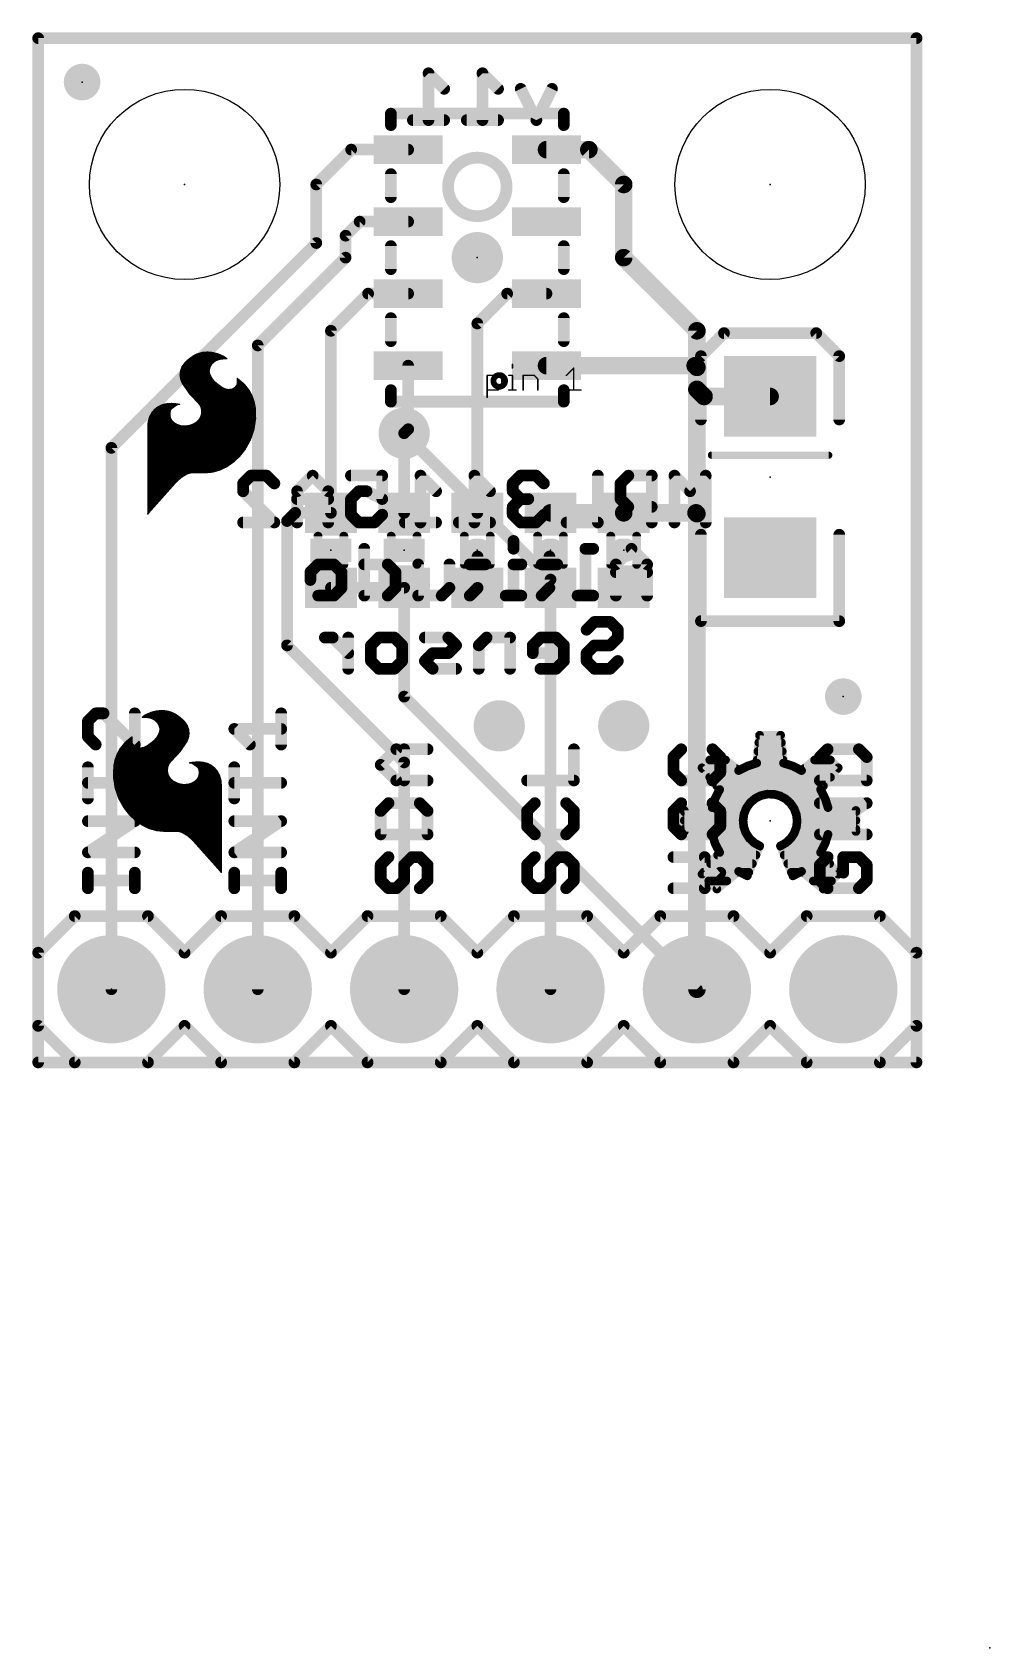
# Model space of a CAD drawing. Extents: x -0.1 to 16.5, y -10.2 to 17.9.
import ezdxf

# ---------------------------------------------------------------- set-up
doc = ezdxf.new("R2010")
doc.units = 0
for name, color, linetype in [('1', 12, 'CONTINUOUS'), ('16', 132, 'CONTINUOUS'), ('17', 110, 'CONTINUOUS'), ('18', 110, 'CONTINUOUS'), ('20', 53, 'CONTINUOUS'), ('21', 41, 'CONTINUOUS'), ('22', 40, 'CONTINUOUS'), ('23', 53, 'CONTINUOUS'), ('24', 53, 'CONTINUOUS'), ('51', 53, 'CONTINUOUS')]:
    doc.layers.add(name, color=color, linetype=linetype)

# ---------------------------------------------------------------- blocks, each defined once
blk = doc.blocks.new('RECT')
blk.add_solid([(-0.5, -0.5), (0.5, -0.5), (-0.5, 0.5), (0.5, 0.5)])
blk = doc.blocks.new('ROUNDP')
at = {"const_width": 0.5}
blk.add_lwpolyline([(0, -0.25, 1), (0, 0.25, 1), (0, -0.25)], format="xyb", dxfattribs=at)
blk = doc.blocks.new('PIE')
at = {"const_width": 0.5}
blk.add_lwpolyline([(0, -0.25, 1), (0, 0.25, 1), (0, -0.25)], format="xyb", dxfattribs=at)
blk = doc.blocks.new('ROUNDV')
at = {"const_width": 0.5}
blk.add_lwpolyline([(0, -0.25, 1), (0, 0.25, 1), (0, -0.25)], format="xyb", dxfattribs=at)

msp = doc.modelspace()

# ---------------------------------------------------------------- linework, layer by layer
at = {"layer": '1'}
for points, const_width in [([(15.24, 17.78), (0, 17.78)], 0.2032), ([(0, 17.78), (0, 0)], 0.2032), ([(15.24, 0), (15.24, 17.78)], 0.2032), ([(9.555, 15.845), (8.82, 15.845)], 0.3048), ([(10.16, 15.24), (9.555, 15.845)], 0.3048), ([(4.826, 15.24), (5.431, 15.845)], 0.2032), ([(5.431, 15.845), (6.42, 15.845)], 0.2032), ([(4.826, 14.224), (4.826, 15.24)], 0.2032), ([(10.16, 13.97), (10.16, 15.24)], 0.3048), ([(5.334, 14.351), (5.578, 14.595)], 0.2032), ([(5.578, 14.595), (6.42, 14.595)], 0.2032), ([(1.27, 10.668), (4.826, 14.224)], 0.2032), ([(5.334, 13.97), (5.334, 14.351)], 0.2032), ([(3.81, 12.446), (5.334, 13.97)], 0.2032), ([(11.43, 12.7), (10.16, 13.97)], 0.3048), ([(5.08, 12.7), (5.725, 13.345)], 0.2032), ([(5.725, 13.345), (6.42, 13.345)], 0.2032), ([(7.62, 12.827), (8.138, 13.345)], 0.2032), ([(8.138, 13.345), (8.82, 13.345)], 0.2032), ([(7.62, 9.54), (7.62, 12.827)], 0.2032), ([(5.08, 9.54), (5.08, 12.7)], 0.2032), ([(11.43, 12.065), (11.43, 12.7)], 0.3048), ([(3.81, 1.27), (3.81, 12.446)], 0.2032), ([(6.42, 10.992), (6.42, 12.095)], 0.2032), ([(11.4, 12.095), (8.82, 12.095)], 0.3048), ([(11.43, 12.065), (11.4, 12.095)], 0.3048), ([(11.43, 11.684), (11.43, 12.065)], 0.3048), ([(11.43, 9.525), (11.43, 11.684)], 0.3048), ([(11.43, 11.684), (11.554, 11.56)], 0.3048), ([(11.554, 11.56), (12.7, 11.56)], 0.3048), ([(6.35, 10.922), (6.42, 10.992)], 0.2032), ([(6.35, 10.922), (6.35, 9.54)], 0.2032), ([(1.27, 1.27), (1.27, 10.668)], 0.2032), ([(4.318, 9.398), (4.46, 9.54)], 0.2032), ([(4.46, 9.54), (5.08, 9.54)], 0.2032), ([(10.16, 9.54), (8.89, 9.54)], 0.3048), ([(11.415, 9.54), (10.16, 9.54)], 0.3048), ([(11.43, 9.525), (11.415, 9.54)], 0.3048), ([(11.43, 1.27), (11.43, 9.525)], 0.3048), ([(4.318, 7.239), (4.318, 9.398)], 0.2032), ([(6.35, 8.24), (5.08, 8.24)], 0.2032), ([(6.35, 6.35), (6.35, 8.24)], 0.2032), ([(6.35, 5.207), (4.318, 7.239)], 0.2032), ([(11.43, 1.27), (6.35, 6.35)], 0.2032), ([(6.35, 1.27), (6.35, 5.207)], 0.2032), ([(0, 0), (15.24, 0)], 0.2032)]:
    msp.add_lwpolyline(points, dxfattribs=dict(at, const_width=const_width))
for points, const_width in [([(0, 17.8308, 1), (0, 17.7292)], 0.1016), ([(0.0508, 17.78, 1), (-0.0508, 17.78)], 0.1016), ([(15.2908, 17.78, 1), (15.1892, 17.78)], 0.1016), ([(15.24, 17.7292, 1), (15.24, 17.8308)], 0.1016), ([(8.82, 15.9212, 1), (8.82, 15.7688)], 0.1524), ([(9.6089, 15.8989, 1), (9.5011, 15.7911)], 0.1524), ([(9.555, 15.7688, 1), (9.555, 15.9212)], 0.1524), ([(5.431, 15.8958, 1), (5.431, 15.7942)], 0.1016), ([(5.4669, 15.8091, 1), (5.3951, 15.8809)], 0.1016), ([(6.42, 15.7942, 1), (6.42, 15.8958)], 0.1016), ([(4.8768, 15.24, 1), (4.7752, 15.24)], 0.1016), ([(4.7901, 15.2759, 1), (4.8619, 15.2041)], 0.1016), ([(10.2362, 15.24, 1), (10.0838, 15.24)], 0.1524), ([(10.1061, 15.1861, 1), (10.2139, 15.2939)], 0.1524), ([(5.578, 14.6458, 1), (5.578, 14.5442)], 0.1016), ([(5.6139, 14.5591, 1), (5.5421, 14.6309)], 0.1016), ([(6.42, 14.5442, 1), (6.42, 14.6458)], 0.1016), ([(4.8619, 14.1881, 1), (4.7901, 14.2599)], 0.1016), ([(5.3848, 14.351, 1), (5.2832, 14.351)], 0.1016), ([(5.2981, 14.3869, 1), (5.3699, 14.3151)], 0.1016), ([(4.7752, 14.224, 1), (4.8768, 14.224)], 0.1016), ([(5.2832, 13.97, 1), (5.3848, 13.97)], 0.1016), ([(5.3699, 13.9341, 1), (5.2981, 14.0059)], 0.1016), ([(10.2139, 14.0239, 1), (10.1061, 13.9161)], 0.1524), ([(10.0838, 13.97, 1), (10.2362, 13.97)], 0.1524), ([(5.725, 13.3958, 1), (5.725, 13.2942)], 0.1016), ([(5.7609, 13.3091, 1), (5.6891, 13.3809)], 0.1016), ([(6.42, 13.2942, 1), (6.42, 13.3958)], 0.1016), ([(8.138, 13.3958, 1), (8.138, 13.2942)], 0.1016), ([(8.1739, 13.3091, 1), (8.1021, 13.3809)], 0.1016), ([(8.82, 13.2942, 1), (8.82, 13.3958)], 0.1016), ([(7.6708, 12.827, 1), (7.5692, 12.827)], 0.1016), ([(7.5841, 12.8629, 1), (7.6559, 12.7911)], 0.1016), ([(5.1308, 12.7, 1), (5.0292, 12.7)], 0.1016), ([(5.0441, 12.7359, 1), (5.1159, 12.6641)], 0.1016), ([(11.5062, 12.7, 1), (11.3538, 12.7)], 0.1524), ([(11.3761, 12.6461, 1), (11.4839, 12.7539)], 0.1524), ([(3.8608, 12.446, 1), (3.7592, 12.446)], 0.1016), ([(3.7741, 12.4819, 1), (3.8459, 12.4101)], 0.1016), ([(6.4708, 12.095, 1), (6.3692, 12.095)], 0.1016), ([(8.82, 12.1712, 1), (8.82, 12.0188)], 0.1524), ([(11.4539, 12.1489, 1), (11.3461, 12.0411)], 0.1524), ([(11.5062, 12.065, 1), (11.3538, 12.065)], 0.1524), ([(11.3538, 12.065, 1), (11.5062, 12.065)], 0.1524), ([(11.3761, 12.0111, 1), (11.4839, 12.1189)], 0.1524), ([(11.4, 12.0188, 1), (11.4, 12.1712)], 0.1524), ([(11.5062, 11.684, 1), (11.3538, 11.684)], 0.1524), ([(11.4839, 11.7379, 1), (11.3761, 11.6301)], 0.1524), ([(11.3538, 11.684, 1), (11.5062, 11.684)], 0.1524), ([(11.554, 11.6362, 1), (11.554, 11.4838)], 0.1524), ([(11.5001, 11.5061, 1), (11.6079, 11.6139)], 0.1524), ([(12.7, 11.4838, 1), (12.7, 11.6362)], 0.1524), ([(6.4008, 10.922, 1), (6.2992, 10.922)], 0.1016), ([(6.3141, 10.9579, 1), (6.3859, 10.8861)], 0.1016), ([(6.3692, 10.992, 1), (6.4708, 10.992)], 0.1016), ([(6.4559, 10.9561, 1), (6.3841, 11.0279)], 0.1016), ([(1.3208, 10.668, 1), (1.2192, 10.668)], 0.1016), ([(1.2341, 10.7039, 1), (1.3059, 10.6321)], 0.1016), ([(4.46, 9.5908, 1), (4.46, 9.4892)], 0.1016), ([(4.4959, 9.5041, 1), (4.4241, 9.5759)], 0.1016), ([(5.0292, 9.54, 1), (5.1308, 9.54)], 0.1016), ([(5.08, 9.4892, 1), (5.08, 9.5908)], 0.1016), ([(6.2992, 9.54, 1), (6.4008, 9.54)], 0.1016), ([(7.5692, 9.54, 1), (7.6708, 9.54)], 0.1016), ([(8.89, 9.6162, 1), (8.89, 9.4638)], 0.1524), ([(10.16, 9.6162, 1), (10.16, 9.4638)], 0.1524), ([(10.16, 9.4638, 1), (10.16, 9.6162)], 0.1524), ([(11.4689, 9.5939, 1), (11.3611, 9.4861)], 0.1524), ([(11.5062, 9.525, 1), (11.3538, 9.525)], 0.1524), ([(11.3538, 9.525, 1), (11.5062, 9.525)], 0.1524), ([(11.3761, 9.4711, 1), (11.4839, 9.5789)], 0.1524), ([(11.415, 9.4638, 1), (11.415, 9.6162)], 0.1524), ([(4.3688, 9.398, 1), (4.2672, 9.398)], 0.1016), ([(4.2821, 9.4339, 1), (4.3539, 9.3621)], 0.1016), ([(5.08, 8.2908, 1), (5.08, 8.1892)], 0.1016), ([(6.4008, 8.24, 1), (6.2992, 8.24)], 0.1016), ([(6.35, 8.1892, 1), (6.35, 8.2908)], 0.1016), ([(4.3539, 7.2749, 1), (4.2821, 7.2031)], 0.1016), ([(4.2672, 7.239, 1), (4.3688, 7.239)], 0.1016), ([(6.3859, 6.3859, 1), (6.3141, 6.3141)], 0.1016), ([(6.2992, 6.35, 1), (6.4008, 6.35)], 0.1016), ([(6.4008, 5.207, 1), (6.2992, 5.207)], 0.1016), ([(6.3141, 5.1711, 1), (6.3859, 5.2429)], 0.1016), ([(1.2192, 1.27, 1), (1.3208, 1.27)], 0.1016), ([(3.7592, 1.27, 1), (3.8608, 1.27)], 0.1016), ([(6.2992, 1.27, 1), (6.4008, 1.27)], 0.1016), ([(11.3538, 1.27, 1), (11.5062, 1.27)], 0.1524), ([(11.3941, 1.2341, 1), (11.4659, 1.3059)], 0.1016), ([(0, 0.0508, 1), (0, -0.0508)], 0.1016), ([(-0.0508, 0, 1), (0.0508, 0)], 0.1016), ([(15.1892, 0, 1), (15.2908, 0)], 0.1016), ([(15.24, -0.0508, 1), (15.24, 0.0508)], 0.1016)]:
    msp.add_lwpolyline(points, format="xyb", dxfattribs=dict(at, const_width=const_width))
at = {"layer": '16', "const_width": 0.2032}
for points in [[(15.24, 17.78), (0, 17.78)], [(0, 17.78), (0, 0)], [(15.24, 0), (15.24, 17.78)], [(7.0444, 16.8999), (6.7732, 17.1711)], [(6.7732, 17.1711), (6.7732, 16.3576)], [(7.9799, 16.8999), (7.7087, 17.1711)], [(7.7087, 17.1711), (7.7087, 16.3576)], [(8.6442, 16.3576), (8.3731, 16.8999)], [(8.9154, 16.8999), (8.6442, 16.3576)], [(7.0444, 16.3576), (6.502, 16.3576)], [(7.9799, 16.3576), (7.4376, 16.3576)], [(8.89, 8.382), (6.35, 10.922)], [(8.89, 1.27), (8.89, 8.382)], [(0, 0), (15.24, 0)]]:
    msp.add_lwpolyline(points, dxfattribs=at)
at = {"layer": '16', "const_width": 0.1016}
for points in [[(0, 17.8308, 1), (0, 17.7292)], [(0.0508, 17.78, 1), (-0.0508, 17.78)], [(15.2908, 17.78, 1), (15.1892, 17.78)], [(15.24, 17.7292, 1), (15.24, 17.8308)], [(6.8091, 17.207, 1), (6.7373, 17.1352)], [(6.824, 17.1711, 1), (6.7224, 17.1711)], [(7.7446, 17.207, 1), (7.6728, 17.1352)], [(7.7595, 17.1711, 1), (7.6579, 17.1711)], [(7.0084, 16.864, 1), (7.0803, 16.9358)], [(7.944, 16.864, 1), (8.0158, 16.9358)], [(8.4185, 16.9226, 1), (8.3276, 16.8772)], [(8.9608, 16.8772, 1), (8.87, 16.9226)], [(6.502, 16.4084, 1), (6.502, 16.3068)], [(6.7224, 16.3576, 1), (6.824, 16.3576)], [(7.0444, 16.3068, 1), (7.0444, 16.4084)], [(7.4376, 16.4084, 1), (7.4376, 16.3068)], [(7.6579, 16.3576, 1), (7.7595, 16.3576)], [(7.9799, 16.3068, 1), (7.9799, 16.4084)], [(8.5988, 16.3803, 1), (8.6897, 16.3349)], [(8.5988, 16.3349, 1), (8.6897, 16.3803)], [(6.3859, 10.9579, 1), (6.3141, 10.8861)], [(8.9408, 8.382, 1), (8.8392, 8.382)], [(8.8541, 8.3461, 1), (8.9259, 8.4179)], [(8.8392, 1.27, 1), (8.9408, 1.27)], [(0, 0.0508, 1), (0, -0.0508)], [(-0.0508, 0, 1), (0.0508, 0)], [(15.1892, 0, 1), (15.2908, 0)], [(15.24, -0.0508, 1), (15.24, 0.0508)]]:
    msp.add_lwpolyline(points, format="xyb", dxfattribs=at)
at = {"layer": '20', "const_width": 0.2032}
for points in [[(15.24, 17.78), (0, 17.78)], [(0, 17.78), (0, 0)], [(15.24, 0), (15.24, 17.78)], [(0, 0), (15.24, 0)]]:
    msp.add_lwpolyline(points, dxfattribs=at)
at = {"layer": '20', "const_width": 0.1016}
for points in [[(0, 17.8308, 1), (0, 17.7292)], [(0.0508, 17.78, 1), (-0.0508, 17.78)], [(15.2908, 17.78, 1), (15.1892, 17.78)], [(15.24, 17.7292, 1), (15.24, 17.8308)], [(0, 0.0508, 1), (0, -0.0508)], [(-0.0508, 0, 1), (0.0508, 0)], [(15.1892, 0, 1), (15.2908, 0)], [(15.24, -0.0508, 1), (15.24, 0.0508)]]:
    msp.add_lwpolyline(points, format="xyb", dxfattribs=at)
at = {"layer": '20'}
for centre in [(2.54, 15.24), (12.7, 15.24)]:
    msp.add_circle(centre, 1.651, dxfattribs=at)
at = {"layer": '21'}
for points, const_width in [([(9.12, 16.47), (6.12, 16.47)], 0.2032), ([(6.12, 16.27), (6.12, 16.47)], 0.2032), ([(9.12, 16.27), (9.12, 16.47)], 0.2032), ([(6.12, 15.42), (6.12, 15.02)], 0.2032), ([(9.12, 15.42), (9.12, 15.02)], 0.2032), ([(6.12, 14.17), (6.12, 13.77)], 0.2032), ([(9.12, 14.17), (9.12, 13.77)], 0.2032), ([(6.12, 12.92), (6.12, 12.52)], 0.2032), ([(9.12, 12.92), (9.12, 12.52)], 0.2032), ([(11.9, 12.66), (11.5, 12.26)], 0.2032), ([(13.5, 12.66), (11.9, 12.66)], 0.2032), ([(13.9, 12.26), (13.5, 12.66)], 0.2032), ([(2.9388, 12.3292), (2.8519, 12.3226)], 0.0254), ([(3.0289, 12.3207), (2.9388, 12.3292)], 0.0254), ([(11.5, 12.26), (11.5, 11.16)], 0.2032), ([(13.9, 11.16), (13.9, 12.26)], 0.2032), ([(2.4995, 12.0783), (2.4727, 12.0091)], 0.0254), ([(2.4943, 12.065), (2.979, 12.065)], 0.0254), ([(2.5426, 12.1387), (2.4995, 12.0783)], 0.0254), ([(2.5081, 12.0904), (2.9902, 12.0904)], 0.0254), ([(2.5262, 12.1158), (3.006, 12.1158)], 0.0254), ([(2.6122, 12.2046), (2.5426, 12.1387)], 0.0254), ([(2.5452, 12.1412), (3.0276, 12.1412)], 0.0254), ([(2.5721, 12.1666), (3.0547, 12.1666)], 0.0254), ([(2.5989, 12.192), (3.1018, 12.192)], 0.0254), ([(2.6899, 12.2606), (2.6122, 12.2046)], 0.0254), ([(2.63, 12.2174), (3.269, 12.2174)], 0.0254), ([(2.6652, 12.2428), (3.2364, 12.2428)], 0.0254), ([(2.7679, 12.2994), (2.6899, 12.2606)], 0.0254), ([(2.7052, 12.2682), (3.1867, 12.2682)], 0.0254), ([(2.7562, 12.2936), (3.128, 12.2936)], 0.0254), ([(2.8519, 12.3226), (2.7679, 12.2994)], 0.0254), ([(2.839, 12.319), (3.0354, 12.319)], 0.0254), ([(2.9668, 12.0244), (2.9834, 12.0794)], 0.0254), ([(2.9834, 12.0794), (3.0137, 12.1283)], 0.0254), ([(3.0137, 12.1283), (3.0557, 12.1675)], 0.0254), ([(3.1166, 12.2987), (3.0289, 12.3207)], 0.0254), ([(3.0557, 12.1675), (3.1065, 12.1945)], 0.0254), ([(3.1065, 12.1945), (3.1577, 12.209)], 0.0254), ([(3.1395, 12.2885), (3.1166, 12.2987)], 0.0254), ([(3.1751, 12.2733), (3.1395, 12.2885)], 0.0254), ([(3.1577, 12.209), (3.2106, 12.2149)], 0.0254), ([(3.2255, 12.2512), (3.1751, 12.2733)], 0.0254), ([(3.2106, 12.2149), (3.2716, 12.2149)], 0.0254), ([(3.269, 12.2174), (3.2255, 12.2512)], 0.0254), ([(3.2715, 12.2149), (3.269, 12.2174)], 0.0254), ([(3.2716, 12.2149), (3.2715, 12.2149)], 0.0254), ([(2.4727, 12.0091), (2.4641, 11.9354)], 0.0254), ([(2.4641, 11.9354), (2.474, 11.8619)], 0.0254), ([(2.4644, 11.938), (2.9804, 11.938)], 0.0254), ([(2.4672, 11.9126), (2.991, 11.9126)], 0.0254), ([(2.4674, 11.9634), (2.9709, 11.9634)], 0.0254), ([(2.4703, 11.9888), (2.9658, 11.9888)], 0.0254), ([(2.4706, 11.8872), (3.0055, 11.8872)], 0.0254), ([(2.474, 11.8619), (2.502, 11.7932)], 0.0254), ([(2.4741, 11.8618), (3.0212, 11.8618)], 0.0254), ([(2.4747, 12.0142), (2.9664, 12.0142)], 0.0254), ([(2.4844, 11.8364), (3.0423, 11.8364)], 0.0254), ([(2.4845, 12.0396), (2.9714, 12.0396)], 0.0254), ([(2.4948, 11.811), (3.0659, 11.811)], 0.0254), ([(2.502, 11.7932), (2.6206, 11.6174)], 0.0254), ([(2.5071, 11.7856), (3.0955, 11.7856)], 0.0254), ([(2.9654, 11.991), (2.9668, 12.0244)], 0.0254), ([(2.9719, 11.9583), (2.9654, 11.991)], 0.0254), ([(2.9934, 11.9068), (2.9719, 11.9583)], 0.0254), ([(3.0227, 11.8593), (2.9934, 11.9068)], 0.0254), ([(3.059, 11.8169), (3.0227, 11.8593)], 0.0254), ([(3.1014, 11.7805), (3.059, 11.8169)], 0.0254), ([(3.1928, 11.7145), (3.1014, 11.7805)], 0.0254), ([(3.4525, 11.7686), (3.4468, 11.7551)], 0.0254), ([(3.4545, 11.7831), (3.4525, 11.7686)], 0.0254), ([(3.5671, 11.7799), (3.4545, 11.872)], 0.0254), ([(3.4545, 11.872), (3.4545, 11.7831)], 0.0254), ([(3.4545, 11.8618), (3.467, 11.8618)], 0.0254), ([(3.4545, 11.8364), (3.498, 11.8364)], 0.0254), ([(3.4545, 11.811), (3.5291, 11.811)], 0.0254), ([(3.4545, 11.7856), (3.5601, 11.7856)], 0.0254), ([(3.6577, 11.6662), (3.5671, 11.7799)], 0.0254), ([(2.5243, 11.7602), (3.1295, 11.7602)], 0.0254), ([(2.5414, 11.7348), (3.1647, 11.7348)], 0.0254), ([(2.5585, 11.7094), (3.2028, 11.7094)], 0.0254), ([(2.5757, 11.684), (3.2674, 11.684)], 0.0254), ([(2.5928, 11.6586), (3.6618, 11.6586)], 0.0254), ([(2.6099, 11.6332), (3.6754, 11.6332)], 0.0254), ([(2.6206, 11.6174), (2.7661, 11.463)], 0.0254), ([(2.6296, 11.6078), (3.6891, 11.6078)], 0.0254), ([(2.6536, 11.5824), (3.7027, 11.5824)], 0.0254), ([(2.6775, 11.557), (3.7135, 11.557)], 0.0254), ([(2.7014, 11.5316), (3.7226, 11.5316)], 0.0254), ([(2.7254, 11.5062), (3.7317, 11.5062)], 0.0254), ([(3.2441, 11.6883), (3.1928, 11.7145)], 0.0254), ([(3.3007, 11.6779), (3.2441, 11.6883)], 0.0254), ([(3.3579, 11.684), (3.3007, 11.6779)], 0.0254), ([(3.3783, 11.6916), (3.3579, 11.684)], 0.0254), ([(3.3579, 11.684), (3.6435, 11.684)], 0.0254), ([(3.4172, 11.7184), (3.3783, 11.6916)], 0.0254), ([(3.4041, 11.7094), (3.6233, 11.7094)], 0.0254), ([(3.4468, 11.7551), (3.4172, 11.7184)], 0.0254), ([(3.4304, 11.7348), (3.603, 11.7348)], 0.0254), ([(3.449, 11.7602), (3.5828, 11.7602)], 0.0254), ([(3.7078, 11.5728), (3.6577, 11.6662)], 0.0254), ([(3.7436, 11.473), (3.7078, 11.5728)], 0.0254), ([(6.12, 11.47), (6.12, 11.67)], 0.2032), ([(6.12, 11.47), (9.12, 11.47)], 0.2032), ([(9.12, 11.47), (9.12, 11.67)], 0.2032), ([(1.9361, 11.2069), (1.9121, 11.127)], 0.0254), ([(1.9762, 11.2801), (1.9361, 11.2069)], 0.0254), ([(1.947, 11.2268), (2.2846, 11.2268)], 0.0254), ([(1.9609, 11.2522), (2.2838, 11.2522)], 0.0254), ([(1.9748, 11.2776), (2.2841, 11.2776)], 0.0254), ([(2.0232, 11.3351), (1.9762, 11.2801)], 0.0254), ([(1.9958, 11.303), (2.2897, 11.303)], 0.0254), ([(2.0175, 11.3284), (2.2977, 11.3284)], 0.0254), ([(2.0802, 11.3795), (2.0232, 11.3351)], 0.0254), ([(2.0472, 11.3538), (2.3199, 11.3538)], 0.0254), ([(2.0798, 11.3792), (2.3549, 11.3792)], 0.0254), ([(2.145, 11.4116), (2.0802, 11.3795)], 0.0254), ([(2.1309, 11.4046), (2.3899, 11.4046)], 0.0254), ([(2.2149, 11.43), (2.145, 11.4116)], 0.0254), ([(2.3089, 11.4374), (2.2149, 11.43)], 0.0254), ([(2.2149, 11.43), (2.4029, 11.43)], 0.0254), ([(2.2838, 11.2763), (2.2937, 11.3208)], 0.0254), ([(2.2838, 11.2307), (2.2838, 11.2763)], 0.0254), ([(2.2937, 11.1862), (2.2838, 11.2307)], 0.0254), ([(2.2937, 11.3208), (2.3027, 11.3379)], 0.0254), ([(2.3027, 11.3379), (2.3165, 11.3513)], 0.0254), ([(2.4029, 11.43), (2.3089, 11.4374)], 0.0254), ([(2.3165, 11.3513), (2.4004, 11.4122)], 0.0254), ([(2.4004, 11.4122), (2.4161, 11.4206)], 0.0254), ([(2.4512, 11.4224), (2.4029, 11.43)], 0.0254), ([(2.4161, 11.4206), (2.4335, 11.4241)], 0.0254), ([(2.4335, 11.4241), (2.4512, 11.4224)], 0.0254), ([(2.7493, 11.4808), (3.7408, 11.4808)], 0.0254), ([(2.7661, 11.463), (2.8044, 11.4181)], 0.0254), ([(2.7726, 11.4554), (3.7471, 11.4554)], 0.0254), ([(2.7942, 11.43), (3.7522, 11.43)], 0.0254), ([(2.8044, 11.4181), (2.8299, 11.3648)], 0.0254), ([(2.8109, 11.4046), (3.7572, 11.4046)], 0.0254), ([(2.836, 11.2478), (2.8164, 11.1921)], 0.0254), ([(2.823, 11.3792), (3.7623, 11.3792)], 0.0254), ([(2.8286, 11.2268), (3.7688, 11.2268)], 0.0254), ([(2.8299, 11.3648), (2.8406, 11.3067)], 0.0254), ([(2.8319, 11.3538), (3.7648, 11.3538)], 0.0254), ([(2.8406, 11.3067), (2.836, 11.2478)], 0.0254), ([(2.8364, 11.2522), (3.768, 11.2522)], 0.0254), ([(2.8366, 11.3284), (3.7656, 11.3284)], 0.0254), ([(2.8384, 11.2776), (3.7672, 11.2776)], 0.0254), ([(2.8403, 11.303), (3.7664, 11.303)], 0.0254), ([(3.7643, 11.369), (3.7436, 11.473)], 0.0254), ([(3.7703, 11.1762), (3.7643, 11.369)], 0.0254), ([(1.9121, 11.127), (1.9051, 11.0439)], 0.0254), ([(1.9051, 11.0439), (1.9051, 9.5275)], 0.0254), ([(1.9051, 11.0236), (3.7472, 11.0236)], 0.0254), ([(1.9051, 10.9982), (3.7434, 10.9982)], 0.0254), ([(1.9051, 10.9728), (3.7371, 10.9728)], 0.0254), ([(1.9051, 10.9474), (3.7284, 10.9474)], 0.0254), ([(1.9055, 11.049), (2.4792, 11.049)], 0.0254), ([(1.9077, 11.0744), (2.4044, 11.0744)], 0.0254), ([(1.9098, 11.0998), (2.3622, 11.0998)], 0.0254), ([(1.9119, 11.1252), (2.3327, 11.1252)], 0.0254), ([(1.9191, 11.1506), (2.3119, 11.1506)], 0.0254), ([(1.9268, 11.176), (2.2989, 11.176)], 0.0254), ([(1.9344, 11.2014), (2.2903, 11.2014)], 0.0254), ([(2.3159, 11.1428), (2.2937, 11.1862)], 0.0254), ([(2.3496, 11.1074), (2.3159, 11.1428)], 0.0254), ([(2.413, 11.0692), (2.3496, 11.1074)], 0.0254), ([(2.4838, 11.0476), (2.413, 11.0692)], 0.0254), ([(2.5578, 11.0439), (2.4838, 11.0476)], 0.0254), ([(2.6211, 11.054), (2.5578, 11.0439)], 0.0254), ([(2.5898, 11.049), (3.7511, 11.049)], 0.0254), ([(2.6818, 11.0745), (2.6211, 11.054)], 0.0254), ([(2.6815, 11.0744), (3.7549, 11.0744)], 0.0254), ([(2.7382, 11.1049), (2.6818, 11.0745)], 0.0254), ([(2.7287, 11.0998), (3.7588, 11.0998)], 0.0254), ([(2.783, 11.1434), (2.7382, 11.1049)], 0.0254), ([(2.7619, 11.1252), (3.7626, 11.1252)], 0.0254), ([(2.8164, 11.1921), (2.783, 11.1434)], 0.0254), ([(2.788, 11.1506), (3.7665, 11.1506)], 0.0254), ([(2.8054, 11.176), (3.7703, 11.176)], 0.0254), ([(2.8197, 11.2014), (3.7695, 11.2014)], 0.0254), ([(3.6787, 10.8031), (3.7415, 10.9855)], 0.0254), ([(3.7415, 10.9855), (3.7703, 11.1762)], 0.0254), ([(1.9051, 10.922), (3.7196, 10.922)], 0.0254), ([(1.9051, 10.8966), (3.7109, 10.8966)], 0.0254), ([(1.9051, 10.8712), (3.7021, 10.8712)], 0.0254), ([(1.9051, 10.8458), (3.6934, 10.8458)], 0.0254), ([(1.9051, 10.8204), (3.6846, 10.8204)], 0.0254), ([(1.9051, 10.795), (3.6741, 10.795)], 0.0254), ([(1.9051, 10.7696), (3.6598, 10.7696)], 0.0254), ([(1.9051, 10.7442), (3.6455, 10.7442)], 0.0254), ([(1.9051, 10.7188), (3.6312, 10.7188)], 0.0254), ([(1.9051, 10.6934), (3.6169, 10.6934)], 0.0254), ([(1.9051, 10.668), (3.6026, 10.668)], 0.0254), ([(3.584, 10.635), (3.6787, 10.8031)], 0.0254), ([(1.9051, 10.6426), (3.5883, 10.6426)], 0.0254), ([(1.9051, 10.6172), (3.5698, 10.6172)], 0.0254), ([(1.9051, 10.5918), (3.5495, 10.5918)], 0.0254), ([(1.9051, 10.5664), (3.5292, 10.5664)], 0.0254), ([(1.9051, 10.541), (3.5089, 10.541)], 0.0254), ([(1.9051, 10.5156), (3.4863, 10.5156)], 0.0254), ([(1.9051, 10.4902), (3.4594, 10.4902)], 0.0254), ([(1.9051, 10.4648), (3.4324, 10.4648)], 0.0254), ([(1.9051, 10.4394), (3.4055, 10.4394)], 0.0254), ([(1.9051, 10.414), (3.3739, 10.414)], 0.0254), ([(1.9051, 10.3886), (3.3379, 10.3886)], 0.0254), ([(1.9051, 10.3632), (3.3019, 10.3632)], 0.0254), ([(3.2767, 10.3454), (3.3924, 10.4271)], 0.0254), ([(3.3924, 10.4271), (3.4956, 10.5243)], 0.0254), ([(3.4956, 10.5243), (3.584, 10.635)], 0.0254), ([(11.684, 10.541), (13.716, 10.541)], 0.127), ([(1.9051, 10.3378), (3.2611, 10.3378)], 0.0254), ([(1.9051, 10.3124), (3.209, 10.3124)], 0.0254), ([(1.9051, 10.287), (3.1569, 10.287)], 0.0254), ([(1.9051, 10.2616), (3.0684, 10.2616)], 0.0254), ([(1.9051, 10.2362), (2.8855, 10.2362)], 0.0254), ([(1.9051, 10.2108), (2.5721, 10.2108)], 0.0254), ([(1.9051, 10.1854), (2.5294, 10.1854)], 0.0254), ([(1.9051, 10.16), (2.4867, 10.16)], 0.0254), ([(1.9051, 10.1346), (2.4564, 10.1346)], 0.0254), ([(1.9051, 10.1092), (2.4287, 10.1092)], 0.0254), ([(1.9051, 10.0838), (2.401, 10.0838)], 0.0254), ([(2.3927, 10.0762), (2.4795, 10.1557)], 0.0254), ([(2.4795, 10.1557), (2.5807, 10.2159)], 0.0254), ([(2.5807, 10.2159), (2.6179, 10.2294)], 0.0254), ([(2.6179, 10.2294), (2.6569, 10.2362)], 0.0254), ([(2.6569, 10.2362), (2.8855, 10.2362)], 0.0254), ([(2.8855, 10.2362), (3.0218, 10.2486)], 0.0254), ([(3.0218, 10.2486), (3.1537, 10.2854)], 0.0254), ([(3.1537, 10.2854), (3.2767, 10.3454)], 0.0254), ([(1.9051, 9.5275), (2.3927, 10.0762)], 0.0254), ([(1.9051, 10.0584), (2.3769, 10.0584)], 0.0254), ([(1.9051, 10.033), (2.3543, 10.033)], 0.0254), ([(1.9051, 10.0076), (2.3317, 10.0076)], 0.0254), ([(1.9051, 9.9822), (2.3092, 9.9822)], 0.0254), ([(1.9051, 9.9568), (2.2866, 9.9568)], 0.0254), ([(1.9051, 9.9314), (2.264, 9.9314)], 0.0254), ([(1.9051, 9.906), (2.2414, 9.906)], 0.0254), ([(1.9051, 9.8806), (2.2189, 9.8806)], 0.0254), ([(1.9051, 9.8552), (2.1963, 9.8552)], 0.0254), ([(1.9051, 9.8298), (2.1737, 9.8298)], 0.0254), ([(1.9051, 9.8044), (2.1512, 9.8044)], 0.0254), ([(1.9051, 9.779), (2.1286, 9.779)], 0.0254), ([(1.9051, 9.7536), (2.106, 9.7536)], 0.0254), ([(1.9051, 9.7282), (2.0835, 9.7282)], 0.0254), ([(1.9051, 9.7028), (2.0609, 9.7028)], 0.0254), ([(1.9051, 9.6774), (2.0383, 9.6774)], 0.0254), ([(1.9051, 9.652), (2.0157, 9.652)], 0.0254), ([(1.9051, 9.6266), (1.9932, 9.6266)], 0.0254), ([(1.9051, 9.6012), (1.9706, 9.6012)], 0.0254), ([(1.9051, 9.5758), (1.948, 9.5758)], 0.0254), ([(1.9051, 9.5504), (1.9254, 9.5504)], 0.0254), ([(11.5, 7.66), (11.5, 9.16)], 0.2032), ([(13.9, 9.16), (13.9, 7.66)], 0.2032), ([(7.6505, 8.89), (7.5895, 8.89)], 0.4064), ([(8.9205, 8.89), (8.8595, 8.89)], 0.4064), ([(10.1905, 8.89), (10.1295, 8.89)], 0.4064), ([(13.9, 7.66), (11.5, 7.66)], 0.2032), ([(0.9985, 6.0596), (0.8629, 5.9241)], 0.2032), ([(0.8629, 5.9241), (0.8629, 5.6529)], 0.2032), ([(1.1341, 6.0596), (0.9985, 6.0596)], 0.2032), ([(1.6764, 5.5173), (1.1341, 6.0596)], 0.2032), ([(1.6764, 6.0596), (1.6764, 5.5173)], 0.2032), ([(3.6741, 5.5173), (3.4029, 5.7885)], 0.2032), ([(3.4029, 5.7885), (4.2164, 5.7885)], 0.2032), ([(4.2164, 5.5173), (4.2164, 6.0596)], 0.2032), ([(0.8629, 5.6529), (0.9985, 5.5173)], 0.2032), ([(5.9429, 5.1648), (6.2141, 5.436)], 0.2032), ([(6.2141, 5.436), (6.7564, 5.436)], 0.2032), ([(6.3497, 4.8936), (6.3497, 5.436)], 0.2032), ([(9.2964, 4.8936), (9.2964, 5.436)], 0.2032), ([(11.1585, 5.436), (11.0229, 5.3004)], 0.2032), ([(11.0229, 5.3004), (11.0229, 5.0292)], 0.2032), ([(11.8364, 5.3004), (11.7008, 5.436)], 0.2032), ([(11.8364, 5.0292), (11.8364, 5.3004)], 0.2032), ([(13.6985, 5.436), (13.5629, 5.3004)], 0.2032), ([(13.5629, 5.3004), (13.5629, 4.8936)], 0.2032), ([(14.2408, 5.436), (13.6985, 5.436)], 0.2032), ([(14.3764, 5.3004), (14.2408, 5.436)], 0.2032), ([(14.3764, 4.8936), (14.3764, 5.3004)], 0.2032), ([(0.8629, 4.5818), (0.8629, 5.1241)], 0.2032), ([(3.4029, 4.5818), (3.4029, 5.1241)], 0.2032), ([(6.2141, 4.8936), (5.9429, 5.1648)], 0.2032), ([(11.0229, 5.0292), (11.1585, 4.8936)], 0.2032), ([(11.7008, 4.8936), (11.8364, 5.0292)], 0.2032), ([(1.6764, 4.853), (0.8629, 4.853)], 0.2032), ([(4.2164, 4.853), (3.4029, 4.853)], 0.2032), ([(6.7564, 4.8936), (6.2141, 4.8936)], 0.2032), ([(8.4829, 4.8936), (9.2964, 4.8936)], 0.2032), ([(11.1585, 4.8936), (11.7008, 4.8936)], 0.2032), ([(13.5629, 4.8936), (14.3764, 4.8936)], 0.2032), ([(6.0785, 4.5004), (5.9429, 4.3649)], 0.2032), ([(6.6208, 4.5004), (6.0785, 4.5004)], 0.2032), ([(6.7564, 4.3649), (6.6208, 4.5004)], 0.2032), ([(8.6185, 4.5004), (8.4829, 4.3649)], 0.2032), ([(9.2964, 4.3649), (9.1608, 4.5004)], 0.2032), ([(11.1585, 4.5004), (11.0229, 4.3649)], 0.2032), ([(11.8364, 4.3649), (11.7008, 4.5004)], 0.2032), ([(13.5629, 3.9581), (14.3764, 4.5004)], 0.2032), ([(14.3764, 4.5004), (13.5629, 4.5004)], 0.2032), ([(0.8629, 3.6463), (1.6764, 4.1886)], 0.2032), ([(1.6764, 4.1886), (0.8629, 4.1886)], 0.2032), ([(3.4029, 3.6463), (4.2164, 4.1886)], 0.2032), ([(4.2164, 4.1886), (3.4029, 4.1886)], 0.2032), ([(5.9429, 4.3649), (5.9429, 3.9581)], 0.2032), ([(6.7564, 3.9581), (6.7564, 4.3649)], 0.2032), ([(8.4829, 4.3649), (8.4829, 4.0937)], 0.2032), ([(9.2964, 4.0937), (9.2964, 4.3649)], 0.2032), ([(11.0229, 4.3649), (11.0229, 4.0937)], 0.2032), ([(11.8364, 4.0937), (11.8364, 4.3649)], 0.2032), ([(5.9429, 3.9581), (6.7564, 3.9581)], 0.2032), ([(8.4829, 4.0937), (8.6185, 3.9581)], 0.2032), ([(8.6185, 3.9581), (9.1608, 3.9581)], 0.2032), ([(9.1608, 3.9581), (9.2964, 4.0937)], 0.2032), ([(11.0229, 4.0937), (11.1585, 3.9581)], 0.2032), ([(11.1585, 3.9581), (11.7008, 3.9581)], 0.2032), ([(11.7008, 3.9581), (11.8364, 4.0937)], 0.2032), ([(14.3764, 3.9581), (13.5629, 3.9581)], 0.2032), ([(1.6764, 3.6463), (0.8629, 3.6463)], 0.2032), ([(4.2164, 3.6463), (3.4029, 3.6463)], 0.2032), ([(6.0785, 3.5649), (5.9429, 3.4293)], 0.2032), ([(6.3497, 3.4293), (6.4852, 3.5649)], 0.2032), ([(6.4852, 3.5649), (6.6208, 3.5649)], 0.2032), ([(6.6208, 3.5649), (6.7564, 3.4293)], 0.2032), ([(8.6185, 3.5649), (8.4829, 3.4293)], 0.2032), ([(8.8897, 3.4293), (9.0252, 3.5649)], 0.2032), ([(9.0252, 3.5649), (9.1608, 3.5649)], 0.2032), ([(9.1608, 3.5649), (9.2964, 3.4293)], 0.2032), ([(11.5652, 3.5649), (11.0229, 3.5649)], 0.2032), ([(11.8364, 3.2938), (11.5652, 3.5649)], 0.2032), ([(13.6985, 3.5649), (13.5629, 3.4293)], 0.2032), ([(14.2408, 3.5649), (13.9697, 3.5649)], 0.2032), ([(13.9697, 3.5649), (13.9697, 3.2938)], 0.2032), ([(14.3764, 3.4293), (14.2408, 3.5649)], 0.2032), ([(0.8629, 3.0226), (0.8629, 3.2938)], 0.2032), ([(1.6764, 3.0226), (1.6764, 3.2938)], 0.2032), ([(3.4029, 3.0226), (3.4029, 3.2938)], 0.2032), ([(4.2164, 3.0226), (4.2164, 3.2938)], 0.2032), ([(5.9429, 3.4293), (5.9429, 3.1582)], 0.2032), ([(6.3497, 3.1582), (6.3497, 3.4293)], 0.2032), ([(6.7564, 3.4293), (6.7564, 3.1582)], 0.2032), ([(8.4829, 3.4293), (8.4829, 3.1582)], 0.2032), ([(8.8897, 3.1582), (8.8897, 3.4293)], 0.2032), ([(9.2964, 3.4293), (9.2964, 3.1582)], 0.2032), ([(11.5652, 3.0226), (11.8364, 3.2938)], 0.2032), ([(13.5629, 3.4293), (13.5629, 3.1582)], 0.2032), ([(14.3764, 3.1582), (14.3764, 3.4293)], 0.2032), ([(1.6764, 3.1582), (0.8629, 3.1582)], 0.2032), ([(4.2164, 3.1582), (3.4029, 3.1582)], 0.2032), ([(5.9429, 3.1582), (6.0785, 3.0226)], 0.2032), ([(6.0785, 3.0226), (6.2141, 3.0226)], 0.2032), ([(6.2141, 3.0226), (6.3497, 3.1582)], 0.2032), ([(6.7564, 3.1582), (6.6208, 3.0226)], 0.2032), ([(8.4829, 3.1582), (8.6185, 3.0226)], 0.2032), ([(8.6185, 3.0226), (8.7541, 3.0226)], 0.2032), ([(8.7541, 3.0226), (8.8897, 3.1582)], 0.2032), ([(9.2964, 3.1582), (9.1608, 3.0226)], 0.2032), ([(11.0229, 3.0226), (11.5652, 3.0226)], 0.2032), ([(13.5629, 3.1582), (13.6985, 3.0226)], 0.2032), ([(13.6985, 3.0226), (14.2408, 3.0226)], 0.2032), ([(14.2408, 3.0226), (14.3764, 3.1582)], 0.2032), ([(0.635, 2.54), (0, 1.905)], 0.2032), ([(0.635, 2.54), (1.905, 2.54)], 0.2032), ([(1.905, 2.54), (2.54, 1.905)], 0.2032), ([(2.54, 1.905), (3.175, 2.54)], 0.2032), ([(3.175, 2.54), (4.445, 2.54)], 0.2032), ([(4.445, 2.54), (5.08, 1.905)], 0.2032), ([(5.08, 1.905), (5.715, 2.54)], 0.2032), ([(5.715, 2.54), (6.985, 2.54)], 0.2032), ([(6.985, 2.54), (7.62, 1.905)], 0.2032), ([(8.255, 2.54), (7.62, 1.905)], 0.2032), ([(8.255, 2.54), (9.525, 2.54)], 0.2032), ([(9.525, 2.54), (10.16, 1.905)], 0.2032), ([(10.16, 1.905), (10.795, 2.54)], 0.2032), ([(10.795, 2.54), (12.065, 2.54)], 0.2032), ([(12.065, 2.54), (12.7, 1.905)], 0.2032), ([(12.7, 1.905), (13.335, 2.54)], 0.2032), ([(13.335, 2.54), (14.605, 2.54)], 0.2032), ([(14.605, 2.54), (15.24, 1.905)], 0.2032), ([(0, 1.905), (0, 0.635)], 0.2032), ([(15.24, 1.905), (15.24, 0.635)], 0.2032), ([(0, 0.635), (0.635, 0)], 0.2032), ([(2.54, 0.635), (1.905, 0)], 0.2032), ([(3.175, 0), (2.54, 0.635)], 0.2032), ([(5.08, 0.635), (4.445, 0)], 0.2032), ([(5.715, 0), (5.08, 0.635)], 0.2032), ([(7.62, 0.635), (6.985, 0)], 0.2032), ([(7.62, 0.635), (8.255, 0)], 0.2032), ([(10.16, 0.635), (9.525, 0)], 0.2032), ([(10.795, 0), (10.16, 0.635)], 0.2032), ([(12.7, 0.635), (12.065, 0)], 0.2032), ([(13.335, 0), (12.7, 0.635)], 0.2032), ([(15.24, 0.635), (14.605, 0)], 0.2032), ([(1.905, 0), (0.635, 0)], 0.2032), ([(4.445, 0), (3.175, 0)], 0.2032), ([(6.985, 0), (5.715, 0)], 0.2032), ([(9.525, 0), (8.255, 0)], 0.2032), ([(12.065, 0), (10.795, 0)], 0.2032), ([(14.605, 0), (13.335, 0)], 0.2032)]:
    msp.add_lwpolyline(points, dxfattribs=dict(at, const_width=const_width))
for points, const_width in [([(6.12, 16.5208, 1), (6.12, 16.4192)], 0.1016), ([(6.1708, 16.47, 1), (6.0692, 16.47)], 0.1016), ([(9.1708, 16.47, 1), (9.0692, 16.47)], 0.1016), ([(9.12, 16.4192, 1), (9.12, 16.5208)], 0.1016), ([(6.0692, 16.27, 1), (6.1708, 16.27)], 0.1016), ([(9.0692, 16.27, 1), (9.1708, 16.27)], 0.1016), ([(7.62, 14.6902, 1), (7.62, 15.7062, 1), (7.62, 14.6902)], 0.2032), ([(6.1708, 15.42, 1), (6.0692, 15.42)], 0.1016), ([(9.1708, 15.42, 1), (9.0692, 15.42)], 0.1016), ([(6.0692, 15.02, 1), (6.1708, 15.02)], 0.1016), ([(9.0692, 15.02, 1), (9.1708, 15.02)], 0.1016), ([(6.1708, 14.17, 1), (6.0692, 14.17)], 0.1016), ([(9.1708, 14.17, 1), (9.0692, 14.17)], 0.1016), ([(6.0692, 13.77, 1), (6.1708, 13.77)], 0.1016), ([(9.0692, 13.77, 1), (9.1708, 13.77)], 0.1016), ([(6.1708, 12.92, 1), (6.0692, 12.92)], 0.1016), ([(9.1708, 12.92, 1), (9.0692, 12.92)], 0.1016), ([(11.9, 12.7108, 1), (11.9, 12.6092)], 0.1016), ([(11.9359, 12.6241, 1), (11.8641, 12.6959)], 0.1016), ([(13.5359, 12.6959, 1), (13.4641, 12.6241)], 0.1016), ([(13.5, 12.6092, 1), (13.5, 12.7108)], 0.1016), ([(2.9394, 12.3355, 1), (2.9382, 12.3229)], 0.0127), ([(2.9393, 12.3229, 1), (2.9383, 12.3355)], 0.0127), ([(6.0692, 12.52, 1), (6.1708, 12.52)], 0.1016), ([(9.0692, 12.52, 1), (9.1708, 12.52)], 0.1016), ([(11.5508, 12.26, 1), (11.4492, 12.26)], 0.1016), ([(11.4641, 12.2959, 1), (11.5359, 12.2241)], 0.1016), ([(13.9508, 12.26, 1), (13.8492, 12.26)], 0.1016), ([(13.8641, 12.2241, 1), (13.9359, 12.2959)], 0.1016), ([(2.4943, 12.0714, 1), (2.4943, 12.0587)], 0.0127), ([(2.4943, 12.082, 1), (2.5046, 12.0746)], 0.0127), ([(2.5054, 12.076, 1), (2.4935, 12.0806)], 0.0127), ([(2.5081, 12.0968, 1), (2.5081, 12.0841)], 0.0127), ([(2.5262, 12.1221, 1), (2.5262, 12.1095)], 0.0127), ([(2.5382, 12.1433, 1), (2.547, 12.1341)], 0.0127), ([(2.5478, 12.135, 1), (2.5374, 12.1424)], 0.0127), ([(2.5452, 12.1476, 1), (2.5452, 12.1349)], 0.0127), ([(2.5721, 12.173, 1), (2.5721, 12.1603)], 0.0127), ([(2.5989, 12.1983, 1), (2.5989, 12.1857)], 0.0127), ([(2.6085, 12.2097, 1), (2.6159, 12.1994)], 0.0127), ([(2.6166, 12.1999, 1), (2.6078, 12.2092)], 0.0127), ([(2.63, 12.2238, 1), (2.63, 12.2111)], 0.0127), ([(2.6652, 12.2492, 1), (2.6652, 12.2365)], 0.0127), ([(2.6871, 12.2663, 1), (2.6927, 12.2549)], 0.0127), ([(2.6936, 12.2554, 1), (2.6862, 12.2658)], 0.0127), ([(2.7052, 12.2745, 1), (2.7052, 12.2619)], 0.0127), ([(2.7562, 12.3, 1), (2.7562, 12.2873)], 0.0127), ([(2.7662, 12.3055, 1), (2.7696, 12.2933)], 0.0127), ([(2.7707, 12.2937, 1), (2.7651, 12.3051)], 0.0127), ([(2.839, 12.3254, 1), (2.839, 12.3127)], 0.0127), ([(2.8514, 12.3289, 1), (2.8524, 12.3162)], 0.0127), ([(2.8536, 12.3165, 1), (2.8502, 12.3287)], 0.0127), ([(2.978, 12.0828, 1), (2.9888, 12.0761)], 0.0127), ([(2.9895, 12.0776, 1), (2.9773, 12.0813)], 0.0127), ([(2.979, 12.0587, 1), (2.979, 12.0714)], 0.0127), ([(2.9902, 12.0841, 1), (2.9902, 12.0968)], 0.0127), ([(3.006, 12.1095, 1), (3.006, 12.1221)], 0.0127), ([(3.0094, 12.1329, 1), (3.0181, 12.1236)], 0.0127), ([(3.0191, 12.1249, 1), (3.0083, 12.1316)], 0.0127), ([(3.0304, 12.3268, 1), (3.0273, 12.3145)], 0.0127), ([(3.0276, 12.1349, 1), (3.0276, 12.1476)], 0.0127), ([(3.0282, 12.3143, 1), (3.0295, 12.327)], 0.0127), ([(3.0354, 12.3127, 1), (3.0354, 12.3254)], 0.0127), ([(3.0528, 12.1731, 1), (3.0587, 12.1619)], 0.0127), ([(3.0601, 12.1629, 1), (3.0514, 12.1722)], 0.0127), ([(3.0547, 12.1603, 1), (3.0547, 12.173)], 0.0127), ([(3.1048, 12.2006, 1), (3.1082, 12.1884)], 0.0127), ([(3.1018, 12.1857, 1), (3.1018, 12.1983)], 0.0127), ([(3.1095, 12.1889, 1), (3.1035, 12.2001)], 0.0127), ([(3.1192, 12.3045, 1), (3.114, 12.2929)], 0.0127), ([(3.1151, 12.2925, 1), (3.1181, 12.3049)], 0.0127), ([(3.128, 12.2873, 1), (3.128, 12.3)], 0.0127), ([(3.142, 12.2943, 1), (3.137, 12.2827)], 0.0127), ([(3.1369, 12.2827, 1), (3.1421, 12.2943)], 0.0127), ([(3.157, 12.2153, 1), (3.1584, 12.2027)], 0.0127), ([(3.1594, 12.2029, 1), (3.156, 12.2151)], 0.0127), ([(3.1776, 12.2791, 1), (3.1726, 12.2675)], 0.0127), ([(3.1726, 12.2675, 1), (3.1776, 12.2791)], 0.0127), ([(3.1867, 12.2619, 1), (3.1867, 12.2745)], 0.0127), ([(3.2106, 12.2212, 1), (3.2106, 12.2086)], 0.0127), ([(3.2113, 12.2086, 1), (3.2099, 12.2212)], 0.0127), ([(3.2294, 12.2562, 1), (3.2216, 12.2462)], 0.0127), ([(3.223, 12.2454, 1), (3.2281, 12.257)], 0.0127), ([(3.2364, 12.2365, 1), (3.2364, 12.2492)], 0.0127), ([(3.2735, 12.2219, 1), (3.2645, 12.2129)], 0.0127), ([(3.2651, 12.2124, 1), (3.2729, 12.2224)], 0.0127), ([(3.2715, 12.2212, 1), (3.2715, 12.2086)], 0.0127), ([(3.267, 12.2104, 1), (3.276, 12.2194)], 0.0127), ([(3.269, 12.2111, 1), (3.269, 12.2238)], 0.0127), ([(3.2716, 12.2086, 1), (3.2716, 12.2212)], 0.0127), ([(3.2716, 12.2086, 1), (3.2716, 12.2212)], 0.0127), ([(2.4704, 11.9363, 1), (2.4578, 11.9346)], 0.0127), ([(2.4578, 11.9362, 1), (2.4704, 11.9347)], 0.0127), ([(2.4644, 11.9444, 1), (2.4644, 11.9317)], 0.0127), ([(2.4672, 11.919, 1), (2.4672, 11.9063)], 0.0127), ([(2.4674, 11.9697, 1), (2.4674, 11.9571)], 0.0127), ([(2.4703, 11.9952, 1), (2.4703, 11.9825)], 0.0127), ([(2.4706, 11.8935, 1), (2.4706, 11.8809)], 0.0127), ([(2.4668, 12.0114, 1), (2.4787, 12.0068)], 0.0127), ([(2.479, 12.0084, 1), (2.4664, 12.0099)], 0.0127), ([(2.4677, 11.8611, 1), (2.4803, 11.8628)], 0.0127), ([(2.4799, 11.8643, 1), (2.4682, 11.8595)], 0.0127), ([(2.4741, 11.8681, 1), (2.4741, 11.8555)], 0.0127), ([(2.4747, 12.0206, 1), (2.4747, 12.0079)], 0.0127), ([(2.4844, 11.8428, 1), (2.4844, 11.8301)], 0.0127), ([(2.4845, 12.0459, 1), (2.4845, 12.0333)], 0.0127), ([(2.4948, 11.8173, 1), (2.4948, 11.8047)], 0.0127), ([(2.5073, 11.7968, 1), (2.4967, 11.7896)], 0.0127), ([(2.4961, 11.7908, 1), (2.5079, 11.7956)], 0.0127), ([(2.5071, 11.7919, 1), (2.5071, 11.7793)], 0.0127), ([(2.959, 11.9913, 1), (2.9717, 11.9908)], 0.0127), ([(2.9716, 11.9923, 1), (2.9592, 11.9898)], 0.0127), ([(2.9607, 12.0262, 1), (2.9729, 12.0226)], 0.0127), ([(2.9731, 12.0241, 1), (2.9605, 12.0247)], 0.0127), ([(2.9778, 11.9607, 1), (2.966, 11.9559)], 0.0127), ([(2.9657, 11.9571, 1), (2.9781, 11.9595)], 0.0127), ([(2.9658, 11.9825, 1), (2.9658, 11.9952)], 0.0127), ([(2.9664, 12.0079, 1), (2.9664, 12.0206)], 0.0127), ([(2.9709, 11.9571, 1), (2.9709, 11.9697)], 0.0127), ([(2.9714, 12.0333, 1), (2.9714, 12.0459)], 0.0127), ([(2.9804, 11.9317, 1), (2.9804, 11.9444)], 0.0127), ([(2.9988, 11.9101, 1), (2.988, 11.9035)], 0.0127), ([(2.9875, 11.9043, 1), (2.9992, 11.9092)], 0.0127), ([(2.991, 11.9063, 1), (2.991, 11.919)], 0.0127), ([(3.0055, 11.8809, 1), (3.0055, 11.8935)], 0.0127), ([(3.0275, 11.8634, 1), (3.0179, 11.8552)], 0.0127), ([(3.0173, 11.856, 1), (3.0281, 11.8626)], 0.0127), ([(3.0212, 11.8555, 1), (3.0212, 11.8681)], 0.0127), ([(3.0423, 11.8301, 1), (3.0423, 11.8428)], 0.0127), ([(3.0632, 11.8217, 1), (3.0549, 11.8121)], 0.0127), ([(3.0542, 11.8128, 1), (3.0639, 11.821)], 0.0127), ([(3.0659, 11.8047, 1), (3.0659, 11.8173)], 0.0127), ([(3.1051, 11.7856, 1), (3.0977, 11.7754)], 0.0127), ([(3.0955, 11.7793, 1), (3.0955, 11.7919)], 0.0127), ([(3.0973, 11.7757, 1), (3.1055, 11.7853)], 0.0127), ([(3.4584, 11.7661, 1), (3.4467, 11.7711)], 0.0127), ([(3.4585, 11.8769, 1), (3.4505, 11.8671)], 0.0127), ([(3.4545, 11.8681, 1), (3.4545, 11.8555)], 0.0127), ([(3.4545, 11.8428, 1), (3.4545, 11.8301)], 0.0127), ([(3.4545, 11.7919, 1), (3.4545, 11.7793)], 0.0127), ([(3.4609, 11.872, 1), (3.4482, 11.872)], 0.0127), ([(3.4545, 11.8173, 1), (3.4545, 11.8047)], 0.0127), ([(3.4608, 11.7822, 1), (3.4482, 11.784)], 0.0127), ([(3.4482, 11.7831, 1), (3.4609, 11.7831)], 0.0127), ([(3.467, 11.8555, 1), (3.467, 11.8681)], 0.0127), ([(3.498, 11.8301, 1), (3.498, 11.8428)], 0.0127), ([(3.5291, 11.8047, 1), (3.5291, 11.8173)], 0.0127), ([(3.5601, 11.7793, 1), (3.5601, 11.7919)], 0.0127), ([(3.572, 11.7839, 1), (3.5621, 11.776)], 0.0127), ([(3.563, 11.775, 1), (3.5711, 11.7848)], 0.0127), ([(8, 11.78, 1), (8, 11.88, 1), (8, 11.78)], 0.2032), ([(2.5243, 11.7666, 1), (2.5243, 11.7539)], 0.0127), ([(2.5414, 11.7411, 1), (2.5414, 11.7285)], 0.0127), ([(2.5585, 11.7157, 1), (2.5585, 11.7031)], 0.0127), ([(2.5757, 11.6904, 1), (2.5757, 11.6777)], 0.0127), ([(2.5928, 11.6649, 1), (2.5928, 11.6523)], 0.0127), ([(2.6099, 11.6395, 1), (2.6099, 11.6269)], 0.0127), ([(2.6252, 11.6217, 1), (2.616, 11.613)], 0.0127), ([(2.6154, 11.6138, 1), (2.6259, 11.6209)], 0.0127), ([(2.6296, 11.6142, 1), (2.6296, 11.6015)], 0.0127), ([(2.6536, 11.5887, 1), (2.6536, 11.5761)], 0.0127), ([(2.6775, 11.5633, 1), (2.6775, 11.5507)], 0.0127), ([(2.7014, 11.538, 1), (2.7014, 11.5253)], 0.0127), ([(2.7254, 11.5125, 1), (2.7254, 11.4999)], 0.0127), ([(3.1295, 11.7539, 1), (3.1295, 11.7666)], 0.0127), ([(3.1647, 11.7285, 1), (3.1647, 11.7411)], 0.0127), ([(3.1957, 11.7202, 1), (3.1899, 11.7088)], 0.0127), ([(3.1891, 11.7094, 1), (3.1965, 11.7196)], 0.0127), ([(3.2028, 11.7031, 1), (3.2028, 11.7157)], 0.0127), ([(3.2452, 11.6946, 1), (3.2429, 11.6821)], 0.0127), ([(3.2412, 11.6827, 1), (3.247, 11.694)], 0.0127), ([(3.2674, 11.6777, 1), (3.2674, 11.6904)], 0.0127), ([(3.3, 11.6842, 1), (3.3013, 11.6715)], 0.0127), ([(3.2995, 11.6716, 1), (3.3018, 11.6841)], 0.0127), ([(3.3579, 11.6904, 1), (3.3579, 11.6777)], 0.0127), ([(3.3557, 11.69, 1), (3.3601, 11.678)], 0.0127), ([(3.3586, 11.6777, 1), (3.3572, 11.6903)], 0.0127), ([(3.3747, 11.6968, 1), (3.3819, 11.6864)], 0.0127), ([(3.3805, 11.6856, 1), (3.3761, 11.6976)], 0.0127), ([(3.4041, 11.7157, 1), (3.4041, 11.7031)], 0.0127), ([(3.4122, 11.7224, 1), (3.4221, 11.7144)], 0.0127), ([(3.4208, 11.7131, 1), (3.4136, 11.7236)], 0.0127), ([(3.4304, 11.7411, 1), (3.4304, 11.7285)], 0.0127), ([(3.441, 11.7576, 1), (3.4526, 11.7526)], 0.0127), ([(3.4517, 11.7511, 1), (3.4419, 11.7591)], 0.0127), ([(3.449, 11.7666, 1), (3.449, 11.7539)], 0.0127), ([(3.4462, 11.7694, 1), (3.4588, 11.7677)], 0.0127), ([(3.5828, 11.7539, 1), (3.5828, 11.7666)], 0.0127), ([(3.603, 11.7285, 1), (3.603, 11.7411)], 0.0127), ([(3.6233, 11.7031, 1), (3.6233, 11.7157)], 0.0127), ([(3.6435, 11.6777, 1), (3.6435, 11.6904)], 0.0127), ([(3.6633, 11.6692, 1), (3.6521, 11.6632)], 0.0127), ([(3.6527, 11.6622, 1), (3.6627, 11.6702)], 0.0127), ([(3.6618, 11.6523, 1), (3.6618, 11.6649)], 0.0127), ([(3.6754, 11.6269, 1), (3.6754, 11.6395)], 0.0127), ([(3.6891, 11.6015, 1), (3.6891, 11.6142)], 0.0127), ([(3.7138, 11.5749, 1), (3.7019, 11.5706)], 0.0127), ([(3.7022, 11.5698, 1), (3.7134, 11.5758)], 0.0127), ([(3.7027, 11.5761, 1), (3.7027, 11.5887)], 0.0127), ([(3.7135, 11.5507, 1), (3.7135, 11.5633)], 0.0127), ([(3.7226, 11.5253, 1), (3.7226, 11.538)], 0.0127), ([(3.7317, 11.4999, 1), (3.7317, 11.5125)], 0.0127), ([(6.1708, 11.67, 1), (6.0692, 11.67)], 0.1016), ([(6.12, 11.5208, 1), (6.12, 11.4192)], 0.1016), ([(6.0692, 11.47, 1), (6.1708, 11.47)], 0.1016), ([(9.1708, 11.67, 1), (9.0692, 11.67)], 0.1016), ([(9.0692, 11.47, 1), (9.1708, 11.47)], 0.1016), ([(9.12, 11.4192, 1), (9.12, 11.5208)], 0.1016), ([(1.9422, 11.2051, 1), (1.93, 11.2088)], 0.0127), ([(1.947, 11.2332, 1), (1.947, 11.2205)], 0.0127), ([(1.9609, 11.2585, 1), (1.9609, 11.2459)], 0.0127), ([(1.9748, 11.284, 1), (1.9748, 11.2713)], 0.0127), ([(1.9714, 11.2842, 1), (1.981, 11.276)], 0.0127), ([(1.9818, 11.277, 1), (1.9706, 11.2832)], 0.0127), ([(1.9958, 11.3094, 1), (1.9958, 11.2967)], 0.0127), ([(2.0175, 11.3347, 1), (2.0175, 11.3221)], 0.0127), ([(2.0193, 11.3401, 1), (2.0271, 11.3301)], 0.0127), ([(2.028, 11.331, 1), (2.0183, 11.3392)], 0.0127), ([(2.0472, 11.3601, 1), (2.0472, 11.3475)], 0.0127), ([(2.0798, 11.3856, 1), (2.0798, 11.3729)], 0.0127), ([(2.0774, 11.3852, 1), (2.083, 11.3738)], 0.0127), ([(2.0841, 11.3745, 1), (2.0763, 11.3845)], 0.0127), ([(2.1309, 11.4109, 1), (2.1309, 11.3983)], 0.0127), ([(2.1434, 11.4177, 1), (2.1466, 11.4054)], 0.0127), ([(2.1478, 11.4059, 1), (2.1422, 11.4173)], 0.0127), ([(2.2144, 11.4363, 1), (2.2154, 11.4237)], 0.0127), ([(2.2149, 11.4363, 1), (2.2149, 11.4237)], 0.0127), ([(2.2165, 11.4239, 1), (2.2133, 11.4361)], 0.0127), ([(2.2901, 11.2763, 1), (2.2774, 11.2763)], 0.0127), ([(2.2776, 11.2777, 1), (2.29, 11.2749)], 0.0127), ([(2.29, 11.2321, 1), (2.2776, 11.2293)], 0.0127), ([(2.2774, 11.2307, 1), (2.2901, 11.2307)], 0.0127), ([(2.2838, 11.2459, 1), (2.2838, 11.2585)], 0.0127), ([(2.2841, 11.2713, 1), (2.2841, 11.284)], 0.0127), ([(2.2846, 11.2205, 1), (2.2846, 11.2332)], 0.0127), ([(2.2881, 11.3238, 1), (2.2993, 11.3178)], 0.0127), ([(2.2999, 11.3194, 1), (2.2875, 11.3222)], 0.0127), ([(2.2897, 11.2967, 1), (2.2897, 11.3094)], 0.0127), ([(2.2983, 11.3424, 1), (2.3071, 11.3333)], 0.0127), ([(2.3083, 11.3349, 1), (2.2971, 11.3408)], 0.0127), ([(2.2977, 11.3221, 1), (2.2977, 11.3347)], 0.0127), ([(2.3094, 11.4437, 1), (2.3084, 11.431)], 0.0127), ([(2.3094, 11.431, 1), (2.3084, 11.4437)], 0.0127), ([(2.3128, 11.3564, 1), (2.3202, 11.3462)], 0.0127), ([(2.3209, 11.3468, 1), (2.3121, 11.3558)], 0.0127), ([(2.3199, 11.3475, 1), (2.3199, 11.3601)], 0.0127), ([(2.3549, 11.3729, 1), (2.3549, 11.3856)], 0.0127), ([(2.3899, 11.3983, 1), (2.3899, 11.4109)], 0.0127), ([(2.3974, 11.4178, 1), (2.4034, 11.4066)], 0.0127), ([(2.4039, 11.4363, 1), (2.4019, 11.4237)], 0.0127), ([(2.4041, 11.4071, 1), (2.3967, 11.4173)], 0.0127), ([(2.4024, 11.4237, 1), (2.4034, 11.4363)], 0.0127), ([(2.4029, 11.4237, 1), (2.4029, 11.4363)], 0.0127), ([(2.4148, 11.4268, 1), (2.4173, 11.4144)], 0.0127), ([(2.4191, 11.415, 1), (2.4131, 11.4262)], 0.0127), ([(2.4341, 11.4304, 1), (2.4329, 11.4178)], 0.0127), ([(2.4348, 11.4179, 1), (2.4322, 11.4303)], 0.0127), ([(2.4502, 11.4161, 1), (2.4522, 11.4287)], 0.0127), ([(2.4506, 11.4161, 1), (2.4518, 11.4287)], 0.0127), ([(2.7493, 11.4871, 1), (2.7493, 11.4745)], 0.0127), ([(2.7709, 11.4671, 1), (2.7613, 11.4589)], 0.0127), ([(2.7615, 11.4586, 1), (2.7707, 11.4674)], 0.0127), ([(2.7726, 11.4618, 1), (2.7726, 11.4491)], 0.0127), ([(2.7942, 11.4363, 1), (2.7942, 11.4237)], 0.0127), ([(2.8102, 11.4208, 1), (2.7987, 11.4153)], 0.0127), ([(2.7996, 11.4139, 1), (2.8093, 11.4222)], 0.0127), ([(2.8109, 11.4109, 1), (2.8109, 11.3983)], 0.0127), ([(2.823, 11.3856, 1), (2.823, 11.3729)], 0.0127), ([(2.8286, 11.2332, 1), (2.8286, 11.2205)], 0.0127), ([(2.8361, 11.3659, 1), (2.8236, 11.3636)], 0.0127), ([(2.8241, 11.362, 1), (2.8356, 11.3675)], 0.0127), ([(2.8319, 11.3601, 1), (2.8319, 11.3475)], 0.0127), ([(2.8297, 11.2483, 1), (2.8424, 11.2473)], 0.0127), ([(2.842, 11.2457, 1), (2.8301, 11.2499)], 0.0127), ([(2.8364, 11.2585, 1), (2.8364, 11.2459)], 0.0127), ([(2.8366, 11.3347, 1), (2.8366, 11.3221)], 0.0127), ([(2.8384, 11.284, 1), (2.8384, 11.2713)], 0.0127), ([(2.8403, 11.3094, 1), (2.8403, 11.2967)], 0.0127), ([(2.847, 11.3062, 1), (2.8343, 11.3072)], 0.0127), ([(2.8344, 11.3055, 1), (2.8469, 11.3078)], 0.0127), ([(3.7499, 11.4742, 1), (3.7374, 11.4717)], 0.0127), ([(3.7377, 11.4708, 1), (3.7496, 11.4751)], 0.0127), ([(3.7408, 11.4745, 1), (3.7408, 11.4871)], 0.0127), ([(3.7471, 11.4491, 1), (3.7471, 11.4618)], 0.0127), ([(3.7522, 11.4237, 1), (3.7522, 11.4363)], 0.0127), ([(3.7572, 11.3983, 1), (3.7572, 11.4109)], 0.0127), ([(3.7706, 11.3692, 1), (3.758, 11.3688)], 0.0127), ([(3.7581, 11.3678, 1), (3.7705, 11.3702)], 0.0127), ([(3.7623, 11.3729, 1), (3.7623, 11.3856)], 0.0127), ([(3.7648, 11.3475, 1), (3.7648, 11.3601)], 0.0127), ([(3.7656, 11.3221, 1), (3.7656, 11.3347)], 0.0127), ([(3.7664, 11.2967, 1), (3.7664, 11.3094)], 0.0127), ([(3.7672, 11.2713, 1), (3.7672, 11.284)], 0.0127), ([(3.768, 11.2459, 1), (3.768, 11.2585)], 0.0127), ([(3.7688, 11.2205, 1), (3.7688, 11.2332)], 0.0127), ([(1.9115, 11.0439, 1), (1.8987, 11.0439)], 0.0127), ([(1.8988, 11.0444, 1), (1.9114, 11.0434)], 0.0127), ([(1.9051, 11.0046, 1), (1.9051, 10.9919)], 0.0127), ([(1.9051, 10.9792, 1), (1.9051, 10.9665)], 0.0127), ([(1.9051, 11.0299, 1), (1.9051, 11.0173)], 0.0127), ([(1.9051, 10.9537, 1), (1.9051, 10.9411)], 0.0127), ([(1.9055, 11.0554, 1), (1.9055, 11.0427)], 0.0127), ([(1.9077, 11.0808, 1), (1.9077, 11.0681)], 0.0127), ([(1.9098, 11.1061, 1), (1.9098, 11.0935)], 0.0127), ([(1.9119, 11.1316, 1), (1.9119, 11.1189)], 0.0127), ([(1.9184, 11.1265, 1), (1.9057, 11.1276)], 0.0127), ([(1.906, 11.1289, 1), (1.9181, 11.1252)], 0.0127), ([(1.9191, 11.157, 1), (1.9191, 11.1443)], 0.0127), ([(1.9268, 11.1823, 1), (1.9268, 11.1697)], 0.0127), ([(1.9344, 11.2078, 1), (1.9344, 11.1951)], 0.0127), ([(1.9305, 11.21, 1), (1.9417, 11.2039)], 0.0127), ([(2.2994, 11.1891, 1), (2.288, 11.1833)], 0.0127), ([(2.2875, 11.1848, 1), (2.2999, 11.1876)], 0.0127), ([(2.2903, 11.1951, 1), (2.2903, 11.2078)], 0.0127), ([(2.2989, 11.1697, 1), (2.2989, 11.1823)], 0.0127), ([(2.3205, 11.1471, 1), (2.3113, 11.1384)], 0.0127), ([(2.3103, 11.1399, 1), (2.3216, 11.1456)], 0.0127), ([(2.3119, 11.1443, 1), (2.3119, 11.157)], 0.0127), ([(2.3327, 11.1189, 1), (2.3327, 11.1316)], 0.0127), ([(2.3529, 11.1128, 1), (2.3463, 11.102)], 0.0127), ([(2.345, 11.103, 1), (2.3542, 11.1118)], 0.0127), ([(2.3622, 11.0935, 1), (2.3622, 11.1061)], 0.0127), ([(2.4044, 11.0681, 1), (2.4044, 11.0808)], 0.0127), ([(2.4149, 11.0753, 1), (2.4112, 11.0631)], 0.0127), ([(2.4097, 11.0637, 1), (2.4163, 11.0746)], 0.0127), ([(2.4842, 11.0539, 1), (2.4835, 11.0412)], 0.0127), ([(2.4792, 11.0427, 1), (2.4792, 11.0554)], 0.0127), ([(2.482, 11.0415, 1), (2.4857, 11.0536)], 0.0127), ([(2.5568, 11.0502, 1), (2.5588, 11.0376)], 0.0127), ([(2.5575, 11.0376, 1), (2.5581, 11.0502)], 0.0127), ([(2.5898, 11.0554, 1), (2.5898, 11.0427)], 0.0127), ([(2.6191, 11.06, 1), (2.6231, 11.048)], 0.0127), ([(2.6221, 11.0477, 1), (2.6201, 11.0602)], 0.0127), ([(2.6815, 11.0808, 1), (2.6815, 11.0681)], 0.0127), ([(2.6788, 11.0801, 1), (2.6848, 11.0689)], 0.0127), ([(2.6838, 11.0685, 1), (2.6798, 11.0805)], 0.0127), ([(2.7287, 11.1061, 1), (2.7287, 11.0935)], 0.0127), ([(2.7341, 11.1097, 1), (2.7423, 11.1001)], 0.0127), ([(2.7412, 11.0993, 1), (2.7352, 11.1105)], 0.0127), ([(2.7619, 11.1316, 1), (2.7619, 11.1189)], 0.0127), ([(2.7778, 11.1469, 1), (2.7883, 11.1398)], 0.0127), ([(2.7872, 11.1385, 1), (2.7789, 11.1482)], 0.0127), ([(2.788, 11.157, 1), (2.788, 11.1443)], 0.0127), ([(2.8054, 11.1823, 1), (2.8054, 11.1697)], 0.0127), ([(2.8104, 11.1942, 1), (2.8224, 11.19)], 0.0127), ([(2.8216, 11.1885, 1), (2.8112, 11.1957)], 0.0127), ([(2.8197, 11.2078, 1), (2.8197, 11.1951)], 0.0127), ([(3.7284, 10.9411, 1), (3.7284, 10.9537)], 0.0127), ([(3.7352, 10.9864, 1), (3.7478, 10.9845)], 0.0127), ([(3.7475, 10.9834, 1), (3.7355, 10.9875)], 0.0127), ([(3.7371, 10.9665, 1), (3.7371, 10.9792)], 0.0127), ([(3.7434, 10.9919, 1), (3.7434, 11.0046)], 0.0127), ([(3.7472, 11.0173, 1), (3.7472, 11.0299)], 0.0127), ([(3.7511, 11.0427, 1), (3.7511, 11.0554)], 0.0127), ([(3.7549, 11.0681, 1), (3.7549, 11.0808)], 0.0127), ([(3.7588, 11.0935, 1), (3.7588, 11.1061)], 0.0127), ([(3.7626, 11.1189, 1), (3.7626, 11.1316)], 0.0127), ([(3.764, 11.176, 1), (3.7767, 11.1764)], 0.0127), ([(3.7766, 11.1752, 1), (3.7641, 11.1771)], 0.0127), ([(3.7665, 11.1443, 1), (3.7665, 11.157)], 0.0127), ([(3.7695, 11.1951, 1), (3.7695, 11.2078)], 0.0127), ([(3.7703, 11.1697, 1), (3.7703, 11.1823)], 0.0127), ([(11.4492, 11.16, 1), (11.5508, 11.16)], 0.1016), ([(13.8492, 11.16, 1), (13.9508, 11.16)], 0.1016), ([(1.9051, 10.9284, 1), (1.9051, 10.9157)], 0.0127), ([(1.9051, 10.903, 1), (1.9051, 10.8903)], 0.0127), ([(1.9051, 10.8521, 1), (1.9051, 10.8395)], 0.0127), ([(1.9051, 10.8268, 1), (1.9051, 10.8141)], 0.0127), ([(1.9051, 10.7759, 1), (1.9051, 10.7633)], 0.0127), ([(1.9051, 10.7506, 1), (1.9051, 10.7379)], 0.0127), ([(1.9051, 10.6997, 1), (1.9051, 10.6871)], 0.0127), ([(1.9051, 10.6744, 1), (1.9051, 10.6617)], 0.0127), ([(1.9051, 10.8775, 1), (1.9051, 10.8649)], 0.0127), ([(1.9051, 10.8013, 1), (1.9051, 10.7887)], 0.0127), ([(1.9051, 10.7251, 1), (1.9051, 10.7125)], 0.0127), ([(3.6026, 10.6617, 1), (3.6026, 10.6744)], 0.0127), ([(3.6169, 10.6871, 1), (3.6169, 10.6997)], 0.0127), ([(3.6312, 10.7125, 1), (3.6312, 10.7251)], 0.0127), ([(3.6455, 10.7379, 1), (3.6455, 10.7506)], 0.0127), ([(3.6598, 10.7633, 1), (3.6598, 10.7759)], 0.0127), ([(3.6727, 10.8051, 1), (3.6847, 10.801)], 0.0127), ([(3.6842, 10.8, 1), (3.6731, 10.8062)], 0.0127), ([(3.6741, 10.7887, 1), (3.6741, 10.8013)], 0.0127), ([(3.6846, 10.8141, 1), (3.6846, 10.8268)], 0.0127), ([(3.6934, 10.8395, 1), (3.6934, 10.8521)], 0.0127), ([(3.7021, 10.8649, 1), (3.7021, 10.8775)], 0.0127), ([(3.7109, 10.8903, 1), (3.7109, 10.903)], 0.0127), ([(3.7196, 10.9157, 1), (3.7196, 10.9284)], 0.0127), ([(1.9051, 10.5982, 1), (1.9051, 10.5855)], 0.0127), ([(1.9051, 10.522, 1), (1.9051, 10.5093)], 0.0127), ([(1.9051, 10.4458, 1), (1.9051, 10.4331)], 0.0127), ([(1.9051, 10.3696, 1), (1.9051, 10.3569)], 0.0127), ([(1.9051, 10.6489, 1), (1.9051, 10.6363)], 0.0127), ([(1.9051, 10.6235, 1), (1.9051, 10.6109)], 0.0127), ([(1.9051, 10.5727, 1), (1.9051, 10.5601)], 0.0127), ([(1.9051, 10.5473, 1), (1.9051, 10.5347)], 0.0127), ([(1.9051, 10.4965, 1), (1.9051, 10.4839)], 0.0127), ([(1.9051, 10.4711, 1), (1.9051, 10.4585)], 0.0127), ([(1.9051, 10.4203, 1), (1.9051, 10.4077)], 0.0127), ([(1.9051, 10.3949, 1), (1.9051, 10.3823)], 0.0127), ([(3.3019, 10.3569, 1), (3.3019, 10.3696)], 0.0127), ([(3.3379, 10.3823, 1), (3.3379, 10.3949)], 0.0127), ([(3.3739, 10.4077, 1), (3.3739, 10.4203)], 0.0127), ([(3.3881, 10.4317, 1), (3.3968, 10.4225)], 0.0127), ([(3.3961, 10.4219, 1), (3.3888, 10.4323)], 0.0127), ([(3.4055, 10.4331, 1), (3.4055, 10.4458)], 0.0127), ([(3.4324, 10.4585, 1), (3.4324, 10.4711)], 0.0127), ([(3.4594, 10.4839, 1), (3.4594, 10.4965)], 0.0127), ([(3.4863, 10.5093, 1), (3.4863, 10.522)], 0.0127), ([(3.4906, 10.5283, 1), (3.5005, 10.5203)], 0.0127), ([(3.4999, 10.5197, 1), (3.4912, 10.5289)], 0.0127), ([(3.5089, 10.5347, 1), (3.5089, 10.5473)], 0.0127), ([(3.5292, 10.5601, 1), (3.5292, 10.5727)], 0.0127), ([(3.5495, 10.5855, 1), (3.5495, 10.5982)], 0.0127), ([(3.5698, 10.6109, 1), (3.5698, 10.6235)], 0.0127), ([(3.5785, 10.6381, 1), (3.5895, 10.6319)], 0.0127), ([(3.589, 10.631, 1), (3.579, 10.639)], 0.0127), ([(3.5883, 10.6363, 1), (3.5883, 10.6489)], 0.0127), ([(11.684, 10.5728, 1), (11.684, 10.5092)], 0.0635), ([(13.716, 10.5092, 1), (13.716, 10.5728)], 0.0635), ([(1.9051, 10.2934, 1), (1.9051, 10.2807)], 0.0127), ([(1.9051, 10.2172, 1), (1.9051, 10.2045)], 0.0127), ([(1.9051, 10.1918, 1), (1.9051, 10.1791)], 0.0127), ([(1.9051, 10.141, 1), (1.9051, 10.1283)], 0.0127), ([(1.9051, 10.1156, 1), (1.9051, 10.1029)], 0.0127), ([(1.9051, 10.3441, 1), (1.9051, 10.3315)], 0.0127), ([(1.9051, 10.3187, 1), (1.9051, 10.3061)], 0.0127), ([(1.9051, 10.2679, 1), (1.9051, 10.2553)], 0.0127), ([(1.9051, 10.2425, 1), (1.9051, 10.2299)], 0.0127), ([(1.9051, 10.1663, 1), (1.9051, 10.1537)], 0.0127), ([(1.9051, 10.0901, 1), (1.9051, 10.0775)], 0.0127), ([(2.401, 10.0775, 1), (2.401, 10.0901)], 0.0127), ([(2.4287, 10.1029, 1), (2.4287, 10.1156)], 0.0127), ([(2.4564, 10.1283, 1), (2.4564, 10.141)], 0.0127), ([(2.4763, 10.1612, 1), (2.4827, 10.1503)], 0.0127), ([(2.4838, 10.1511, 1), (2.4752, 10.1604)], 0.0127), ([(2.4867, 10.1537, 1), (2.4867, 10.1663)], 0.0127), ([(2.5294, 10.1791, 1), (2.5294, 10.1918)], 0.0127), ([(2.5721, 10.2045, 1), (2.5721, 10.2172)], 0.0127), ([(2.5785, 10.2219, 1), (2.5829, 10.2099)], 0.0127), ([(2.5839, 10.2104, 1), (2.5775, 10.2214)], 0.0127), ([(2.6168, 10.2356, 1), (2.619, 10.2231)], 0.0127), ([(2.6201, 10.2234, 1), (2.6158, 10.2353)], 0.0127), ([(2.6569, 10.2425, 1), (2.6569, 10.2299)], 0.0127), ([(2.658, 10.2299, 1), (2.6558, 10.2425)], 0.0127), ([(2.8849, 10.2425, 1), (2.8861, 10.2299)], 0.0127), ([(2.8855, 10.2299, 1), (2.8855, 10.2425)], 0.0127), ([(2.8855, 10.2299, 1), (2.8855, 10.2425)], 0.0127), ([(3.0201, 10.2547, 1), (3.0235, 10.2425)], 0.0127), ([(3.0224, 10.2423, 1), (3.0212, 10.2549)], 0.0127), ([(3.0684, 10.2553, 1), (3.0684, 10.2679)], 0.0127), ([(3.1509, 10.2911, 1), (3.1564, 10.2797)], 0.0127), ([(3.1554, 10.2793, 1), (3.152, 10.2915)], 0.0127), ([(3.1569, 10.2807, 1), (3.1569, 10.2934)], 0.0127), ([(3.209, 10.3061, 1), (3.209, 10.3187)], 0.0127), ([(3.2611, 10.3315, 1), (3.2611, 10.3441)], 0.0127), ([(3.273, 10.3506, 1), (3.2804, 10.3402)], 0.0127), ([(3.2795, 10.3397, 1), (3.2739, 10.3511)], 0.0127), ([(1.9051, 10.0648, 1), (1.9051, 10.0521)], 0.0127), ([(1.9051, 10.0394, 1), (1.9051, 10.0267)], 0.0127), ([(1.9051, 9.9886, 1), (1.9051, 9.9759)], 0.0127), ([(1.9051, 9.9632, 1), (1.9051, 9.9505)], 0.0127), ([(1.9051, 9.9123, 1), (1.9051, 9.8997)], 0.0127), ([(1.9051, 9.887, 1), (1.9051, 9.8743)], 0.0127), ([(1.9051, 9.8361, 1), (1.9051, 9.8235)], 0.0127), ([(1.9051, 9.8108, 1), (1.9051, 9.7981)], 0.0127), ([(1.9051, 10.0139, 1), (1.9051, 10.0013)], 0.0127), ([(1.9051, 9.9377, 1), (1.9051, 9.9251)], 0.0127), ([(1.9051, 9.8615, 1), (1.9051, 9.8489)], 0.0127), ([(2.1512, 9.7981, 1), (2.1512, 9.8108)], 0.0127), ([(2.1737, 9.8235, 1), (2.1737, 9.8361)], 0.0127), ([(2.1963, 9.8489, 1), (2.1963, 9.8615)], 0.0127), ([(2.2189, 9.8743, 1), (2.2189, 9.887)], 0.0127), ([(2.2414, 9.8997, 1), (2.2414, 9.9123)], 0.0127), ([(2.264, 9.9251, 1), (2.264, 9.9377)], 0.0127), ([(2.2866, 9.9505, 1), (2.2866, 9.9632)], 0.0127), ([(2.3092, 9.9759, 1), (2.3092, 9.9886)], 0.0127), ([(2.3317, 10.0013, 1), (2.3317, 10.0139)], 0.0127), ([(2.3543, 10.0267, 1), (2.3543, 10.0394)], 0.0127), ([(2.3769, 10.0521, 1), (2.3769, 10.0648)], 0.0127), ([(2.3884, 10.0809, 1), (2.397, 10.0715)], 0.0127), ([(2.3974, 10.072, 1), (2.388, 10.0804)], 0.0127), ([(1.9051, 9.7599, 1), (1.9051, 9.7473)], 0.0127), ([(1.9051, 9.7346, 1), (1.9051, 9.7219)], 0.0127), ([(1.9051, 9.6837, 1), (1.9051, 9.6711)], 0.0127), ([(1.9051, 9.6584, 1), (1.9051, 9.6457)], 0.0127), ([(1.9051, 9.5822, 1), (1.9051, 9.5695)], 0.0127), ([(1.9004, 9.5317, 1), (1.9098, 9.5233)], 0.0127), ([(1.9051, 9.7853, 1), (1.9051, 9.7727)], 0.0127), ([(1.9051, 9.7091, 1), (1.9051, 9.6965)], 0.0127), ([(1.9051, 9.6329, 1), (1.9051, 9.6203)], 0.0127), ([(1.9051, 9.6075, 1), (1.9051, 9.5949)], 0.0127), ([(1.9051, 9.5567, 1), (1.9051, 9.5441)], 0.0127), ([(1.9254, 9.5441, 1), (1.9254, 9.5567)], 0.0127), ([(1.948, 9.5695, 1), (1.948, 9.5822)], 0.0127), ([(1.9706, 9.5949, 1), (1.9706, 9.6075)], 0.0127), ([(1.9932, 9.6203, 1), (1.9932, 9.6329)], 0.0127), ([(2.0157, 9.6457, 1), (2.0157, 9.6584)], 0.0127), ([(2.0383, 9.6711, 1), (2.0383, 9.6837)], 0.0127), ([(2.0609, 9.6965, 1), (2.0609, 9.7091)], 0.0127), ([(2.0835, 9.7219, 1), (2.0835, 9.7346)], 0.0127), ([(2.106, 9.7473, 1), (2.106, 9.7599)], 0.0127), ([(2.1286, 9.7727, 1), (2.1286, 9.7853)], 0.0127), ([(1.8987, 9.5275, 1), (1.9115, 9.5275)], 0.0127), ([(11.5508, 9.16, 1), (11.4492, 9.16)], 0.1016), ([(13.9508, 9.16, 1), (13.8492, 9.16)], 0.1016), ([(7.5895, 8.9916, 1), (7.5895, 8.7884)], 0.2032), ([(7.6505, 8.7884, 1), (7.6505, 8.9916)], 0.2032), ([(8.8595, 8.9916, 1), (8.8595, 8.7884)], 0.2032), ([(8.9205, 8.7884, 1), (8.9205, 8.9916)], 0.2032), ([(10.1295, 8.9916, 1), (10.1295, 8.7884)], 0.2032), ([(10.1905, 8.7884, 1), (10.1905, 8.9916)], 0.2032), ([(11.5, 7.7108, 1), (11.5, 7.6092)], 0.1016), ([(11.4492, 7.66, 1), (11.5508, 7.66)], 0.1016), ([(13.8492, 7.66, 1), (13.9508, 7.66)], 0.1016), ([(13.9, 7.6092, 1), (13.9, 7.7108)], 0.1016), ([(0.9137, 5.9241, 1), (0.8121, 5.9241)], 0.1016), ([(0.827, 5.96, 1), (0.8988, 5.8881)], 0.1016), ([(0.9985, 6.1104, 1), (0.9985, 6.0088)], 0.1016), ([(1.0344, 6.0237, 1), (0.9626, 6.0956)], 0.1016), ([(1.17, 6.0956, 1), (1.0982, 6.0237)], 0.1016), ([(1.1341, 6.0088, 1), (1.1341, 6.1104)], 0.1016), ([(1.7272, 6.0596, 1), (1.6256, 6.0596)], 0.1016), ([(3.4388, 5.8244, 1), (3.367, 5.7526)], 0.1016), ([(3.4029, 5.8393, 1), (3.4029, 5.7377)], 0.1016), ([(4.2672, 6.0596, 1), (4.1656, 6.0596)], 0.1016), ([(4.2164, 5.7377, 1), (4.2164, 5.8393)], 0.1016), ([(0.8988, 5.6888, 1), (0.827, 5.617)], 0.1016), ([(0.8121, 5.6529, 1), (0.9137, 5.6529)], 0.1016), ([(0.9626, 5.4814, 1), (1.0344, 5.5532)], 0.1016), ([(1.6256, 5.5173, 1), (1.7272, 5.5173)], 0.1016), ([(1.6405, 5.4814, 1), (1.7123, 5.5532)], 0.1016), ([(3.6382, 5.4814, 1), (3.71, 5.5532)], 0.1016), ([(4.1656, 5.5173, 1), (4.2672, 5.5173)], 0.1016), ([(6.2141, 5.4868, 1), (6.2141, 5.3852)], 0.1016), ([(6.25, 5.4, 1), (6.1782, 5.4719)], 0.1016), ([(6.4005, 5.436, 1), (6.2989, 5.436)], 0.1016), ([(6.7564, 5.3852, 1), (6.7564, 5.4868)], 0.1016), ([(9.3472, 5.436, 1), (9.2456, 5.436)], 0.1016), ([(11.0737, 5.3004, 1), (10.9721, 5.3004)], 0.1016), ([(10.987, 5.3363, 1), (11.0588, 5.2645)], 0.1016), ([(11.1944, 5.4, 1), (11.1226, 5.4719)], 0.1016), ([(11.7367, 5.4719, 1), (11.6649, 5.4)], 0.1016), ([(11.8872, 5.3004, 1), (11.7856, 5.3004)], 0.1016), ([(11.8005, 5.2645, 1), (11.8723, 5.3363)], 0.1016), ([(13.6137, 5.3004, 1), (13.5121, 5.3004)], 0.1016), ([(13.527, 5.3363, 1), (13.5988, 5.2645)], 0.1016), ([(13.6985, 5.4868, 1), (13.6985, 5.3852)], 0.1016), ([(13.7344, 5.4, 1), (13.6626, 5.4719)], 0.1016), ([(14.2767, 5.4719, 1), (14.2049, 5.4)], 0.1016), ([(14.2408, 5.3852, 1), (14.2408, 5.4868)], 0.1016), ([(14.4272, 5.3004, 1), (14.3256, 5.3004)], 0.1016), ([(14.3405, 5.2645, 1), (14.4123, 5.3363)], 0.1016), ([(0.9137, 5.1241, 1), (0.8121, 5.1241)], 0.1016), ([(3.4537, 5.1241, 1), (3.3521, 5.1241)], 0.1016), ([(5.9788, 5.2007, 1), (5.907, 5.1289)], 0.1016), ([(5.907, 5.2007, 1), (5.9788, 5.1289)], 0.1016), ([(11.0588, 5.0651, 1), (10.987, 4.9933)], 0.1016), ([(10.9721, 5.0292, 1), (11.0737, 5.0292)], 0.1016), ([(11.7856, 5.0292, 1), (11.8872, 5.0292)], 0.1016), ([(11.8723, 4.9933, 1), (11.8005, 5.0651)], 0.1016), ([(0.8629, 4.9038, 1), (0.8629, 4.8022)], 0.1016), ([(1.6764, 4.8022, 1), (1.6764, 4.9038)], 0.1016), ([(3.4029, 4.9038, 1), (3.4029, 4.8022)], 0.1016), ([(4.2164, 4.8022, 1), (4.2164, 4.9038)], 0.1016), ([(6.2141, 4.9444, 1), (6.2141, 4.8428)], 0.1016), ([(6.1782, 4.8577, 1), (6.25, 4.9296)], 0.1016), ([(6.2989, 4.8936, 1), (6.4005, 4.8936)], 0.1016), ([(6.7564, 4.8428, 1), (6.7564, 4.9444)], 0.1016), ([(8.4829, 4.9444, 1), (8.4829, 4.8428)], 0.1016), ([(9.2456, 4.8936, 1), (9.3472, 4.8936)], 0.1016), ([(9.2964, 4.8428, 1), (9.2964, 4.9444)], 0.1016), ([(11.1585, 4.9444, 1), (11.1585, 4.8428)], 0.1016), ([(11.1226, 4.8577, 1), (11.1944, 4.9296)], 0.1016), ([(11.6649, 4.9296, 1), (11.7367, 4.8577)], 0.1016), ([(11.7008, 4.8428, 1), (11.7008, 4.9444)], 0.1016), ([(13.5629, 4.9444, 1), (13.5629, 4.8428)], 0.1016), ([(13.5121, 4.8936, 1), (13.6137, 4.8936)], 0.1016), ([(14.3256, 4.8936, 1), (14.4272, 4.8936)], 0.1016), ([(14.3764, 4.8428, 1), (14.3764, 4.9444)], 0.1016), ([(0.8121, 4.5818, 1), (0.9137, 4.5818)], 0.1016), ([(3.3521, 4.5818, 1), (3.4537, 4.5818)], 0.1016), ([(6.0785, 4.5512, 1), (6.0785, 4.4496)], 0.1016), ([(6.1144, 4.4645, 1), (6.0426, 4.5364)], 0.1016), ([(6.6567, 4.5364, 1), (6.5849, 4.4645)], 0.1016), ([(6.6208, 4.4496, 1), (6.6208, 4.5512)], 0.1016), ([(8.6544, 4.4645, 1), (8.5826, 4.5364)], 0.1016), ([(9.1967, 4.5364, 1), (9.1249, 4.4645)], 0.1016), ([(11.1944, 4.4645, 1), (11.1226, 4.5364)], 0.1016), ([(11.7367, 4.5364, 1), (11.6649, 4.4645)], 0.1016), ([(13.5629, 4.5512, 1), (13.5629, 4.4496)], 0.1016), ([(14.4046, 4.4582, 1), (14.3482, 4.5427)], 0.1016), ([(14.3764, 4.4496, 1), (14.3764, 4.5512)], 0.1016), ([(0.8629, 4.2394, 1), (0.8629, 4.1378)], 0.1016), ([(1.7046, 4.1463, 1), (1.6482, 4.2309)], 0.1016), ([(1.6764, 4.1378, 1), (1.6764, 4.2394)], 0.1016), ([(3.4029, 4.2394, 1), (3.4029, 4.1378)], 0.1016), ([(4.2446, 4.1463, 1), (4.1882, 4.2309)], 0.1016), ([(4.2164, 4.1378, 1), (4.2164, 4.2394)], 0.1016), ([(5.9937, 4.3649, 1), (5.8921, 4.3649)], 0.1016), ([(5.907, 4.4008, 1), (5.9788, 4.3289)], 0.1016), ([(6.8072, 4.3649, 1), (6.7056, 4.3649)], 0.1016), ([(6.7205, 4.3289, 1), (6.7923, 4.4008)], 0.1016), ([(8.5337, 4.3649, 1), (8.4321, 4.3649)], 0.1016), ([(8.447, 4.4008, 1), (8.5188, 4.3289)], 0.1016), ([(9.3472, 4.3649, 1), (9.2456, 4.3649)], 0.1016), ([(9.2605, 4.3289, 1), (9.3323, 4.4008)], 0.1016), ([(11.0737, 4.3649, 1), (10.9721, 4.3649)], 0.1016), ([(10.987, 4.4008, 1), (11.0588, 4.3289)], 0.1016), ([(11.8872, 4.3649, 1), (11.7856, 4.3649)], 0.1016), ([(11.8005, 4.3289, 1), (11.8723, 4.4008)], 0.1016), ([(5.9429, 4.0089, 1), (5.9429, 3.9073)], 0.1016), ([(5.8921, 3.9581, 1), (5.9937, 3.9581)], 0.1016), ([(6.7056, 3.9581, 1), (6.8072, 3.9581)], 0.1016), ([(6.7564, 3.9073, 1), (6.7564, 4.0089)], 0.1016), ([(8.5188, 4.1296, 1), (8.447, 4.0578)], 0.1016), ([(8.4321, 4.0937, 1), (8.5337, 4.0937)], 0.1016), ([(8.6185, 4.0089, 1), (8.6185, 3.9073)], 0.1016), ([(8.5826, 3.9222, 1), (8.6544, 3.994)], 0.1016), ([(9.1249, 3.994, 1), (9.1967, 3.9222)], 0.1016), ([(9.1608, 3.9073, 1), (9.1608, 4.0089)], 0.1016), ([(9.2456, 4.0937, 1), (9.3472, 4.0937)], 0.1016), ([(9.3323, 4.0578, 1), (9.2605, 4.1296)], 0.1016), ([(11.0588, 4.1296, 1), (10.987, 4.0578)], 0.1016), ([(10.9721, 4.0937, 1), (11.0737, 4.0937)], 0.1016), ([(11.1585, 4.0089, 1), (11.1585, 3.9073)], 0.1016), ([(11.1226, 3.9222, 1), (11.1944, 3.994)], 0.1016), ([(11.6649, 3.994, 1), (11.7367, 3.9222)], 0.1016), ([(11.7008, 3.9073, 1), (11.7008, 4.0089)], 0.1016), ([(11.7856, 4.0937, 1), (11.8872, 4.0937)], 0.1016), ([(11.8723, 4.0578, 1), (11.8005, 4.1296)], 0.1016), ([(13.5629, 4.0089, 1), (13.5629, 3.9073)], 0.1016), ([(13.5347, 4.0004, 1), (13.5911, 3.9159)], 0.1016), ([(14.3764, 3.9073, 1), (14.3764, 4.0089)], 0.1016), ([(0.8629, 3.6971, 1), (0.8629, 3.5955)], 0.1016), ([(0.8347, 3.6885, 1), (0.8911, 3.604)], 0.1016), ([(1.6764, 3.5955, 1), (1.6764, 3.6971)], 0.1016), ([(3.4029, 3.6971, 1), (3.4029, 3.5955)], 0.1016), ([(3.3747, 3.6885, 1), (3.4311, 3.604)], 0.1016), ([(4.2164, 3.5955, 1), (4.2164, 3.6971)], 0.1016), ([(6.1144, 3.529, 1), (6.0426, 3.6008)], 0.1016), ([(6.4852, 3.6157, 1), (6.4852, 3.5141)], 0.1016), ([(6.5212, 3.529, 1), (6.4493, 3.6008)], 0.1016), ([(6.6567, 3.6008, 1), (6.5849, 3.529)], 0.1016), ([(6.6208, 3.5141, 1), (6.6208, 3.6157)], 0.1016), ([(8.6544, 3.529, 1), (8.5826, 3.6008)], 0.1016), ([(9.0252, 3.6157, 1), (9.0252, 3.5141)], 0.1016), ([(9.0612, 3.529, 1), (8.9893, 3.6008)], 0.1016), ([(9.1967, 3.6008, 1), (9.1249, 3.529)], 0.1016), ([(9.1608, 3.5141, 1), (9.1608, 3.6157)], 0.1016), ([(11.0229, 3.6157, 1), (11.0229, 3.5141)], 0.1016), ([(11.6012, 3.6008, 1), (11.5293, 3.529)], 0.1016), ([(11.5652, 3.5141, 1), (11.5652, 3.6157)], 0.1016), ([(13.7344, 3.529, 1), (13.6626, 3.6008)], 0.1016), ([(13.9697, 3.6157, 1), (13.9697, 3.5141)], 0.1016), ([(14.0205, 3.5649, 1), (13.9189, 3.5649)], 0.1016), ([(14.2767, 3.6008, 1), (14.2049, 3.529)], 0.1016), ([(14.2408, 3.5141, 1), (14.2408, 3.6157)], 0.1016), ([(0.9137, 3.2938, 1), (0.8121, 3.2938)], 0.1016), ([(1.7272, 3.2938, 1), (1.6256, 3.2938)], 0.1016), ([(3.4537, 3.2938, 1), (3.3521, 3.2938)], 0.1016), ([(4.2672, 3.2938, 1), (4.1656, 3.2938)], 0.1016), ([(5.9937, 3.4293, 1), (5.8921, 3.4293)], 0.1016), ([(5.907, 3.4653, 1), (5.9788, 3.3934)], 0.1016), ([(6.3137, 3.4653, 1), (6.3856, 3.3934)], 0.1016), ([(6.4005, 3.4293, 1), (6.2989, 3.4293)], 0.1016), ([(6.8072, 3.4293, 1), (6.7056, 3.4293)], 0.1016), ([(6.7205, 3.3934, 1), (6.7923, 3.4653)], 0.1016), ([(8.5337, 3.4293, 1), (8.4321, 3.4293)], 0.1016), ([(8.447, 3.4653, 1), (8.5188, 3.3934)], 0.1016), ([(8.8537, 3.4653, 1), (8.9256, 3.3934)], 0.1016), ([(8.9405, 3.4293, 1), (8.8389, 3.4293)], 0.1016), ([(9.3472, 3.4293, 1), (9.2456, 3.4293)], 0.1016), ([(9.2605, 3.3934, 1), (9.3323, 3.4653)], 0.1016), ([(11.8723, 3.2578, 1), (11.8005, 3.3297)], 0.1016), ([(11.8005, 3.2578, 1), (11.8723, 3.3297)], 0.1016), ([(13.6137, 3.4293, 1), (13.5121, 3.4293)], 0.1016), ([(13.527, 3.4653, 1), (13.5988, 3.3934)], 0.1016), ([(14.4272, 3.4293, 1), (14.3256, 3.4293)], 0.1016), ([(14.3405, 3.3934, 1), (14.4123, 3.4653)], 0.1016), ([(0.8629, 3.209, 1), (0.8629, 3.1074)], 0.1016), ([(1.6764, 3.1074, 1), (1.6764, 3.209)], 0.1016), ([(3.4029, 3.209, 1), (3.4029, 3.1074)], 0.1016), ([(4.2164, 3.1074, 1), (4.2164, 3.209)], 0.1016), ([(5.9788, 3.1941, 1), (5.907, 3.1223)], 0.1016), ([(5.8921, 3.1582, 1), (5.9937, 3.1582)], 0.1016), ([(6.0785, 3.0734, 1), (6.0785, 2.9718)], 0.1016), ([(6.0426, 2.9867, 1), (6.1144, 3.0585)], 0.1016), ([(6.1782, 3.0585, 1), (6.25, 2.9867)], 0.1016), ([(6.2141, 2.9718, 1), (6.2141, 3.0734)], 0.1016), ([(6.2989, 3.1582, 1), (6.4005, 3.1582)], 0.1016), ([(6.3856, 3.1223, 1), (6.3137, 3.1941)], 0.1016), ([(6.5849, 3.0585, 1), (6.6567, 2.9867)], 0.1016), ([(6.7056, 3.1582, 1), (6.8072, 3.1582)], 0.1016), ([(6.7923, 3.1223, 1), (6.7205, 3.1941)], 0.1016), ([(8.5188, 3.1941, 1), (8.447, 3.1223)], 0.1016), ([(8.4321, 3.1582, 1), (8.5337, 3.1582)], 0.1016), ([(8.6185, 3.0734, 1), (8.6185, 2.9718)], 0.1016), ([(8.5826, 2.9867, 1), (8.6544, 3.0585)], 0.1016), ([(8.7182, 3.0585, 1), (8.79, 2.9867)], 0.1016), ([(8.7541, 2.9718, 1), (8.7541, 3.0734)], 0.1016), ([(8.8389, 3.1582, 1), (8.9405, 3.1582)], 0.1016), ([(8.9256, 3.1223, 1), (8.8537, 3.1941)], 0.1016), ([(9.1249, 3.0585, 1), (9.1967, 2.9867)], 0.1016), ([(9.2456, 3.1582, 1), (9.3472, 3.1582)], 0.1016), ([(9.3323, 3.1223, 1), (9.2605, 3.1941)], 0.1016), ([(11.0229, 3.0734, 1), (11.0229, 2.9718)], 0.1016), ([(11.5293, 3.0585, 1), (11.6012, 2.9867)], 0.1016), ([(11.5652, 2.9718, 1), (11.5652, 3.0734)], 0.1016), ([(13.5988, 3.1941, 1), (13.527, 3.1223)], 0.1016), ([(13.5121, 3.1582, 1), (13.6137, 3.1582)], 0.1016), ([(13.6985, 3.0734, 1), (13.6985, 2.9718)], 0.1016), ([(13.6626, 2.9867, 1), (13.7344, 3.0585)], 0.1016), ([(13.9189, 3.2938, 1), (14.0205, 3.2938)], 0.1016), ([(14.2049, 3.0585, 1), (14.2767, 2.9867)], 0.1016), ([(14.2408, 2.9718, 1), (14.2408, 3.0734)], 0.1016), ([(14.3256, 3.1582, 1), (14.4272, 3.1582)], 0.1016), ([(14.4123, 3.1223, 1), (14.3405, 3.1941)], 0.1016), ([(0.8121, 3.0226, 1), (0.9137, 3.0226)], 0.1016), ([(1.6256, 3.0226, 1), (1.7272, 3.0226)], 0.1016), ([(3.3521, 3.0226, 1), (3.4537, 3.0226)], 0.1016), ([(4.1656, 3.0226, 1), (4.2672, 3.0226)], 0.1016), ([(0.635, 2.5908, 1), (0.635, 2.4892)], 0.1016), ([(0.6709, 2.5041, 1), (0.5991, 2.5759)], 0.1016), ([(1.9409, 2.5759, 1), (1.8691, 2.5041)], 0.1016), ([(1.905, 2.4892, 1), (1.905, 2.5908)], 0.1016), ([(3.175, 2.5908, 1), (3.175, 2.4892)], 0.1016), ([(3.2109, 2.5041, 1), (3.1391, 2.5759)], 0.1016), ([(4.4809, 2.5759, 1), (4.4091, 2.5041)], 0.1016), ([(4.445, 2.4892, 1), (4.445, 2.5908)], 0.1016), ([(5.715, 2.5908, 1), (5.715, 2.4892)], 0.1016), ([(5.7509, 2.5041, 1), (5.6791, 2.5759)], 0.1016), ([(7.0209, 2.5759, 1), (6.9491, 2.5041)], 0.1016), ([(6.985, 2.4892, 1), (6.985, 2.5908)], 0.1016), ([(8.255, 2.5908, 1), (8.255, 2.4892)], 0.1016), ([(8.2909, 2.5041, 1), (8.2191, 2.5759)], 0.1016), ([(9.5609, 2.5759, 1), (9.4891, 2.5041)], 0.1016), ([(9.525, 2.4892, 1), (9.525, 2.5908)], 0.1016), ([(10.795, 2.5908, 1), (10.795, 2.4892)], 0.1016), ([(10.8309, 2.5041, 1), (10.7591, 2.5759)], 0.1016), ([(12.1009, 2.5759, 1), (12.0291, 2.5041)], 0.1016), ([(12.065, 2.4892, 1), (12.065, 2.5908)], 0.1016), ([(13.335, 2.5908, 1), (13.335, 2.4892)], 0.1016), ([(13.3709, 2.5041, 1), (13.2991, 2.5759)], 0.1016), ([(14.6409, 2.5759, 1), (14.5691, 2.5041)], 0.1016), ([(14.605, 2.4892, 1), (14.605, 2.5908)], 0.1016), ([(0.0508, 1.905, 1), (-0.0508, 1.905)], 0.1016), ([(-0.0359, 1.9409, 1), (0.0359, 1.8691)], 0.1016), ([(2.5041, 1.9409, 1), (2.5759, 1.8691)], 0.1016), ([(2.5041, 1.8691, 1), (2.5759, 1.9409)], 0.1016), ([(5.0441, 1.9409, 1), (5.1159, 1.8691)], 0.1016), ([(5.0441, 1.8691, 1), (5.1159, 1.9409)], 0.1016), ([(7.5841, 1.9409, 1), (7.6559, 1.8691)], 0.1016), ([(7.5841, 1.8691, 1), (7.6559, 1.9409)], 0.1016), ([(10.1241, 1.9409, 1), (10.1959, 1.8691)], 0.1016), ([(10.1241, 1.8691, 1), (10.1959, 1.9409)], 0.1016), ([(12.6641, 1.9409, 1), (12.7359, 1.8691)], 0.1016), ([(12.6641, 1.8691, 1), (12.7359, 1.9409)], 0.1016), ([(15.2908, 1.905, 1), (15.1892, 1.905)], 0.1016), ([(15.2041, 1.8691, 1), (15.2759, 1.9409)], 0.1016), ([(0.0359, 0.6709, 1), (-0.0359, 0.5991)], 0.1016), ([(-0.0508, 0.635, 1), (0.0508, 0.635)], 0.1016), ([(2.5759, 0.6709, 1), (2.5041, 0.5991)], 0.1016), ([(2.5759, 0.5991, 1), (2.5041, 0.6709)], 0.1016), ([(5.1159, 0.6709, 1), (5.0441, 0.5991)], 0.1016), ([(5.1159, 0.5991, 1), (5.0441, 0.6709)], 0.1016), ([(7.6559, 0.6709, 1), (7.5841, 0.5991)], 0.1016), ([(7.6559, 0.5991, 1), (7.5841, 0.6709)], 0.1016), ([(10.1959, 0.6709, 1), (10.1241, 0.5991)], 0.1016), ([(10.1959, 0.5991, 1), (10.1241, 0.6709)], 0.1016), ([(12.7359, 0.6709, 1), (12.6641, 0.5991)], 0.1016), ([(12.7359, 0.5991, 1), (12.6641, 0.6709)], 0.1016), ([(15.1892, 0.635, 1), (15.2908, 0.635)], 0.1016), ([(15.2759, 0.5991, 1), (15.2041, 0.6709)], 0.1016), ([(0.635, 0.0508, 1), (0.635, -0.0508)], 0.1016), ([(0.5991, -0.0359, 1), (0.6709, 0.0359)], 0.1016), ([(1.8691, 0.0359, 1), (1.9409, -0.0359)], 0.1016), ([(1.905, -0.0508, 1), (1.905, 0.0508)], 0.1016), ([(3.175, 0.0508, 1), (3.175, -0.0508)], 0.1016), ([(3.1391, -0.0359, 1), (3.2109, 0.0359)], 0.1016), ([(4.4091, 0.0359, 1), (4.4809, -0.0359)], 0.1016), ([(4.445, -0.0508, 1), (4.445, 0.0508)], 0.1016), ([(5.715, 0.0508, 1), (5.715, -0.0508)], 0.1016), ([(5.6791, -0.0359, 1), (5.7509, 0.0359)], 0.1016), ([(6.9491, 0.0359, 1), (7.0209, -0.0359)], 0.1016), ([(6.985, -0.0508, 1), (6.985, 0.0508)], 0.1016), ([(8.255, 0.0508, 1), (8.255, -0.0508)], 0.1016), ([(8.2191, -0.0359, 1), (8.2909, 0.0359)], 0.1016), ([(9.4891, 0.0359, 1), (9.5609, -0.0359)], 0.1016), ([(9.525, -0.0508, 1), (9.525, 0.0508)], 0.1016), ([(10.795, 0.0508, 1), (10.795, -0.0508)], 0.1016), ([(10.7591, -0.0359, 1), (10.8309, 0.0359)], 0.1016), ([(12.0291, 0.0359, 1), (12.1009, -0.0359)], 0.1016), ([(12.065, -0.0508, 1), (12.065, 0.0508)], 0.1016), ([(13.335, 0.0508, 1), (13.335, -0.0508)], 0.1016), ([(13.2991, -0.0359, 1), (13.3709, 0.0359)], 0.1016), ([(14.5691, 0.0359, 1), (14.6409, -0.0359)], 0.1016), ([(14.605, -0.0508, 1), (14.605, 0.0508)], 0.1016)]:
    msp.add_lwpolyline(points, format="xyb", dxfattribs=dict(at, const_width=const_width))
at = {"layer": '22'}
for points, const_width in [([(3.5559, 10.0505), (3.6915, 10.1861)], 0.2032), ([(3.5559, 9.9149), (3.5559, 10.0505)], 0.2032), ([(3.6915, 10.1861), (3.9627, 10.1861)], 0.2032), ([(3.9627, 10.1861), (4.0983, 10.0505)], 0.2032), ([(4.7626, 10.1861), (4.4914, 9.9149)], 0.2032), ([(5.0338, 9.9149), (4.7626, 10.1861)], 0.2032), ([(5.427, 10.1861), (5.9693, 10.1861)], 0.2032), ([(5.9693, 10.1861), (5.9693, 9.7793)], 0.2032), ([(6.9048, 9.9149), (6.6336, 10.1861)], 0.2032), ([(6.6336, 10.1861), (6.6336, 9.3726)], 0.2032), ([(7.8403, 9.9149), (7.5692, 10.1861)], 0.2032), ([(7.5692, 10.1861), (7.5692, 9.3726)], 0.2032), ([(8.3691, 10.1861), (8.2335, 10.0505)], 0.2032), ([(8.2335, 10.0505), (8.2335, 9.9149)], 0.2032), ([(8.6403, 10.1861), (8.3691, 10.1861)], 0.2032), ([(8.7758, 10.0505), (8.6403, 10.1861)], 0.2032), ([(9.7114, 10.1861), (9.7114, 9.3726)], 0.2032), ([(10.2401, 10.1861), (10.1046, 10.0505)], 0.2032), ([(10.1046, 10.0505), (10.1046, 9.7793)], 0.2032), ([(10.6469, 10.1861), (10.2401, 10.1861)], 0.2032), ([(10.6469, 9.3726), (10.6469, 10.1861)], 0.2032), ([(11.3112, 9.9149), (11.0401, 10.1861)], 0.2032), ([(11.0401, 10.1861), (11.0401, 9.3726)], 0.2032), ([(11.5824, 10.1861), (11.3112, 9.9149)], 0.2032), ([(11.5824, 9.3726), (11.5824, 10.1861)], 0.2032), ([(4.0983, 9.3726), (3.5559, 9.9149)], 0.2032), ([(4.4914, 9.9149), (4.4914, 9.3726)], 0.2032), ([(5.0338, 9.7793), (4.4914, 9.7793)], 0.2032), ([(5.0338, 9.3726), (5.0338, 9.9149)], 0.2032), ([(5.5625, 9.9149), (5.427, 9.7793)], 0.2032), ([(5.427, 9.7793), (5.427, 9.5082)], 0.2032), ([(5.6981, 9.9149), (5.5625, 9.9149)], 0.2032), ([(5.9693, 9.7793), (5.6981, 9.9149)], 0.2032), ([(8.2335, 9.9149), (8.3691, 9.7793)], 0.2032), ([(8.3691, 9.7793), (8.2335, 9.6438)], 0.2032), ([(8.3691, 9.7793), (8.5047, 9.7793)], 0.2032), ([(10.1046, 9.7793), (10.2401, 9.6438)], 0.2032), ([(5.427, 9.5082), (5.5625, 9.3726)], 0.2032), ([(5.8337, 9.3726), (5.9693, 9.5082)], 0.2032), ([(8.2335, 9.6438), (8.2335, 9.5082)], 0.2032), ([(8.2335, 9.5082), (8.3691, 9.3726)], 0.2032), ([(8.6403, 9.3726), (8.7758, 9.5082)], 0.2032), ([(10.2401, 9.6438), (10.6469, 9.6438)], 0.2032), ([(3.5559, 9.3726), (4.0983, 9.3726)], 0.2032), ([(5.5625, 9.3726), (5.8337, 9.3726)], 0.2032), ([(6.9048, 9.3726), (6.3625, 9.3726)], 0.2032), ([(7.8403, 9.3726), (7.298, 9.3726)], 0.2032), ([(8.3691, 9.3726), (8.6403, 9.3726)], 0.2032), ([(9.7114, 9.3726), (9.169, 9.3726)], 0.2032), ([(5.6583, 8.9161), (5.6583, 8.1026)], 0.2032), ([(8.2479, 9.0517), (8.2479, 8.9161)], 0.2032), ([(9.6309, 8.9161), (9.4953, 8.9161)], 0.2032), ([(9.4953, 8.9161), (9.4953, 8.1026)], 0.2032), ([(10.2952, 8.9161), (10.0241, 8.6449)], 0.2032), ([(10.5664, 8.6449), (10.2952, 8.9161)], 0.2032), ([(4.8584, 8.6449), (4.7228, 8.5093)], 0.2032), ([(5.1296, 8.6449), (4.8584, 8.6449)], 0.2032), ([(5.2651, 8.5093), (5.1296, 8.6449)], 0.2032), ([(6.0651, 8.6449), (5.6583, 8.6449)], 0.2032), ([(6.2007, 8.5093), (6.0651, 8.6449)], 0.2032), ([(6.5938, 8.1026), (6.5938, 8.6449)], 0.2032), ([(7.1362, 8.6449), (7.1362, 8.2382)], 0.2032), ([(7.7598, 8.6449), (7.4887, 8.6449)], 0.2032), ([(7.6243, 8.7805), (7.6243, 8.2382)], 0.2032), ([(8.3835, 8.6449), (8.2479, 8.6449)], 0.2032), ([(8.2479, 8.6449), (8.2479, 8.1026)], 0.2032), ([(9.0072, 8.6449), (8.736, 8.6449)], 0.2032), ([(8.8716, 8.7805), (8.8716, 8.2382)], 0.2032), ([(10.0241, 8.6449), (10.0241, 8.1026)], 0.2032), ([(10.5664, 8.1026), (10.5664, 8.6449)], 0.2032), ([(4.7228, 8.5093), (4.7228, 8.3738)], 0.2032), ([(4.7228, 8.3738), (5.2651, 8.3738)], 0.2032), ([(5.2651, 8.2382), (5.2651, 8.5093)], 0.2032), ([(6.2007, 8.2382), (6.2007, 8.5093)], 0.2032), ([(10.5664, 8.5093), (10.0241, 8.5093)], 0.2032), ([(4.8584, 8.1026), (5.1296, 8.1026)], 0.2032), ([(5.1296, 8.1026), (5.2651, 8.2382)], 0.2032), ([(5.6583, 8.1026), (6.0651, 8.1026)], 0.2032), ([(6.0651, 8.1026), (6.2007, 8.2382)], 0.2032), ([(7.0006, 8.1026), (6.5938, 8.1026)], 0.2032), ([(7.1362, 8.2382), (7.0006, 8.1026)], 0.2032), ([(7.6243, 8.2382), (7.4887, 8.1026)], 0.2032), ([(8.3835, 8.1026), (8.1124, 8.1026)], 0.2032), ([(8.8716, 8.2382), (8.736, 8.1026)], 0.2032), ([(9.6309, 8.1026), (9.3597, 8.1026)], 0.2032), ([(9.5161, 7.5105), (9.6517, 7.6461)], 0.2032), ([(9.6517, 7.6461), (9.9228, 7.6461)], 0.2032), ([(9.9228, 7.6461), (10.0584, 7.5105)], 0.2032), ([(10.0584, 7.5105), (10.0584, 7.3749)], 0.2032), ([(5.1096, 7.3749), (4.9741, 7.3749)], 0.2032), ([(5.3808, 7.1038), (5.1096, 7.3749)], 0.2032), ([(5.3808, 6.8326), (5.3808, 7.3749)], 0.2032), ([(5.774, 7.2393), (5.9096, 7.3749)], 0.2032), ([(5.774, 6.9682), (5.774, 7.2393)], 0.2032), ([(5.9096, 7.3749), (6.1807, 7.3749)], 0.2032), ([(6.1807, 7.3749), (6.3163, 7.2393)], 0.2032), ([(6.3163, 7.2393), (6.3163, 6.9682)], 0.2032), ([(7.1163, 7.3749), (6.7095, 7.3749)], 0.2032), ([(7.2518, 7.2393), (7.1163, 7.3749)], 0.2032), ([(7.1163, 7.1038), (7.2518, 7.2393)], 0.2032), ([(7.7806, 7.3749), (7.645, 7.2393)], 0.2032), ([(7.645, 7.2393), (7.645, 6.8326)], 0.2032), ([(8.1874, 7.3749), (7.7806, 7.3749)], 0.2032), ([(8.1874, 6.8326), (8.1874, 7.3749)], 0.2032), ([(8.7161, 7.3749), (8.5806, 7.2393)], 0.2032), ([(8.5806, 7.2393), (8.5806, 7.1038)], 0.2032), ([(8.9873, 7.3749), (8.7161, 7.3749)], 0.2032), ([(9.1229, 7.2393), (8.9873, 7.3749)], 0.2032), ([(9.1229, 6.9682), (9.1229, 7.2393)], 0.2032), ([(9.6517, 7.2393), (9.5161, 7.1038)], 0.2032), ([(9.9228, 7.2393), (9.6517, 7.2393)], 0.2032), ([(10.0584, 7.3749), (9.9228, 7.2393)], 0.2032), ([(5.9096, 6.8326), (5.774, 6.9682)], 0.2032), ([(6.3163, 6.9682), (6.1807, 6.8326)], 0.2032), ([(6.7095, 6.9682), (6.8451, 7.1038)], 0.2032), ([(6.8451, 6.8326), (6.7095, 6.9682)], 0.2032), ([(6.8451, 7.1038), (7.1163, 7.1038)], 0.2032), ([(8.5806, 7.1038), (9.1229, 7.1038)], 0.2032), ([(8.9873, 6.8326), (9.1229, 6.9682)], 0.2032), ([(9.5161, 7.1038), (9.5161, 6.9682)], 0.2032), ([(9.5161, 6.9682), (9.6517, 6.8326)], 0.2032), ([(9.9228, 6.8326), (10.0584, 6.9682)], 0.2032), ([(6.1807, 6.8326), (5.9096, 6.8326)], 0.2032), ([(7.2518, 6.8326), (6.8451, 6.8326)], 0.2032), ([(8.7161, 6.8326), (8.9873, 6.8326)], 0.2032), ([(9.6517, 6.8326), (9.9228, 6.8326)], 0.2032), ([(1.8694, 5.9919), (1.8084, 5.9919)], 0.0254), ([(1.8084, 5.9919), (1.8085, 5.9919)], 0.0254), ([(1.8085, 5.9919), (1.811, 5.9944)], 0.0254), ([(1.811, 5.9944), (1.8545, 6.0282)], 0.0254), ([(1.811, 5.9944), (2.45, 5.9944)], 0.0254), ([(1.8437, 6.0198), (2.4148, 6.0198)], 0.0254), ([(1.8545, 6.0282), (1.9049, 6.0503)], 0.0254), ([(1.9223, 5.986), (1.8694, 5.9919)], 0.0254), ([(1.8933, 6.0452), (2.3748, 6.0452)], 0.0254), ([(1.9049, 6.0503), (1.9405, 6.0655)], 0.0254), ([(1.9735, 5.9715), (1.9223, 5.986)], 0.0254), ([(1.9405, 6.0655), (1.9634, 6.0757)], 0.0254), ([(1.952, 6.0706), (2.3238, 6.0706)], 0.0254), ([(1.9634, 6.0757), (2.0512, 6.0977)], 0.0254), ([(2.0243, 5.9445), (1.9735, 5.9715)], 0.0254), ([(1.9782, 5.969), (2.4811, 5.969)], 0.0254), ([(2.0663, 5.9053), (2.0243, 5.9445)], 0.0254), ([(2.0253, 5.9436), (2.5079, 5.9436)], 0.0254), ([(2.0446, 6.096), (2.241, 6.096)], 0.0254), ([(2.0512, 6.0977), (2.1412, 6.1062)], 0.0254), ([(2.0524, 5.9182), (2.5348, 5.9182)], 0.0254), ([(2.0966, 5.8564), (2.0663, 5.9053)], 0.0254), ([(2.074, 5.8928), (2.5538, 5.8928)], 0.0254), ([(2.1412, 6.1062), (2.2281, 6.0996)], 0.0254), ([(2.2281, 6.0996), (2.3121, 6.0764)], 0.0254), ([(2.3121, 6.0764), (2.3901, 6.0376)], 0.0254), ([(2.3901, 6.0376), (2.4678, 5.9816)], 0.0254), ([(2.4678, 5.9816), (2.5374, 5.9157)], 0.0254), ([(2.5374, 5.9157), (2.5805, 5.8553)], 0.0254), ([(1.5129, 5.5569), (1.6255, 5.649)], 0.0254), ([(1.582, 5.6134), (1.6255, 5.6134)], 0.0254), ([(1.613, 5.6388), (1.6255, 5.6388)], 0.0254), ([(1.6255, 5.649), (1.6255, 5.5601)], 0.0254), ([(2.021, 5.5939), (2.0573, 5.6363)], 0.0254), ([(2.0377, 5.6134), (2.5956, 5.6134)], 0.0254), ([(2.0573, 5.6363), (2.0866, 5.6838)], 0.0254), ([(2.0588, 5.6388), (2.6059, 5.6388)], 0.0254), ([(2.0745, 5.6642), (2.6094, 5.6642)], 0.0254), ([(2.0866, 5.6838), (2.1081, 5.7353)], 0.0254), ([(2.089, 5.6896), (2.6128, 5.6896)], 0.0254), ([(2.0898, 5.8674), (2.5719, 5.8674)], 0.0254), ([(2.1132, 5.8014), (2.0966, 5.8564)], 0.0254), ([(2.0996, 5.715), (2.6156, 5.715)], 0.0254), ([(2.101, 5.842), (2.5857, 5.842)], 0.0254), ([(2.1081, 5.7353), (2.1146, 5.768)], 0.0254), ([(2.1086, 5.8166), (2.5955, 5.8166)], 0.0254), ([(2.1091, 5.7404), (2.6126, 5.7404)], 0.0254), ([(2.1146, 5.768), (2.1132, 5.8014)], 0.0254), ([(2.1136, 5.7912), (2.6053, 5.7912)], 0.0254), ([(2.1142, 5.7658), (2.6097, 5.7658)], 0.0254), ([(2.606, 5.6389), (2.578, 5.5702)], 0.0254), ([(2.5805, 5.8553), (2.6073, 5.7861)], 0.0254), ([(2.6159, 5.7124), (2.606, 5.6389)], 0.0254), ([(2.6073, 5.7861), (2.6159, 5.7124)], 0.0254), ([(12.468, 5.1959), (12.5172, 5.6798)], 0.15), ([(12.504, 5.55), (12.896, 5.55)], 0.15), ([(12.5172, 5.6798), (12.8828, 5.6798)], 0.15), ([(12.8828, 5.6798), (12.932, 5.1959)], 0.15), ([(1.3364, 5.25), (1.3722, 5.3498)], 0.0254), ([(1.3665, 5.334), (2.4025, 5.334)], 0.0254), ([(1.3722, 5.3498), (1.4223, 5.4432)], 0.0254), ([(1.3773, 5.3594), (2.4264, 5.3594)], 0.0254), ([(1.391, 5.3848), (2.4504, 5.3848)], 0.0254), ([(1.4046, 5.4102), (2.4701, 5.4102)], 0.0254), ([(1.4182, 5.4356), (2.4872, 5.4356)], 0.0254), ([(1.4223, 5.4432), (1.5129, 5.5569)], 0.0254), ([(1.4365, 5.461), (1.7221, 5.461)], 0.0254), ([(1.4567, 5.4864), (1.6759, 5.4864)], 0.0254), ([(1.477, 5.5118), (1.6496, 5.5118)], 0.0254), ([(1.4972, 5.5372), (1.631, 5.5372)], 0.0254), ([(1.5199, 5.5626), (1.6255, 5.5626)], 0.0254), ([(1.5509, 5.588), (1.6255, 5.588)], 0.0254), ([(1.6255, 5.5601), (1.6275, 5.5456)], 0.0254), ([(1.6275, 5.5456), (1.6332, 5.5321)], 0.0254), ([(1.6332, 5.5321), (1.6628, 5.4954)], 0.0254), ([(1.6628, 5.4954), (1.7017, 5.4686)], 0.0254), ([(1.7017, 5.4686), (1.7221, 5.461)], 0.0254), ([(1.7221, 5.461), (1.7793, 5.4549)], 0.0254), ([(1.7793, 5.4549), (1.8359, 5.4653)], 0.0254), ([(1.8126, 5.461), (2.5043, 5.461)], 0.0254), ([(1.8359, 5.4653), (1.8872, 5.4915)], 0.0254), ([(1.8772, 5.4864), (2.5215, 5.4864)], 0.0254), ([(1.8872, 5.4915), (1.9786, 5.5575)], 0.0254), ([(1.9153, 5.5118), (2.5386, 5.5118)], 0.0254), ([(1.9505, 5.5372), (2.5557, 5.5372)], 0.0254), ([(1.9786, 5.5575), (2.021, 5.5939)], 0.0254), ([(1.9845, 5.5626), (2.5729, 5.5626)], 0.0254), ([(2.0141, 5.588), (2.5852, 5.588)], 0.0254), ([(2.4594, 5.3944), (2.3139, 5.24)], 0.0254), ([(2.578, 5.5702), (2.4594, 5.3944)], 0.0254), ([(11.518, 5.1145), (11.7765, 5.373)], 0.15), ([(11.7765, 5.373), (12.1535, 5.0656)], 0.15), ([(12.4888, 5.4), (12.9112, 5.4)], 0.15), ([(13.2465, 5.0656), (13.6235, 5.373)], 0.15), ([(13.6235, 5.373), (13.882, 5.1145)], 0.15), ([(1.3097, 4.9532), (1.3157, 5.146)], 0.0254), ([(1.3128, 5.0546), (2.2416, 5.0546)], 0.0254), ([(1.3136, 5.08), (2.2397, 5.08)], 0.0254), ([(1.3144, 5.1054), (2.2434, 5.1054)], 0.0254), ([(1.3152, 5.1308), (2.2481, 5.1308)], 0.0254), ([(1.3157, 5.146), (1.3364, 5.25)], 0.0254), ([(1.3177, 5.1562), (2.257, 5.1562)], 0.0254), ([(1.3228, 5.1816), (2.2692, 5.1816)], 0.0254), ([(1.3278, 5.207), (2.2858, 5.207)], 0.0254), ([(1.3329, 5.2324), (2.3074, 5.2324)], 0.0254), ([(1.3392, 5.2578), (2.3307, 5.2578)], 0.0254), ([(1.3483, 5.2832), (2.3546, 5.2832)], 0.0254), ([(1.3574, 5.3086), (2.3786, 5.3086)], 0.0254), ([(2.2501, 5.1418), (2.2394, 5.0837)], 0.0254), ([(2.2394, 5.0837), (2.244, 5.0248)], 0.0254), ([(2.2756, 5.1951), (2.2501, 5.1418)], 0.0254), ([(2.3139, 5.24), (2.2756, 5.1951)], 0.0254), ([(2.6288, 5.1994), (2.6771, 5.207)], 0.0254), ([(2.6465, 5.2011), (2.6288, 5.1994)], 0.0254), ([(2.6639, 5.1976), (2.6465, 5.2011)], 0.0254), ([(2.6796, 5.1892), (2.6639, 5.1976)], 0.0254), ([(2.6771, 5.207), (2.7711, 5.2144)], 0.0254), ([(2.6771, 5.207), (2.8651, 5.207)], 0.0254), ([(2.7635, 5.1283), (2.6796, 5.1892)], 0.0254), ([(2.6901, 5.1816), (2.9491, 5.1816)], 0.0254), ([(2.7251, 5.1562), (3.0002, 5.1562)], 0.0254), ([(2.7601, 5.1308), (3.0328, 5.1308)], 0.0254), ([(2.7773, 5.1149), (2.7635, 5.1283)], 0.0254), ([(2.7711, 5.2144), (2.8651, 5.207)], 0.0254), ([(2.7863, 5.0978), (2.7773, 5.1149)], 0.0254), ([(2.7823, 5.1054), (3.0626, 5.1054)], 0.0254), ([(2.7962, 5.0533), (2.7863, 5.0978)], 0.0254), ([(2.7903, 5.08), (3.0842, 5.08)], 0.0254), ([(2.7959, 5.0546), (3.1052, 5.0546)], 0.0254), ([(2.7962, 5.0077), (2.7962, 5.0533)], 0.0254), ([(2.8651, 5.207), (2.935, 5.1886)], 0.0254), ([(2.935, 5.1886), (2.9998, 5.1565)], 0.0254), ([(2.9998, 5.1565), (3.0568, 5.1121)], 0.0254), ([(3.0568, 5.1121), (3.1038, 5.0571)], 0.0254), ([(3.1038, 5.0571), (3.1439, 4.9839)], 0.0254), ([(11.8254, 4.7375), (11.518, 5.1145)], 0.15), ([(11.5298, 5.1), (12.1113, 5.1)], 0.15), ([(11.6535, 5.25), (11.9273, 5.25)], 0.15), ([(12.1535, 5.0656), (12.3053, 5.1438)], 0.15), ([(12.2203, 5.1), (13.1797, 5.1)], 0.15), ([(12.3053, 5.1438), (12.468, 5.1959)], 0.15), ([(12.4735, 5.25), (12.9265, 5.25)], 0.15), ([(12.932, 5.1959), (13.0947, 5.1438)], 0.15), ([(13.0947, 5.1438), (13.2465, 5.0656)], 0.15), ([(13.2887, 5.1), (13.8702, 5.1)], 0.15), ([(13.4726, 5.25), (13.7465, 5.25)], 0.15), ([(13.882, 5.1145), (13.5746, 4.7375)], 0.15), ([(1.3385, 4.7625), (1.3097, 4.9532)], 0.0254), ([(1.3097, 4.953), (2.2746, 4.953)], 0.0254), ([(1.3105, 4.9784), (2.2603, 4.9784)], 0.0254), ([(1.3113, 5.0038), (2.2514, 5.0038)], 0.0254), ([(1.312, 5.0292), (2.2436, 5.0292)], 0.0254), ([(1.3135, 4.9276), (2.292, 4.9276)], 0.0254), ([(1.3174, 4.9022), (2.3181, 4.9022)], 0.0254), ([(1.3212, 4.8768), (2.3513, 4.8768)], 0.0254), ([(1.3251, 4.8514), (2.3985, 4.8514)], 0.0254), ([(1.3289, 4.826), (2.4902, 4.826)], 0.0254), ([(1.3328, 4.8006), (3.1749, 4.8006)], 0.0254), ([(1.3366, 4.7752), (3.1749, 4.7752)], 0.0254), ([(1.4013, 4.5801), (1.3385, 4.7625)], 0.0254), ([(2.244, 5.0248), (2.2636, 4.9691)], 0.0254), ([(2.2636, 4.9691), (2.297, 4.9204)], 0.0254), ([(2.297, 4.9204), (2.3418, 4.8819)], 0.0254), ([(2.3418, 4.8819), (2.3982, 4.8515)], 0.0254), ([(2.3982, 4.8515), (2.4589, 4.831)], 0.0254), ([(2.4589, 4.831), (2.5222, 4.8209)], 0.0254), ([(2.5222, 4.8209), (2.5962, 4.8246)], 0.0254), ([(2.5962, 4.8246), (2.667, 4.8462)], 0.0254), ([(2.6008, 4.826), (3.1745, 4.826)], 0.0254), ([(2.667, 4.8462), (2.7304, 4.8844)], 0.0254), ([(2.6756, 4.8514), (3.1723, 4.8514)], 0.0254), ([(2.7178, 4.8768), (3.1702, 4.8768)], 0.0254), ([(2.7304, 4.8844), (2.7641, 4.9198)], 0.0254), ([(2.7473, 4.9022), (3.1681, 4.9022)], 0.0254), ([(2.7641, 4.9198), (2.7863, 4.9632)], 0.0254), ([(2.7681, 4.9276), (3.1609, 4.9276)], 0.0254), ([(2.7811, 4.953), (3.1532, 4.953)], 0.0254), ([(2.7863, 4.9632), (2.7962, 5.0077)], 0.0254), ([(2.7897, 4.9784), (3.1456, 4.9784)], 0.0254), ([(2.7954, 5.0038), (3.133, 5.0038)], 0.0254), ([(2.7962, 5.0292), (3.1191, 5.0292)], 0.0254), ([(3.1439, 4.9839), (3.1679, 4.904)], 0.0254), ([(3.1679, 4.904), (3.1749, 4.8209)], 0.0254), ([(3.1749, 4.8209), (3.1749, 3.3045)], 0.0254), ([(11.6521, 4.95), (13.7479, 4.95)], 0.15), ([(11.7472, 4.5857), (11.8254, 4.7375)], 0.15), ([(11.7744, 4.8), (13.6256, 4.8)], 0.15), ([(13.5746, 4.7375), (13.6528, 4.5857)], 0.15), ([(1.3429, 4.7498), (3.1749, 4.7498)], 0.0254), ([(1.3516, 4.7244), (3.1749, 4.7244)], 0.0254), ([(1.3604, 4.699), (3.1749, 4.699)], 0.0254), ([(1.3691, 4.6736), (3.1749, 4.6736)], 0.0254), ([(1.3779, 4.6482), (3.1749, 4.6482)], 0.0254), ([(1.3866, 4.6228), (3.1749, 4.6228)], 0.0254), ([(1.3954, 4.5974), (3.1749, 4.5974)], 0.0254), ([(1.496, 4.412), (1.4013, 4.5801)], 0.0254), ([(1.4059, 4.572), (3.1749, 4.572)], 0.0254), ([(1.4202, 4.5466), (3.1749, 4.5466)], 0.0254), ([(1.4345, 4.5212), (3.1749, 4.5212)], 0.0254), ([(1.4488, 4.4958), (3.1749, 4.4958)], 0.0254), ([(11.2112, 4.3738), (11.6951, 4.423)], 0.15), ([(11.6951, 4.423), (11.7472, 4.5857)], 0.15), ([(11.7198, 4.5), (12.3491, 4.5)], 0.15), ([(11.7803, 4.65), (12.6197, 4.65)], 0.15), ([(12.2892, 4.4164), (12.2473, 4.3123)], 0.15), ([(12.3545, 4.5076), (12.2892, 4.4164)], 0.15), ([(12.4397, 4.5806), (12.3545, 4.5076)], 0.15), ([(12.5398, 4.6314), (12.4397, 4.5806)], 0.15), ([(12.649, 4.6568), (12.5398, 4.6314)], 0.15), ([(12.7612, 4.6556), (12.649, 4.6568)], 0.15), ([(12.8699, 4.6278), (12.7612, 4.6556)], 0.15), ([(12.7832, 4.65), (13.6197, 4.65)], 0.15), ([(12.9689, 4.5749), (12.8699, 4.6278)], 0.15), ([(13.0524, 4.5), (12.9689, 4.5749)], 0.15), ([(13.1158, 4.4074), (13.0524, 4.5)], 0.15), ([(13.0524, 4.5), (13.6802, 4.5)], 0.15), ([(13.6528, 4.5857), (13.7049, 4.423)], 0.15), ([(13.7049, 4.423), (14.1888, 4.3738)], 0.15), ([(1.4631, 4.4704), (3.1749, 4.4704)], 0.0254), ([(1.4774, 4.445), (3.1749, 4.445)], 0.0254), ([(1.4917, 4.4196), (3.1749, 4.4196)], 0.0254), ([(1.5844, 4.3013), (1.496, 4.412)], 0.0254), ([(1.5102, 4.3942), (3.1749, 4.3942)], 0.0254), ([(1.5305, 4.3688), (3.1749, 4.3688)], 0.0254), ([(1.5508, 4.3434), (3.1749, 4.3434)], 0.0254), ([(1.5711, 4.318), (3.1749, 4.318)], 0.0254), ([(1.6876, 4.2041), (1.5844, 4.3013)], 0.0254), ([(1.5937, 4.2926), (3.1749, 4.2926)], 0.0254), ([(1.6206, 4.2672), (3.1749, 4.2672)], 0.0254), ([(1.6476, 4.2418), (3.1749, 4.2418)], 0.0254), ([(1.6745, 4.2164), (3.1749, 4.2164)], 0.0254), ([(1.8033, 4.1224), (1.6876, 4.2041)], 0.0254), ([(11.2112, 4.0082), (11.2112, 4.3738)], 0.15), ([(11.2112, 4.35), (12.2625, 4.35)], 0.15), ([(11.2112, 4.2), (12.2316, 4.2)], 0.15), ([(12.2473, 4.3123), (12.2315, 4.2012)], 0.15), ([(12.2315, 4.2012), (12.2424, 4.0895)], 0.15), ([(13.1553, 4.3024), (13.1158, 4.4074)], 0.15), ([(13.1374, 4.35), (14.1888, 4.35)], 0.15), ([(13.1688, 4.191), (13.1553, 4.3024)], 0.15), ([(13.1559, 4.0816), (13.1688, 4.191)], 0.15), ([(13.1677, 4.2), (14.1888, 4.2)], 0.15), ([(14.1888, 4.3738), (14.1888, 4.0082)], 0.15), ([(1.7062, 4.191), (3.1749, 4.191)], 0.0254), ([(1.7421, 4.1656), (3.1749, 4.1656)], 0.0254), ([(1.7781, 4.1402), (3.1749, 4.1402)], 0.0254), ([(1.9263, 4.0624), (1.8033, 4.1224)], 0.0254), ([(1.8189, 4.1148), (3.1749, 4.1148)], 0.0254), ([(1.871, 4.0894), (3.1749, 4.0894)], 0.0254), ([(1.9231, 4.064), (3.1749, 4.064)], 0.0254), ([(2.0582, 4.0256), (1.9263, 4.0624)], 0.0254), ([(2.0116, 4.0386), (3.1749, 4.0386)], 0.0254), ([(2.1945, 4.0132), (2.0582, 4.0256)], 0.0254), ([(2.4231, 4.0132), (2.1945, 4.0132)], 0.0254), ([(2.1945, 4.0132), (3.1749, 4.0132)], 0.0254), ([(2.4621, 4.0064), (2.4231, 4.0132)], 0.0254), ([(2.4993, 3.9929), (2.4621, 4.0064)], 0.0254), ([(2.6005, 3.9327), (2.4993, 3.9929)], 0.0254), ([(2.5079, 3.9878), (3.1749, 3.9878)], 0.0254), ([(2.5506, 3.9624), (3.1749, 3.9624)], 0.0254), ([(2.5933, 3.937), (3.1749, 3.937)], 0.0254), ([(2.6873, 3.8532), (2.6005, 3.9327)], 0.0254), ([(11.2112, 4.05), (12.2563, 4.05)], 0.15), ([(11.6951, 3.959), (11.2112, 4.0082)], 0.15), ([(11.7472, 3.7963), (11.6951, 3.959)], 0.15), ([(11.714, 3.9), (12.3342, 3.9)], 0.15), ([(12.2424, 4.0895), (12.2797, 3.9837)], 0.15), ([(12.2797, 3.9837), (12.341, 3.8897)], 0.15), ([(12.341, 3.8897), (12.4228, 3.813)], 0.15), ([(12.9756, 3.8117), (13.0565, 3.8865)], 0.15), ([(13.0565, 3.8865), (13.1177, 3.9782)], 0.15), ([(13.0655, 3.9), (13.686, 3.9)], 0.15), ([(13.1177, 3.9782), (13.1559, 4.0816)], 0.15), ([(13.1442, 4.05), (14.1888, 4.05)], 0.15), ([(13.7049, 3.959), (13.6528, 3.7963)], 0.15), ([(14.1888, 4.0082), (13.7049, 3.959)], 0.15), ([(2.6236, 3.9116), (3.1749, 3.9116)], 0.0254), ([(2.6513, 3.8862), (3.1749, 3.8862)], 0.0254), ([(2.679, 3.8608), (3.1749, 3.8608)], 0.0254), ([(3.1749, 3.3045), (2.6873, 3.8532)], 0.0254), ([(2.7031, 3.8354), (3.1749, 3.8354)], 0.0254), ([(2.7257, 3.81), (3.1749, 3.81)], 0.0254), ([(2.7483, 3.7846), (3.1749, 3.7846)], 0.0254), ([(2.7708, 3.7592), (3.1749, 3.7592)], 0.0254), ([(2.7934, 3.7338), (3.1749, 3.7338)], 0.0254), ([(2.816, 3.7084), (3.1749, 3.7084)], 0.0254), ([(2.8386, 3.683), (3.1749, 3.683)], 0.0254), ([(2.8611, 3.6576), (3.1749, 3.6576)], 0.0254), ([(11.518, 3.2675), (11.8254, 3.6445)], 0.15), ([(11.8254, 3.6445), (11.7472, 3.7963)], 0.15), ([(11.7711, 3.75), (12.5173, 3.75)], 0.15), ([(11.7891, 3.6), (12.4552, 3.6)], 0.15), ([(12.5206, 3.7579), (12.3053, 3.2382)], 0.15), ([(12.4228, 3.813), (12.5206, 3.7579)], 0.15), ([(12.8794, 3.7579), (12.9756, 3.8117)], 0.15), ([(13.0947, 3.2382), (12.8794, 3.7579)], 0.15), ([(12.8827, 3.75), (13.6289, 3.75)], 0.15), ([(12.9448, 3.6), (13.6109, 3.6)], 0.15), ([(13.6528, 3.7963), (13.5746, 3.6445)], 0.15), ([(13.5746, 3.6445), (13.882, 3.2675)], 0.15), ([(2.8837, 3.6322), (3.1749, 3.6322)], 0.0254), ([(2.9063, 3.6068), (3.1749, 3.6068)], 0.0254), ([(2.9288, 3.5814), (3.1749, 3.5814)], 0.0254), ([(2.9514, 3.556), (3.1749, 3.556)], 0.0254), ([(2.974, 3.5306), (3.1749, 3.5306)], 0.0254), ([(2.9966, 3.5052), (3.1749, 3.5052)], 0.0254), ([(3.0191, 3.4798), (3.1749, 3.4798)], 0.0254), ([(3.0417, 3.4544), (3.1749, 3.4544)], 0.0254), ([(3.0643, 3.429), (3.1749, 3.429)], 0.0254), ([(3.0868, 3.4036), (3.1749, 3.4036)], 0.0254), ([(3.1094, 3.3782), (3.1749, 3.3782)], 0.0254), ([(3.132, 3.3528), (3.1749, 3.3528)], 0.0254), ([(11.5445, 3.3), (12.1334, 3.3)], 0.15), ([(11.6668, 3.45), (12.393, 3.45)], 0.15), ([(12.1535, 3.3164), (11.7765, 3.009)], 0.15), ([(12.3053, 3.2382), (12.1535, 3.3164)], 0.15), ([(12.1853, 3.3), (12.3309, 3.3)], 0.15), ([(13.007, 3.45), (13.7332, 3.45)], 0.15), ([(13.0691, 3.3), (13.2147, 3.3)], 0.15), ([(13.2465, 3.3164), (13.0947, 3.2382)], 0.15), ([(13.6235, 3.009), (13.2465, 3.3164)], 0.15), ([(13.2666, 3.3), (13.8555, 3.3)], 0.15), ([(3.1546, 3.3274), (3.1749, 3.3274)], 0.0254), ([(11.7765, 3.009), (11.518, 3.2675)], 0.15), ([(11.6355, 3.15), (11.9494, 3.15)], 0.15), ([(13.4506, 3.15), (13.7645, 3.15)], 0.15), ([(13.882, 3.2675), (13.6235, 3.009)], 0.15)]:
    msp.add_lwpolyline(points, dxfattribs=dict(at, const_width=const_width))
for points, const_width in [([(3.6067, 10.0505, 1), (3.5051, 10.0505)], 0.1016), ([(3.52, 10.0864, 1), (3.5918, 10.0146)], 0.1016), ([(3.6915, 10.2369, 1), (3.6915, 10.1353)], 0.1016), ([(3.7274, 10.1502, 1), (3.6556, 10.222)], 0.1016), ([(3.9986, 10.222, 1), (3.9267, 10.1502)], 0.1016), ([(3.9627, 10.1353, 1), (3.9627, 10.2369)], 0.1016), ([(4.0623, 10.0146, 1), (4.1342, 10.0864)], 0.1016), ([(4.7985, 10.222, 1), (4.7267, 10.1502)], 0.1016), ([(4.7985, 10.1502, 1), (4.7267, 10.222)], 0.1016), ([(5.427, 10.2369, 1), (5.427, 10.1353)], 0.1016), ([(6.0201, 10.1861, 1), (5.9185, 10.1861)], 0.1016), ([(5.9693, 10.1353, 1), (5.9693, 10.2369)], 0.1016), ([(6.6696, 10.222, 1), (6.5977, 10.1502)], 0.1016), ([(6.6844, 10.1861, 1), (6.5828, 10.1861)], 0.1016), ([(7.6051, 10.222, 1), (7.5332, 10.1502)], 0.1016), ([(7.62, 10.1861, 1), (7.5184, 10.1861)], 0.1016), ([(8.2843, 10.0505, 1), (8.1827, 10.0505)], 0.1016), ([(8.1976, 10.0864, 1), (8.2694, 10.0146)], 0.1016), ([(8.3691, 10.2369, 1), (8.3691, 10.1353)], 0.1016), ([(8.405, 10.1502, 1), (8.3332, 10.222)], 0.1016), ([(8.6762, 10.222, 1), (8.6043, 10.1502)], 0.1016), ([(8.6403, 10.1353, 1), (8.6403, 10.2369)], 0.1016), ([(8.7399, 10.0146, 1), (8.8118, 10.0864)], 0.1016), ([(9.7622, 10.1861, 1), (9.6606, 10.1861)], 0.1016), ([(10.0686, 10.0864, 1), (10.1405, 10.0146)], 0.1016), ([(10.1554, 10.0505, 1), (10.0538, 10.0505)], 0.1016), ([(10.2401, 10.2369, 1), (10.2401, 10.1353)], 0.1016), ([(10.2761, 10.1502, 1), (10.2042, 10.222)], 0.1016), ([(10.6977, 10.1861, 1), (10.5961, 10.1861)], 0.1016), ([(10.6469, 10.1353, 1), (10.6469, 10.2369)], 0.1016), ([(11.076, 10.222, 1), (11.0042, 10.1502)], 0.1016), ([(11.0909, 10.1861, 1), (10.9893, 10.1861)], 0.1016), ([(11.6332, 10.1861, 1), (11.5316, 10.1861)], 0.1016), ([(11.6183, 10.1502, 1), (11.5465, 10.222)], 0.1016), ([(3.5918, 9.9508, 1), (3.52, 9.879)], 0.1016), ([(3.5051, 9.9149, 1), (3.6067, 9.9149)], 0.1016), ([(4.5422, 9.9149, 1), (4.4406, 9.9149)], 0.1016), ([(4.4555, 9.9508, 1), (4.5274, 9.879)], 0.1016), ([(4.4914, 9.8301, 1), (4.4914, 9.7285)], 0.1016), ([(5.0846, 9.9149, 1), (4.983, 9.9149)], 0.1016), ([(4.9978, 9.879, 1), (5.0697, 9.9508)], 0.1016), ([(5.0338, 9.7285, 1), (5.0338, 9.8301)], 0.1016), ([(5.391, 9.8153, 1), (5.4629, 9.7434)], 0.1016), ([(5.4778, 9.7793, 1), (5.3762, 9.7793)], 0.1016), ([(5.5625, 9.9657, 1), (5.5625, 9.8641)], 0.1016), ([(5.5985, 9.879, 1), (5.5266, 9.9508)], 0.1016), ([(5.7208, 9.9604, 1), (5.6754, 9.8695)], 0.1016), ([(5.6981, 9.8641, 1), (5.6981, 9.9657)], 0.1016), ([(5.9185, 9.7793, 1), (6.0201, 9.7793)], 0.1016), ([(5.9466, 9.7339, 1), (5.992, 9.8248)], 0.1016), ([(6.8689, 9.879, 1), (6.9407, 9.9508)], 0.1016), ([(7.8044, 9.879, 1), (7.8762, 9.9508)], 0.1016), ([(8.2694, 9.9508, 1), (8.1976, 9.879)], 0.1016), ([(8.1827, 9.9149, 1), (8.2843, 9.9149)], 0.1016), ([(8.3691, 9.8301, 1), (8.3691, 9.7285)], 0.1016), ([(8.405, 9.7434, 1), (8.3332, 9.8153)], 0.1016), ([(8.3332, 9.7434, 1), (8.405, 9.8153)], 0.1016), ([(8.5047, 9.7285, 1), (8.5047, 9.8301)], 0.1016), ([(10.1405, 9.8153, 1), (10.0686, 9.7434)], 0.1016), ([(10.0538, 9.7793, 1), (10.1554, 9.7793)], 0.1016), ([(11.2753, 9.9508, 1), (11.3472, 9.879)], 0.1016), ([(11.2753, 9.879, 1), (11.3472, 9.9508)], 0.1016), ([(5.4629, 9.5441, 1), (5.391, 9.4723)], 0.1016), ([(5.3762, 9.5082, 1), (5.4778, 9.5082)], 0.1016), ([(6.0052, 9.4723, 1), (5.9334, 9.5441)], 0.1016), ([(8.2843, 9.6438, 1), (8.1827, 9.6438)], 0.1016), ([(8.1976, 9.6797, 1), (8.2694, 9.6078)], 0.1016), ([(8.2694, 9.5441, 1), (8.1976, 9.4723)], 0.1016), ([(8.1827, 9.5082, 1), (8.2843, 9.5082)], 0.1016), ([(8.8118, 9.4723, 1), (8.7399, 9.5441)], 0.1016), ([(10.2401, 9.6946, 1), (10.2401, 9.593)], 0.1016), ([(10.2042, 9.6078, 1), (10.2761, 9.6797)], 0.1016), ([(10.6469, 9.593, 1), (10.6469, 9.6946)], 0.1016), ([(3.5559, 9.4234, 1), (3.5559, 9.3218)], 0.1016), ([(4.0623, 9.3367, 1), (4.1342, 9.4085)], 0.1016), ([(4.0983, 9.3218, 1), (4.0983, 9.4234)], 0.1016), ([(4.4406, 9.3726, 1), (4.5422, 9.3726)], 0.1016), ([(4.983, 9.3726, 1), (5.0846, 9.3726)], 0.1016), ([(5.5625, 9.4234, 1), (5.5625, 9.3218)], 0.1016), ([(5.5266, 9.3367, 1), (5.5985, 9.4085)], 0.1016), ([(5.7978, 9.4085, 1), (5.8696, 9.3367)], 0.1016), ([(5.8337, 9.3218, 1), (5.8337, 9.4234)], 0.1016), ([(6.3625, 9.4234, 1), (6.3625, 9.3218)], 0.1016), ([(6.5828, 9.3726, 1), (6.6844, 9.3726)], 0.1016), ([(6.9048, 9.3218, 1), (6.9048, 9.4234)], 0.1016), ([(7.298, 9.4234, 1), (7.298, 9.3218)], 0.1016), ([(7.5184, 9.3726, 1), (7.62, 9.3726)], 0.1016), ([(7.8403, 9.3218, 1), (7.8403, 9.4234)], 0.1016), ([(8.3691, 9.4234, 1), (8.3691, 9.3218)], 0.1016), ([(8.3332, 9.3367, 1), (8.405, 9.4085)], 0.1016), ([(8.6043, 9.4085, 1), (8.6762, 9.3367)], 0.1016), ([(8.6403, 9.3218, 1), (8.6403, 9.4234)], 0.1016), ([(9.169, 9.4234, 1), (9.169, 9.3218)], 0.1016), ([(9.6606, 9.3726, 1), (9.7622, 9.3726)], 0.1016), ([(9.7114, 9.3218, 1), (9.7114, 9.4234)], 0.1016), ([(10.5961, 9.3726, 1), (10.6977, 9.3726)], 0.1016), ([(10.9893, 9.3726, 1), (11.0909, 9.3726)], 0.1016), ([(11.5316, 9.3726, 1), (11.6332, 9.3726)], 0.1016), ([(5.7091, 8.9161, 1), (5.6075, 8.9161)], 0.1016), ([(8.2987, 9.0517, 1), (8.1971, 9.0517)], 0.1016), ([(9.4953, 8.9669, 1), (9.4953, 8.8653)], 0.1016), ([(9.5461, 8.9161, 1), (9.4445, 8.9161)], 0.1016), ([(9.6309, 8.8653, 1), (9.6309, 8.9669)], 0.1016), ([(10.3312, 8.952, 1), (10.2593, 8.8802)], 0.1016), ([(10.3312, 8.8802, 1), (10.2593, 8.952)], 0.1016), ([(4.8584, 8.6957, 1), (4.8584, 8.5941)], 0.1016), ([(4.8943, 8.609, 1), (4.8225, 8.6808)], 0.1016), ([(5.1655, 8.6808, 1), (5.0936, 8.609)], 0.1016), ([(5.1296, 8.5941, 1), (5.1296, 8.6957)], 0.1016), ([(5.6583, 8.6957, 1), (5.6583, 8.5941)], 0.1016), ([(6.101, 8.6808, 1), (6.0291, 8.609)], 0.1016), ([(6.0651, 8.5941, 1), (6.0651, 8.6957)], 0.1016), ([(6.6446, 8.6449, 1), (6.543, 8.6449)], 0.1016), ([(7.187, 8.6449, 1), (7.0854, 8.6449)], 0.1016), ([(7.4887, 8.6957, 1), (7.4887, 8.5941)], 0.1016), ([(7.6751, 8.7805, 1), (7.5735, 8.7805)], 0.1016), ([(7.7598, 8.5941, 1), (7.7598, 8.6957)], 0.1016), ([(8.1971, 8.9161, 1), (8.2987, 8.9161)], 0.1016), ([(8.2479, 8.6957, 1), (8.2479, 8.5941)], 0.1016), ([(8.2987, 8.6449, 1), (8.1971, 8.6449)], 0.1016), ([(8.3835, 8.5941, 1), (8.3835, 8.6957)], 0.1016), ([(8.736, 8.6957, 1), (8.736, 8.5941)], 0.1016), ([(8.9224, 8.7805, 1), (8.8208, 8.7805)], 0.1016), ([(9.0072, 8.5941, 1), (9.0072, 8.6957)], 0.1016), ([(10.0749, 8.6449, 1), (9.9733, 8.6449)], 0.1016), ([(9.9882, 8.6808, 1), (10.06, 8.609)], 0.1016), ([(10.6172, 8.6449, 1), (10.5156, 8.6449)], 0.1016), ([(10.5305, 8.609, 1), (10.6023, 8.6808)], 0.1016), ([(4.7736, 8.5093, 1), (4.672, 8.5093)], 0.1016), ([(4.6869, 8.5453, 1), (4.7587, 8.4734)], 0.1016), ([(4.7228, 8.4246, 1), (4.7228, 8.323)], 0.1016), ([(4.672, 8.3738, 1), (4.7736, 8.3738)], 0.1016), ([(5.3159, 8.5093, 1), (5.2143, 8.5093)], 0.1016), ([(5.2292, 8.4734, 1), (5.3011, 8.5453)], 0.1016), ([(5.2651, 8.323, 1), (5.2651, 8.4246)], 0.1016), ([(6.2515, 8.5093, 1), (6.1499, 8.5093)], 0.1016), ([(6.1647, 8.4734, 1), (6.2366, 8.5453)], 0.1016), ([(10.0241, 8.5601, 1), (10.0241, 8.4585)], 0.1016), ([(10.5664, 8.4585, 1), (10.5664, 8.5601)], 0.1016), ([(4.8584, 8.1534, 1), (4.8584, 8.0518)], 0.1016), ([(5.0936, 8.1385, 1), (5.1655, 8.0667)], 0.1016), ([(5.1296, 8.0518, 1), (5.1296, 8.1534)], 0.1016), ([(5.2143, 8.2382, 1), (5.3159, 8.2382)], 0.1016), ([(5.3011, 8.2023, 1), (5.2292, 8.2741)], 0.1016), ([(5.6583, 8.1534, 1), (5.6583, 8.0518)], 0.1016), ([(5.6075, 8.1026, 1), (5.7091, 8.1026)], 0.1016), ([(6.0291, 8.1385, 1), (6.101, 8.0667)], 0.1016), ([(6.0651, 8.0518, 1), (6.0651, 8.1534)], 0.1016), ([(6.1499, 8.2382, 1), (6.2515, 8.2382)], 0.1016), ([(6.2366, 8.2023, 1), (6.1647, 8.2741)], 0.1016), ([(6.5938, 8.1534, 1), (6.5938, 8.0518)], 0.1016), ([(6.543, 8.1026, 1), (6.6446, 8.1026)], 0.1016), ([(6.9647, 8.1385, 1), (7.0365, 8.0667)], 0.1016), ([(7.0006, 8.0518, 1), (7.0006, 8.1534)], 0.1016), ([(7.0854, 8.2382, 1), (7.187, 8.2382)], 0.1016), ([(7.1721, 8.2023, 1), (7.1002, 8.2741)], 0.1016), ([(7.4528, 8.1385, 1), (7.5246, 8.0667)], 0.1016), ([(7.5735, 8.2382, 1), (7.6751, 8.2382)], 0.1016), ([(7.6602, 8.2023, 1), (7.5883, 8.2741)], 0.1016), ([(8.1124, 8.1534, 1), (8.1124, 8.0518)], 0.1016), ([(8.1971, 8.1026, 1), (8.2987, 8.1026)], 0.1016), ([(8.3835, 8.0518, 1), (8.3835, 8.1534)], 0.1016), ([(8.7001, 8.1385, 1), (8.772, 8.0667)], 0.1016), ([(8.8208, 8.2382, 1), (8.9224, 8.2382)], 0.1016), ([(8.9075, 8.2023, 1), (8.8357, 8.2741)], 0.1016), ([(9.3597, 8.1534, 1), (9.3597, 8.0518)], 0.1016), ([(9.4445, 8.1026, 1), (9.5461, 8.1026)], 0.1016), ([(9.6309, 8.0518, 1), (9.6309, 8.1534)], 0.1016), ([(9.9733, 8.1026, 1), (10.0749, 8.1026)], 0.1016), ([(10.5156, 8.1026, 1), (10.6172, 8.1026)], 0.1016), ([(9.4802, 7.5464, 1), (9.552, 7.4746)], 0.1016), ([(9.6517, 7.6969, 1), (9.6517, 7.5953)], 0.1016), ([(9.6876, 7.6102, 1), (9.6157, 7.682)], 0.1016), ([(9.9587, 7.682, 1), (9.8869, 7.6102)], 0.1016), ([(9.9228, 7.5953, 1), (9.9228, 7.6969)], 0.1016), ([(10.1092, 7.5105, 1), (10.0076, 7.5105)], 0.1016), ([(10.0225, 7.4746, 1), (10.0943, 7.5464)], 0.1016), ([(4.9741, 7.4257, 1), (4.9741, 7.3241)], 0.1016), ([(5.1456, 7.4108, 1), (5.0737, 7.339)], 0.1016), ([(5.1096, 7.3241, 1), (5.1096, 7.4257)], 0.1016), ([(5.4316, 7.3749, 1), (5.33, 7.3749)], 0.1016), ([(5.8248, 7.2393, 1), (5.7232, 7.2393)], 0.1016), ([(5.7381, 7.2753, 1), (5.8099, 7.2034)], 0.1016), ([(5.9096, 7.4257, 1), (5.9096, 7.3241)], 0.1016), ([(5.9455, 7.339, 1), (5.8737, 7.4108)], 0.1016), ([(6.2167, 7.4108, 1), (6.1448, 7.339)], 0.1016), ([(6.1807, 7.3241, 1), (6.1807, 7.4257)], 0.1016), ([(6.3671, 7.2393, 1), (6.2655, 7.2393)], 0.1016), ([(6.2804, 7.2034, 1), (6.3522, 7.2753)], 0.1016), ([(6.7095, 7.4257, 1), (6.7095, 7.3241)], 0.1016), ([(7.1522, 7.4108, 1), (7.0803, 7.339)], 0.1016), ([(7.1163, 7.3241, 1), (7.1163, 7.4257)], 0.1016), ([(7.2878, 7.2034, 1), (7.2159, 7.2753)], 0.1016), ([(7.2159, 7.2034, 1), (7.2878, 7.2753)], 0.1016), ([(7.6958, 7.2393, 1), (7.5942, 7.2393)], 0.1016), ([(7.6091, 7.2753, 1), (7.681, 7.2034)], 0.1016), ([(7.7806, 7.4257, 1), (7.7806, 7.3241)], 0.1016), ([(7.8165, 7.339, 1), (7.7447, 7.4108)], 0.1016), ([(8.2382, 7.3749, 1), (8.1366, 7.3749)], 0.1016), ([(8.1874, 7.3241, 1), (8.1874, 7.4257)], 0.1016), ([(8.5446, 7.2753, 1), (8.6165, 7.2034)], 0.1016), ([(8.6314, 7.2393, 1), (8.5298, 7.2393)], 0.1016), ([(8.7161, 7.4257, 1), (8.7161, 7.3241)], 0.1016), ([(8.7521, 7.339, 1), (8.6802, 7.4108)], 0.1016), ([(9.0232, 7.4108, 1), (8.9514, 7.339)], 0.1016), ([(8.9873, 7.3241, 1), (8.9873, 7.4257)], 0.1016), ([(9.1737, 7.2393, 1), (9.0721, 7.2393)], 0.1016), ([(9.087, 7.2034, 1), (9.1588, 7.2753)], 0.1016), ([(9.6517, 7.2901, 1), (9.6517, 7.1885)], 0.1016), ([(9.6876, 7.2034, 1), (9.6157, 7.2753)], 0.1016), ([(9.8869, 7.2753, 1), (9.9587, 7.2034)], 0.1016), ([(9.9228, 7.1885, 1), (9.9228, 7.2901)], 0.1016), ([(10.0076, 7.3749, 1), (10.1092, 7.3749)], 0.1016), ([(10.0943, 7.339, 1), (10.0225, 7.4108)], 0.1016), ([(5.3449, 7.0678, 1), (5.4167, 7.1397)], 0.1016), ([(5.8099, 7.0041, 1), (5.7381, 6.9323)], 0.1016), ([(5.7232, 6.9682, 1), (5.8248, 6.9682)], 0.1016), ([(6.2655, 6.9682, 1), (6.3671, 6.9682)], 0.1016), ([(6.3522, 6.9323, 1), (6.2804, 7.0041)], 0.1016), ([(6.7454, 7.0041, 1), (6.6736, 6.9323)], 0.1016), ([(6.6736, 7.0041, 1), (6.7454, 6.9323)], 0.1016), ([(6.8451, 7.1546, 1), (6.8451, 7.053)], 0.1016), ([(6.881, 7.0678, 1), (6.8092, 7.1397)], 0.1016), ([(7.0803, 7.1397, 1), (7.1522, 7.0678)], 0.1016), ([(7.1163, 7.053, 1), (7.1163, 7.1546)], 0.1016), ([(8.5806, 7.1546, 1), (8.5806, 7.053)], 0.1016), ([(8.5298, 7.1038, 1), (8.6314, 7.1038)], 0.1016), ([(9.0721, 6.9682, 1), (9.1737, 6.9682)], 0.1016), ([(9.1588, 6.9323, 1), (9.087, 7.0041)], 0.1016), ([(9.1229, 7.053, 1), (9.1229, 7.1546)], 0.1016), ([(9.5669, 7.1038, 1), (9.4653, 7.1038)], 0.1016), ([(9.4802, 7.1397, 1), (9.552, 7.0678)], 0.1016), ([(9.552, 7.0041, 1), (9.4802, 6.9323)], 0.1016), ([(9.4653, 6.9682, 1), (9.5669, 6.9682)], 0.1016), ([(10.0943, 6.9323, 1), (10.0225, 7.0041)], 0.1016), ([(5.33, 6.8326, 1), (5.4316, 6.8326)], 0.1016), ([(5.9096, 6.8834, 1), (5.9096, 6.7818)], 0.1016), ([(5.8737, 6.7967, 1), (5.9455, 6.8685)], 0.1016), ([(6.1448, 6.8685, 1), (6.2167, 6.7967)], 0.1016), ([(6.1807, 6.7818, 1), (6.1807, 6.8834)], 0.1016), ([(6.8451, 6.8834, 1), (6.8451, 6.7818)], 0.1016), ([(6.8092, 6.7967, 1), (6.881, 6.8685)], 0.1016), ([(7.2518, 6.7818, 1), (7.2518, 6.8834)], 0.1016), ([(7.5942, 6.8326, 1), (7.6958, 6.8326)], 0.1016), ([(8.1366, 6.8326, 1), (8.2382, 6.8326)], 0.1016), ([(8.7161, 6.8834, 1), (8.7161, 6.7818)], 0.1016), ([(8.9514, 6.8685, 1), (9.0232, 6.7967)], 0.1016), ([(8.9873, 6.7818, 1), (8.9873, 6.8834)], 0.1016), ([(9.6517, 6.8834, 1), (9.6517, 6.7818)], 0.1016), ([(9.6157, 6.7967, 1), (9.6876, 6.8685)], 0.1016), ([(9.8869, 6.8685, 1), (9.9587, 6.7967)], 0.1016), ([(9.9228, 6.7818, 1), (9.9228, 6.8834)], 0.1016), ([(1.8084, 5.9983, 1), (1.8084, 5.9855)], 0.0127), ([(1.8084, 5.9983, 1), (1.8084, 5.9855)], 0.0127), ([(1.804, 5.9964, 1), (1.813, 5.9874)], 0.0127), ([(1.811, 6.0008, 1), (1.811, 5.9881)], 0.0127), ([(1.8071, 5.9994, 1), (1.8149, 5.9894)], 0.0127), ([(1.8155, 5.9899, 1), (1.8065, 5.9989)], 0.0127), ([(1.8085, 5.9855, 1), (1.8085, 5.9983)], 0.0127), ([(1.8437, 6.0262, 1), (1.8437, 6.0134)], 0.0127), ([(1.8519, 6.034, 1), (1.857, 6.0224)], 0.0127), ([(1.8584, 6.0232, 1), (1.8506, 6.0332)], 0.0127), ([(1.8701, 5.9982, 1), (1.8687, 5.9856)], 0.0127), ([(1.8694, 5.9855, 1), (1.8694, 5.9983)], 0.0127), ([(1.8933, 6.0516, 1), (1.8933, 6.0389)], 0.0127), ([(1.9024, 6.0561, 1), (1.9074, 6.0445)], 0.0127), ([(1.9074, 6.0445, 1), (1.9024, 6.0561)], 0.0127), ([(1.924, 5.9921, 1), (1.9206, 5.9799)], 0.0127), ([(1.9216, 5.9797, 1), (1.923, 5.9923)], 0.0127), ([(1.9379, 6.0713, 1), (1.9431, 6.0597)], 0.0127), ([(1.943, 6.0597, 1), (1.938, 6.0713)], 0.0127), ([(1.952, 6.077, 1), (1.952, 6.0643)], 0.0127), ([(1.9619, 6.0819, 1), (1.9649, 6.0695)], 0.0127), ([(1.966, 6.0699, 1), (1.9608, 6.0815)], 0.0127), ([(1.9765, 5.9771, 1), (1.9705, 5.9659)], 0.0127), ([(1.9718, 5.9654, 1), (1.9752, 5.9776)], 0.0127), ([(1.9782, 5.9754, 1), (1.9782, 5.9627)], 0.0127), ([(2.0286, 5.9492, 1), (2.0199, 5.9399)], 0.0127), ([(2.0253, 5.95, 1), (2.0253, 5.9372)], 0.0127), ([(2.0213, 5.9389, 1), (2.0272, 5.9501)], 0.0127), ([(2.0446, 6.1024, 1), (2.0446, 6.0896)], 0.0127), ([(2.0505, 6.104, 1), (2.0518, 6.0913)], 0.0127), ([(2.0524, 5.9246, 1), (2.0524, 5.9119)], 0.0127), ([(2.0527, 6.0915, 1), (2.0496, 6.1038)], 0.0127), ([(2.0717, 5.9086, 1), (2.0609, 5.9019)], 0.0127), ([(2.0619, 5.9006, 1), (2.0706, 5.9099)], 0.0127), ([(2.074, 5.8992, 1), (2.074, 5.8864)], 0.0127), ([(2.1417, 6.1125, 1), (2.1407, 6.0999)], 0.0127), ([(2.1418, 6.0999, 1), (2.1406, 6.1125)], 0.0127), ([(2.2298, 6.1057, 1), (2.2264, 6.0935)], 0.0127), ([(2.2276, 6.0932, 1), (2.2286, 6.1059)], 0.0127), ([(2.241, 6.0896, 1), (2.241, 6.1024)], 0.0127), ([(2.3149, 6.0821, 1), (2.3093, 6.0707)], 0.0127), ([(2.3104, 6.0703, 1), (2.3138, 6.0825)], 0.0127), ([(2.3238, 6.0643, 1), (2.3238, 6.077)], 0.0127), ([(2.3748, 6.0389, 1), (2.3748, 6.0516)], 0.0127), ([(2.3938, 6.0428, 1), (2.3864, 6.0324)], 0.0127), ([(2.3873, 6.0319, 1), (2.3929, 6.0433)], 0.0127), ([(2.4148, 6.0134, 1), (2.4148, 6.0262)], 0.0127), ([(2.45, 5.9881, 1), (2.45, 6.0008)], 0.0127), ([(2.4722, 5.9862, 1), (2.4634, 5.9769)], 0.0127), ([(2.4641, 5.9764, 1), (2.4715, 5.9867)], 0.0127), ([(2.4811, 5.9627, 1), (2.4811, 5.9754)], 0.0127), ([(2.5079, 5.9372, 1), (2.5079, 5.95)], 0.0127), ([(2.5426, 5.9194, 1), (2.5322, 5.912)], 0.0127), ([(2.533, 5.9111, 1), (2.5418, 5.9203)], 0.0127), ([(2.5348, 5.9119, 1), (2.5348, 5.9246)], 0.0127), ([(2.5538, 5.8864, 1), (2.5538, 5.8992)], 0.0127), ([(1.582, 5.6198, 1), (1.582, 5.6071)], 0.0127), ([(1.613, 5.6452, 1), (1.613, 5.6325)], 0.0127), ([(1.6319, 5.649, 1), (1.6192, 5.649)], 0.0127), ([(1.6295, 5.6441, 1), (1.6215, 5.6539)], 0.0127), ([(1.6255, 5.6325, 1), (1.6255, 5.6452)], 0.0127), ([(1.6255, 5.6071, 1), (1.6255, 5.6198)], 0.0127), ([(2.0377, 5.6198, 1), (2.0377, 5.6071)], 0.0127), ([(2.0519, 5.6396, 1), (2.0627, 5.633)], 0.0127), ([(2.0588, 5.6452, 1), (2.0588, 5.6325)], 0.0127), ([(2.0621, 5.6322, 1), (2.0525, 5.6404)], 0.0127), ([(2.0745, 5.6706, 1), (2.0745, 5.6578)], 0.0127), ([(2.0808, 5.6862, 1), (2.0925, 5.6813)], 0.0127), ([(2.092, 5.6805, 1), (2.0812, 5.6871)], 0.0127), ([(2.089, 5.696, 1), (2.089, 5.6833)], 0.0127), ([(2.0898, 5.8738, 1), (2.0898, 5.861)], 0.0127), ([(2.1027, 5.8583, 1), (2.0905, 5.8546)], 0.0127), ([(2.0912, 5.8531, 1), (2.102, 5.8598)], 0.0127), ([(2.0996, 5.7214, 1), (2.0996, 5.7086)], 0.0127), ([(2.101, 5.8484, 1), (2.101, 5.8357)], 0.0127), ([(2.1019, 5.7365, 1), (2.1143, 5.7341)], 0.0127), ([(2.1086, 5.823, 1), (2.1086, 5.8102)], 0.0127), ([(2.114, 5.7329, 1), (2.1022, 5.7377)], 0.0127), ([(2.1091, 5.7468, 1), (2.1091, 5.734)], 0.0127), ([(2.1195, 5.8017, 1), (2.1069, 5.8011)], 0.0127), ([(2.1071, 5.7996, 1), (2.1193, 5.8032)], 0.0127), ([(2.1136, 5.7976, 1), (2.1136, 5.7848)], 0.0127), ([(2.1142, 5.7722, 1), (2.1142, 5.7595)], 0.0127), ([(2.1083, 5.7678, 1), (2.121, 5.7683)], 0.0127), ([(2.1208, 5.7668, 1), (2.1084, 5.7693)], 0.0127), ([(2.5719, 5.861, 1), (2.5719, 5.8738)], 0.0127), ([(2.5865, 5.8576, 1), (2.5746, 5.853)], 0.0127), ([(2.5754, 5.8516, 1), (2.5857, 5.859)], 0.0127), ([(2.5857, 5.8357, 1), (2.5857, 5.8484)], 0.0127), ([(2.5955, 5.8102, 1), (2.5955, 5.823)], 0.0127), ([(2.5956, 5.6071, 1), (2.5956, 5.6198)], 0.0127), ([(2.5997, 5.6398, 1), (2.6123, 5.6381)], 0.0127), ([(2.6118, 5.6365, 1), (2.6001, 5.6413)], 0.0127), ([(2.6136, 5.7869, 1), (2.601, 5.7854)], 0.0127), ([(2.6013, 5.7838, 1), (2.6132, 5.7884)], 0.0127), ([(2.6053, 5.7848, 1), (2.6053, 5.7976)], 0.0127), ([(2.6059, 5.6325, 1), (2.6059, 5.6452)], 0.0127), ([(2.6094, 5.6578, 1), (2.6094, 5.6706)], 0.0127), ([(2.6222, 5.7116, 1), (2.6096, 5.7133)], 0.0127), ([(2.6096, 5.7117, 1), (2.6222, 5.7132)], 0.0127), ([(2.6097, 5.7595, 1), (2.6097, 5.7722)], 0.0127), ([(2.6126, 5.734, 1), (2.6126, 5.7468)], 0.0127), ([(2.6128, 5.6833, 1), (2.6128, 5.696)], 0.0127), ([(2.6156, 5.7086, 1), (2.6156, 5.7214)], 0.0127), ([(12.504, 5.5875, 1), (12.504, 5.5125)], 0.075), ([(12.5172, 5.7173, 1), (12.5172, 5.6423)], 0.075), ([(12.5545, 5.676, 1), (12.4799, 5.6836)], 0.075), ([(12.9201, 5.6836, 1), (12.8455, 5.676)], 0.075), ([(12.8828, 5.6423, 1), (12.8828, 5.7173)], 0.075), ([(12.896, 5.5125, 1), (12.896, 5.5875)], 0.075), ([(1.3665, 5.3404, 1), (1.3665, 5.3277)], 0.0127), ([(1.3666, 5.3528, 1), (1.3778, 5.3468)], 0.0127), ([(1.3781, 5.3476, 1), (1.3662, 5.3519)], 0.0127), ([(1.3773, 5.3658, 1), (1.3773, 5.353)], 0.0127), ([(1.391, 5.3912, 1), (1.391, 5.3784)], 0.0127), ([(1.4046, 5.4166, 1), (1.4046, 5.4039)], 0.0127), ([(1.4182, 5.442, 1), (1.4182, 5.4292)], 0.0127), ([(1.4173, 5.4472, 1), (1.4273, 5.4392)], 0.0127), ([(1.4279, 5.4402, 1), (1.4167, 5.4462)], 0.0127), ([(1.4365, 5.4674, 1), (1.4365, 5.4546)], 0.0127), ([(1.4567, 5.4928, 1), (1.4567, 5.4801)], 0.0127), ([(1.477, 5.5182, 1), (1.477, 5.5054)], 0.0127), ([(1.4972, 5.5436, 1), (1.4972, 5.5309)], 0.0127), ([(1.5089, 5.5618, 1), (1.517, 5.552)], 0.0127), ([(1.5179, 5.553, 1), (1.508, 5.5609)], 0.0127), ([(1.5199, 5.569, 1), (1.5199, 5.5563)], 0.0127), ([(1.5509, 5.5944, 1), (1.5509, 5.5816)], 0.0127), ([(1.6318, 5.561, 1), (1.6192, 5.5592)], 0.0127), ([(1.6192, 5.5601, 1), (1.6319, 5.5601)], 0.0127), ([(1.6333, 5.5481, 1), (1.6216, 5.5431)], 0.0127), ([(1.6212, 5.5447, 1), (1.6338, 5.5464)], 0.0127), ([(1.6255, 5.5816, 1), (1.6255, 5.5944)], 0.0127), ([(1.6255, 5.5563, 1), (1.6255, 5.569)], 0.0127), ([(1.6381, 5.5361, 1), (1.6283, 5.5281)], 0.0127), ([(1.6274, 5.5296, 1), (1.639, 5.5346)], 0.0127), ([(1.631, 5.5309, 1), (1.631, 5.5436)], 0.0127), ([(1.6496, 5.5054, 1), (1.6496, 5.5182)], 0.0127), ([(1.6664, 5.5006, 1), (1.6592, 5.4901)], 0.0127), ([(1.6579, 5.4914, 1), (1.6678, 5.4994)], 0.0127), ([(1.6759, 5.4801, 1), (1.6759, 5.4928)], 0.0127), ([(1.7039, 5.4746, 1), (1.6995, 5.4626)], 0.0127), ([(1.6981, 5.4634, 1), (1.7053, 5.4738)], 0.0127), ([(1.7228, 5.4673, 1), (1.7214, 5.4547)], 0.0127), ([(1.7199, 5.455, 1), (1.7243, 5.467)], 0.0127), ([(1.7221, 5.4546, 1), (1.7221, 5.4674)], 0.0127), ([(1.7782, 5.4611, 1), (1.7805, 5.4486)], 0.0127), ([(1.7787, 5.4485, 1), (1.78, 5.4612)], 0.0127), ([(1.8126, 5.4674, 1), (1.8126, 5.4546)], 0.0127), ([(1.833, 5.471, 1), (1.8388, 5.4597)], 0.0127), ([(1.8371, 5.4591, 1), (1.8348, 5.4716)], 0.0127), ([(1.8772, 5.4928, 1), (1.8772, 5.4801)], 0.0127), ([(1.8835, 5.4966, 1), (1.8909, 5.4864)], 0.0127), ([(1.8901, 5.4858, 1), (1.8843, 5.4972)], 0.0127), ([(1.9153, 5.5182, 1), (1.9153, 5.5054)], 0.0127), ([(1.9505, 5.5436, 1), (1.9505, 5.5309)], 0.0127), ([(1.9745, 5.5623, 1), (1.9827, 5.5527)], 0.0127), ([(1.9823, 5.5524, 1), (1.9749, 5.5626)], 0.0127), ([(1.9845, 5.569, 1), (1.9845, 5.5563)], 0.0127), ([(2.0141, 5.5944, 1), (2.0141, 5.5816)], 0.0127), ([(2.0161, 5.598, 1), (2.0258, 5.5898)], 0.0127), ([(2.0251, 5.5891, 1), (2.0168, 5.5987)], 0.0127), ([(2.4025, 5.3277, 1), (2.4025, 5.3404)], 0.0127), ([(2.4264, 5.353, 1), (2.4264, 5.3658)], 0.0127), ([(2.4504, 5.3784, 1), (2.4504, 5.3912)], 0.0127), ([(2.4541, 5.3979, 1), (2.4646, 5.3908)], 0.0127), ([(2.464, 5.39, 1), (2.4548, 5.3987)], 0.0127), ([(2.4701, 5.4039, 1), (2.4701, 5.4166)], 0.0127), ([(2.4872, 5.4292, 1), (2.4872, 5.442)], 0.0127), ([(2.5043, 5.4546, 1), (2.5043, 5.4674)], 0.0127), ([(2.5215, 5.4801, 1), (2.5215, 5.4928)], 0.0127), ([(2.5386, 5.5054, 1), (2.5386, 5.5182)], 0.0127), ([(2.5557, 5.5309, 1), (2.5557, 5.5436)], 0.0127), ([(2.5721, 5.5726, 1), (2.5839, 5.5678)], 0.0127), ([(2.5833, 5.5666, 1), (2.5727, 5.5738)], 0.0127), ([(2.5729, 5.5563, 1), (2.5729, 5.569)], 0.0127), ([(2.5852, 5.5816, 1), (2.5852, 5.5944)], 0.0127), ([(11.8002, 5.4021, 1), (11.7528, 5.3439)], 0.075), ([(11.803, 5.3465, 1), (11.75, 5.3995)], 0.075), ([(12.4888, 5.4375, 1), (12.4888, 5.3625)], 0.075), ([(12.9112, 5.3625, 1), (12.9112, 5.4375)], 0.075), ([(13.65, 5.3995, 1), (13.597, 5.3465)], 0.075), ([(13.6472, 5.3439, 1), (13.5998, 5.4021)], 0.075), ([(1.3128, 5.061, 1), (1.3128, 5.0483)], 0.0127), ([(1.3136, 5.0864, 1), (1.3136, 5.0736)], 0.0127), ([(1.3144, 5.1118, 1), (1.3144, 5.0991)], 0.0127), ([(1.3152, 5.1372, 1), (1.3152, 5.1244)], 0.0127), ([(1.322, 5.1458, 1), (1.3094, 5.1462)], 0.0127), ([(1.3095, 5.1472, 1), (1.3219, 5.1448)], 0.0127), ([(1.3177, 5.1626, 1), (1.3177, 5.1498)], 0.0127), ([(1.3228, 5.188, 1), (1.3228, 5.1753)], 0.0127), ([(1.3278, 5.2134, 1), (1.3278, 5.2006)], 0.0127), ([(1.3329, 5.2388, 1), (1.3329, 5.226)], 0.0127), ([(1.3426, 5.2487, 1), (1.3301, 5.2512)], 0.0127), ([(1.3304, 5.2521, 1), (1.3423, 5.2478)], 0.0127), ([(1.3392, 5.2642, 1), (1.3392, 5.2515)], 0.0127), ([(1.3483, 5.2896, 1), (1.3483, 5.2768)], 0.0127), ([(1.3574, 5.315, 1), (1.3574, 5.3022)], 0.0127), ([(2.2457, 5.0842, 1), (2.233, 5.0832)], 0.0127), ([(2.2331, 5.0848, 1), (2.2456, 5.0825)], 0.0127), ([(2.2397, 5.0736, 1), (2.2397, 5.0864)], 0.0127), ([(2.2416, 5.0483, 1), (2.2416, 5.061)], 0.0127), ([(2.2434, 5.0991, 1), (2.2434, 5.1118)], 0.0127), ([(2.2444, 5.1445, 1), (2.2559, 5.139)], 0.0127), ([(2.2564, 5.1406, 1), (2.2439, 5.1429)], 0.0127), ([(2.2481, 5.1244, 1), (2.2481, 5.1372)], 0.0127), ([(2.257, 5.1498, 1), (2.257, 5.1626)], 0.0127), ([(2.2707, 5.1992, 1), (2.2804, 5.1909)], 0.0127), ([(2.2692, 5.1753, 1), (2.2692, 5.188)], 0.0127), ([(2.2813, 5.1923, 1), (2.2698, 5.1978)], 0.0127), ([(2.2858, 5.2006, 1), (2.2858, 5.2134)], 0.0127), ([(2.3074, 5.226, 1), (2.3074, 5.2388)], 0.0127), ([(2.3093, 5.2444, 1), (2.3185, 5.2356)], 0.0127), ([(2.3187, 5.2359, 1), (2.3091, 5.2441)], 0.0127), ([(2.3307, 5.2515, 1), (2.3307, 5.2642)], 0.0127), ([(2.3546, 5.2768, 1), (2.3546, 5.2896)], 0.0127), ([(2.3786, 5.3022, 1), (2.3786, 5.315)], 0.0127), ([(2.6278, 5.2057, 1), (2.6298, 5.1931)], 0.0127), ([(2.6282, 5.2057, 1), (2.6294, 5.1931)], 0.0127), ([(2.6478, 5.2073, 1), (2.6452, 5.1949)], 0.0127), ([(2.6471, 5.1948, 1), (2.6459, 5.2074)], 0.0127), ([(2.6669, 5.2032, 1), (2.6609, 5.192)], 0.0127), ([(2.6627, 5.1914, 1), (2.6652, 5.2038)], 0.0127), ([(2.6771, 5.2134, 1), (2.6771, 5.2006)], 0.0127), ([(2.6766, 5.2133, 1), (2.6776, 5.2007)], 0.0127), ([(2.6833, 5.1943, 1), (2.6759, 5.1841)], 0.0127), ([(2.6781, 5.2007, 1), (2.6761, 5.2133)], 0.0127), ([(2.6766, 5.1836, 1), (2.6826, 5.1948)], 0.0127), ([(2.6901, 5.188, 1), (2.6901, 5.1753)], 0.0127), ([(2.7251, 5.1626, 1), (2.7251, 5.1498)], 0.0127), ([(2.7601, 5.1372, 1), (2.7601, 5.1244)], 0.0127), ([(2.7679, 5.1328, 1), (2.7591, 5.1238)], 0.0127), ([(2.7598, 5.1232, 1), (2.7672, 5.1334)], 0.0127), ([(2.7716, 5.2207, 1), (2.7706, 5.208)], 0.0127), ([(2.7716, 5.208, 1), (2.7706, 5.2207)], 0.0127), ([(2.7829, 5.1178, 1), (2.7717, 5.1119)], 0.0127), ([(2.7729, 5.1103, 1), (2.7817, 5.1194)], 0.0127), ([(2.7823, 5.1118, 1), (2.7823, 5.0991)], 0.0127), ([(2.7925, 5.0992, 1), (2.7801, 5.0964)], 0.0127), ([(2.7807, 5.0948, 1), (2.7919, 5.1008)], 0.0127), ([(2.7903, 5.0864, 1), (2.7903, 5.0736)], 0.0127), ([(2.7959, 5.061, 1), (2.7959, 5.0483)], 0.0127), ([(2.8026, 5.0533, 1), (2.7899, 5.0533)], 0.0127), ([(2.79, 5.0519, 1), (2.8024, 5.0547)], 0.0127), ([(2.8667, 5.2131, 1), (2.8635, 5.2009)], 0.0127), ([(2.8646, 5.2007, 1), (2.8656, 5.2133)], 0.0127), ([(2.8651, 5.2006, 1), (2.8651, 5.2134)], 0.0127), ([(2.9378, 5.1943, 1), (2.9322, 5.1829)], 0.0127), ([(2.9334, 5.1824, 1), (2.9366, 5.1947)], 0.0127), ([(2.9491, 5.1753, 1), (2.9491, 5.188)], 0.0127), ([(3.0037, 5.1615, 1), (2.9959, 5.1515)], 0.0127), ([(2.997, 5.1508, 1), (3.0026, 5.1622)], 0.0127), ([(3.0002, 5.1498, 1), (3.0002, 5.1626)], 0.0127), ([(3.0328, 5.1244, 1), (3.0328, 5.1372)], 0.0127), ([(3.0617, 5.1162, 1), (3.052, 5.108)], 0.0127), ([(3.0529, 5.1071, 1), (3.0607, 5.1171)], 0.0127), ([(3.0626, 5.0991, 1), (3.0626, 5.1118)], 0.0127), ([(3.0842, 5.0736, 1), (3.0842, 5.0864)], 0.0127), ([(3.1094, 5.0602, 1), (3.0982, 5.054)], 0.0127), ([(3.099, 5.053, 1), (3.1086, 5.0612)], 0.0127), ([(3.1052, 5.0483, 1), (3.1052, 5.061)], 0.0127), ([(11.5471, 5.1382, 1), (11.4889, 5.0908)], 0.075), ([(11.4915, 5.141, 1), (11.5445, 5.088)], 0.075), ([(11.5298, 5.1375, 1), (11.5298, 5.0625)], 0.075), ([(11.6535, 5.2875, 1), (11.6535, 5.2125)], 0.075), ([(11.9273, 5.2125, 1), (11.9273, 5.2875)], 0.075), ([(12.1113, 5.0625, 1), (12.1113, 5.1375)], 0.075), ([(12.1363, 5.0989, 1), (12.1707, 5.0323)], 0.075), ([(12.1298, 5.0365, 1), (12.1772, 5.0947)], 0.075), ([(12.2203, 5.1375, 1), (12.2203, 5.0625)], 0.075), ([(12.2939, 5.1795, 1), (12.3168, 5.1081)], 0.075), ([(12.3225, 5.1105, 1), (12.2882, 5.1772)], 0.075), ([(12.4307, 5.1997, 1), (12.5053, 5.1921)], 0.075), ([(12.4735, 5.2875, 1), (12.4735, 5.2125)], 0.075), ([(12.4794, 5.1602, 1), (12.4566, 5.2316)], 0.075), ([(12.9434, 5.2316, 1), (12.9206, 5.1602)], 0.075), ([(12.8947, 5.1921, 1), (12.9693, 5.1997)], 0.075), ([(12.9265, 5.2125, 1), (12.9265, 5.2875)], 0.075), ([(13.1118, 5.1772, 1), (13.0775, 5.1105)], 0.075), ([(13.0832, 5.1081, 1), (13.1061, 5.1795)], 0.075), ([(13.1797, 5.0625, 1), (13.1797, 5.1375)], 0.075), ([(13.2228, 5.0947, 1), (13.2702, 5.0365)], 0.075), ([(13.2293, 5.0323, 1), (13.2637, 5.0989)], 0.075), ([(13.2887, 5.1375, 1), (13.2887, 5.0625)], 0.075), ([(13.4726, 5.2875, 1), (13.4726, 5.2125)], 0.075), ([(13.7465, 5.2125, 1), (13.7465, 5.2875)], 0.075), ([(13.9111, 5.0908, 1), (13.8529, 5.1382)], 0.075), ([(13.8555, 5.088, 1), (13.9085, 5.141)], 0.075), ([(13.8702, 5.0625, 1), (13.8702, 5.1375)], 0.075), ([(1.3033, 4.9534, 1), (1.316, 4.953)], 0.0127), ([(1.3159, 4.9541, 1), (1.3034, 4.9522)], 0.0127), ([(1.3097, 4.9594, 1), (1.3097, 4.9466)], 0.0127), ([(1.3105, 4.9848, 1), (1.3105, 4.9721)], 0.0127), ([(1.3113, 5.0102, 1), (1.3113, 4.9974)], 0.0127), ([(1.312, 5.0356, 1), (1.312, 5.0229)], 0.0127), ([(1.3135, 4.934, 1), (1.3135, 4.9212)], 0.0127), ([(1.3174, 4.9086, 1), (1.3174, 4.8959)], 0.0127), ([(1.3212, 4.8832, 1), (1.3212, 4.8704)], 0.0127), ([(1.3251, 4.8578, 1), (1.3251, 4.845)], 0.0127), ([(1.3289, 4.8324, 1), (1.3289, 4.8197)], 0.0127), ([(1.3328, 4.807, 1), (1.3328, 4.7942)], 0.0127), ([(1.3366, 4.7816, 1), (1.3366, 4.7688)], 0.0127), ([(1.3445, 4.7645, 1), (1.3325, 4.7604)], 0.0127), ([(1.3322, 4.7615, 1), (1.3448, 4.7634)], 0.0127), ([(2.2499, 5.0269, 1), (2.238, 5.0227)], 0.0127), ([(2.2376, 5.0243, 1), (2.2503, 5.0253)], 0.0127), ([(2.2436, 5.0229, 1), (2.2436, 5.0356)], 0.0127), ([(2.2514, 4.9974, 1), (2.2514, 5.0102)], 0.0127), ([(2.2688, 4.9727, 1), (2.2584, 4.9655)], 0.0127), ([(2.2576, 4.967, 1), (2.2696, 4.9712)], 0.0127), ([(2.2603, 4.9721, 1), (2.2603, 4.9848)], 0.0127), ([(2.2746, 4.9466, 1), (2.2746, 4.9594)], 0.0127), ([(2.3011, 4.9252, 1), (2.2928, 4.9155)], 0.0127), ([(2.2917, 4.9168, 1), (2.3022, 4.9239)], 0.0127), ([(2.292, 4.9212, 1), (2.292, 4.934)], 0.0127), ([(2.3181, 4.8959, 1), (2.3181, 4.9086)], 0.0127), ([(2.3448, 4.8875, 1), (2.3388, 4.8763)], 0.0127), ([(2.3377, 4.8771, 1), (2.3459, 4.8867)], 0.0127), ([(2.3513, 4.8704, 1), (2.3513, 4.8832)], 0.0127), ([(2.4002, 4.8575, 1), (2.3962, 4.8455)], 0.0127), ([(2.3952, 4.8459, 1), (2.4012, 4.8571)], 0.0127), ([(2.3985, 4.845, 1), (2.3985, 4.8578)], 0.0127), ([(2.4599, 4.8372, 1), (2.4579, 4.8247)], 0.0127), ([(2.4569, 4.825, 1), (2.4609, 4.837)], 0.0127), ([(2.4902, 4.8197, 1), (2.4902, 4.8324)], 0.0127), ([(2.5219, 4.8272, 1), (2.5225, 4.8146)], 0.0127), ([(2.5212, 4.8146, 1), (2.5232, 4.8272)], 0.0127), ([(2.5943, 4.8306, 1), (2.598, 4.8185)], 0.0127), ([(2.6008, 4.8324, 1), (2.6008, 4.8197)], 0.0127), ([(2.5965, 4.8182, 1), (2.5958, 4.8309)], 0.0127), ([(2.6637, 4.8516, 1), (2.6703, 4.8407)], 0.0127), ([(2.6688, 4.8401, 1), (2.6651, 4.8523)], 0.0127), ([(2.6756, 4.8578, 1), (2.6756, 4.845)], 0.0127), ([(2.7178, 4.8832, 1), (2.7178, 4.8704)], 0.0127), ([(2.7258, 4.8888, 1), (2.735, 4.88)], 0.0127), ([(2.7337, 4.879, 1), (2.7271, 4.8898)], 0.0127), ([(2.7473, 4.9086, 1), (2.7473, 4.8959)], 0.0127), ([(2.7584, 4.9226, 1), (2.7697, 4.9169)], 0.0127), ([(2.7687, 4.9154, 1), (2.7595, 4.9241)], 0.0127), ([(2.7681, 4.934, 1), (2.7681, 4.9212)], 0.0127), ([(2.7811, 4.9594, 1), (2.7811, 4.9466)], 0.0127), ([(2.7801, 4.9646, 1), (2.7925, 4.9618)], 0.0127), ([(2.792, 4.9603, 1), (2.7806, 4.9661)], 0.0127), ([(2.7897, 4.9848, 1), (2.7897, 4.9721)], 0.0127), ([(2.7954, 5.0102, 1), (2.7954, 4.9974)], 0.0127), ([(2.7962, 5.0356, 1), (2.7962, 5.0229)], 0.0127), ([(2.7899, 5.0077, 1), (2.8026, 5.0077)], 0.0127), ([(2.8024, 5.0063, 1), (2.79, 5.0091)], 0.0127), ([(3.1191, 5.0229, 1), (3.1191, 5.0356)], 0.0127), ([(3.133, 4.9974, 1), (3.133, 5.0102)], 0.0127), ([(3.15, 4.9858, 1), (3.1378, 4.9821)], 0.0127), ([(3.1383, 4.9809, 1), (3.1495, 4.987)], 0.0127), ([(3.1456, 4.9721, 1), (3.1456, 4.9848)], 0.0127), ([(3.1532, 4.9466, 1), (3.1532, 4.9594)], 0.0127), ([(3.1609, 4.9212, 1), (3.1609, 4.934)], 0.0127), ([(3.1743, 4.9046, 1), (3.1616, 4.9035)], 0.0127), ([(3.1619, 4.9022, 1), (3.174, 4.9059)], 0.0127), ([(3.1681, 4.8959, 1), (3.1681, 4.9086)], 0.0127), ([(3.1812, 4.8209, 1), (3.1686, 4.8209)], 0.0127), ([(3.1686, 4.8204, 1), (3.1812, 4.8214)], 0.0127), ([(3.1702, 4.8704, 1), (3.1702, 4.8832)], 0.0127), ([(3.1723, 4.845, 1), (3.1723, 4.8578)], 0.0127), ([(3.1745, 4.8197, 1), (3.1745, 4.8324)], 0.0127), ([(3.1749, 4.7942, 1), (3.1749, 4.807)], 0.0127), ([(3.1749, 4.7688, 1), (3.1749, 4.7816)], 0.0127), ([(11.6521, 4.9875, 1), (11.6521, 4.9125)], 0.075), ([(11.7744, 4.8375, 1), (11.7744, 4.7625)], 0.075), ([(11.8587, 4.7203, 1), (11.7921, 4.7547)], 0.075), ([(11.7963, 4.7138, 1), (11.8545, 4.7612)], 0.075), ([(13.6079, 4.7547, 1), (13.5413, 4.7203)], 0.075), ([(13.5455, 4.7612, 1), (13.6037, 4.7138)], 0.075), ([(13.6256, 4.7625, 1), (13.6256, 4.8375)], 0.075), ([(13.7479, 4.9125, 1), (13.7479, 4.9875)], 0.075), ([(1.3429, 4.7562, 1), (1.3429, 4.7435)], 0.0127), ([(1.3516, 4.7308, 1), (1.3516, 4.718)], 0.0127), ([(1.3604, 4.7054, 1), (1.3604, 4.6926)], 0.0127), ([(1.3691, 4.68, 1), (1.3691, 4.6673)], 0.0127), ([(1.3779, 4.6546, 1), (1.3779, 4.6418)], 0.0127), ([(1.3866, 4.6292, 1), (1.3866, 4.6164)], 0.0127), ([(1.3954, 4.6038, 1), (1.3954, 4.5911)], 0.0127), ([(1.4069, 4.5832, 1), (1.3958, 4.577)], 0.0127), ([(1.3953, 4.578, 1), (1.4073, 4.5821)], 0.0127), ([(1.4059, 4.5784, 1), (1.4059, 4.5656)], 0.0127), ([(1.4202, 4.553, 1), (1.4202, 4.5403)], 0.0127), ([(1.4345, 4.5276, 1), (1.4345, 4.5149)], 0.0127), ([(1.4488, 4.5022, 1), (1.4488, 4.4894)], 0.0127), ([(3.1749, 4.7435, 1), (3.1749, 4.7562)], 0.0127), ([(3.1749, 4.718, 1), (3.1749, 4.7308)], 0.0127), ([(3.1749, 4.6926, 1), (3.1749, 4.7054)], 0.0127), ([(3.1749, 4.6673, 1), (3.1749, 4.68)], 0.0127), ([(3.1749, 4.6418, 1), (3.1749, 4.6546)], 0.0127), ([(3.1749, 4.6164, 1), (3.1749, 4.6292)], 0.0127), ([(3.1749, 4.5911, 1), (3.1749, 4.6038)], 0.0127), ([(3.1749, 4.5656, 1), (3.1749, 4.5784)], 0.0127), ([(3.1749, 4.5403, 1), (3.1749, 4.553)], 0.0127), ([(3.1749, 4.5149, 1), (3.1749, 4.5276)], 0.0127), ([(3.1749, 4.4894, 1), (3.1749, 4.5022)], 0.0127), ([(11.7198, 4.5375, 1), (11.7198, 4.4625)], 0.075), ([(11.6989, 4.3857, 1), (11.6913, 4.4603)], 0.075), ([(11.7138, 4.6028, 1), (11.7805, 4.5685)], 0.075), ([(11.7829, 4.5742, 1), (11.7115, 4.5971)], 0.075), ([(11.7803, 4.6875, 1), (11.7803, 4.6125)], 0.075), ([(12.3239, 4.4024, 1), (12.2544, 4.4304)], 0.075), ([(12.3301, 4.536, 1), (12.3789, 4.4791)], 0.075), ([(12.385, 4.4857, 1), (12.324, 4.5294)], 0.075), ([(12.3491, 4.4625, 1), (12.3491, 4.5375)], 0.075), ([(12.4227, 4.6141, 1), (12.4566, 4.5472)], 0.075), ([(12.4641, 4.5522, 1), (12.4153, 4.6091)], 0.075), ([(12.5312, 4.6679, 1), (12.5483, 4.5948)], 0.075), ([(12.5567, 4.5979, 1), (12.5228, 4.6648)], 0.075), ([(12.6494, 4.6943, 1), (12.6486, 4.6193)], 0.075), ([(12.6197, 4.6125, 1), (12.6197, 4.6875)], 0.075), ([(12.6575, 4.6203, 1), (12.6405, 4.6934)], 0.075), ([(12.7705, 4.6919, 1), (12.7519, 4.6193)], 0.075), ([(12.7832, 4.6875, 1), (12.7832, 4.6125)], 0.075), ([(12.7608, 4.6181, 1), (12.7616, 4.6931)], 0.075), ([(12.8876, 4.6608, 1), (12.8522, 4.5947)], 0.075), ([(12.8606, 4.5914, 1), (12.8792, 4.6641)], 0.075), ([(12.9939, 4.6028, 1), (12.9439, 4.547)], 0.075), ([(12.9512, 4.5418, 1), (12.9866, 4.608)], 0.075), ([(13.0834, 4.5212, 1), (13.0215, 4.4788)], 0.075), ([(13.0524, 4.5375, 1), (13.0524, 4.4625)], 0.075), ([(13.0274, 4.4721, 1), (13.0775, 4.5279)], 0.075), ([(13.6885, 4.5971, 1), (13.6171, 4.5742)], 0.075), ([(13.6195, 4.5685, 1), (13.6862, 4.6028)], 0.075), ([(13.6197, 4.6125, 1), (13.6197, 4.6875)], 0.075), ([(13.7087, 4.4603, 1), (13.7011, 4.3857)], 0.075), ([(13.6802, 4.4625, 1), (13.6802, 4.5375)], 0.075), ([(1.4631, 4.4768, 1), (1.4631, 4.4641)], 0.0127), ([(1.4774, 4.4514, 1), (1.4774, 4.4386)], 0.0127), ([(1.4917, 4.426, 1), (1.4917, 4.4132)], 0.0127), ([(1.501, 4.416, 1), (1.491, 4.408)], 0.0127), ([(1.4905, 4.4089, 1), (1.5015, 4.4151)], 0.0127), ([(1.5102, 4.4006, 1), (1.5102, 4.3879)], 0.0127), ([(1.5305, 4.3752, 1), (1.5305, 4.3624)], 0.0127), ([(1.5508, 4.3498, 1), (1.5508, 4.337)], 0.0127), ([(1.5711, 4.3244, 1), (1.5711, 4.3117)], 0.0127), ([(1.5888, 4.3059, 1), (1.5801, 4.2967)], 0.0127), ([(1.5795, 4.2973, 1), (1.5894, 4.3053)], 0.0127), ([(1.5937, 4.299, 1), (1.5937, 4.2862)], 0.0127), ([(1.6206, 4.2736, 1), (1.6206, 4.2608)], 0.0127), ([(1.6476, 4.2482, 1), (1.6476, 4.2355)], 0.0127), ([(1.6745, 4.2228, 1), (1.6745, 4.21)], 0.0127), ([(1.6912, 4.2093, 1), (1.6839, 4.1989)], 0.0127), ([(1.6832, 4.1995, 1), (1.6919, 4.2087)], 0.0127), ([(3.1749, 4.4641, 1), (3.1749, 4.4768)], 0.0127), ([(3.1749, 4.4386, 1), (3.1749, 4.4514)], 0.0127), ([(3.1749, 4.4132, 1), (3.1749, 4.426)], 0.0127), ([(3.1749, 4.3879, 1), (3.1749, 4.4006)], 0.0127), ([(3.1749, 4.3624, 1), (3.1749, 4.3752)], 0.0127), ([(3.1749, 4.337, 1), (3.1749, 4.3498)], 0.0127), ([(3.1749, 4.3117, 1), (3.1749, 4.3244)], 0.0127), ([(3.1749, 4.2862, 1), (3.1749, 4.299)], 0.0127), ([(3.1749, 4.2608, 1), (3.1749, 4.2736)], 0.0127), ([(3.1749, 4.2355, 1), (3.1749, 4.2482)], 0.0127), ([(3.1749, 4.21, 1), (3.1749, 4.2228)], 0.0127), ([(11.2487, 4.3738, 1), (11.1737, 4.3738)], 0.075), ([(11.2074, 4.4111, 1), (11.215, 4.3365)], 0.075), ([(11.2112, 4.3875, 1), (11.2112, 4.3125)], 0.075), ([(11.2112, 4.2375, 1), (11.2112, 4.1625)], 0.075), ([(11.6594, 4.4344, 1), (11.7308, 4.4116)], 0.075), ([(12.2688, 4.2048, 1), (12.1941, 4.1975)], 0.075), ([(12.1943, 4.2065, 1), (12.2686, 4.1959)], 0.075), ([(12.2125, 4.3262, 1), (12.2821, 4.2983)], 0.075), ([(12.2845, 4.307, 1), (12.2102, 4.3176)], 0.075), ([(12.2316, 4.1625, 1), (12.2316, 4.2375)], 0.075), ([(12.2587, 4.4382, 1), (12.3196, 4.3945)], 0.075), ([(12.2625, 4.3125, 1), (12.2625, 4.3875)], 0.075), ([(13.1509, 4.4206, 1), (13.0807, 4.3942)], 0.075), ([(13.0849, 4.3862, 1), (13.1468, 4.4286)], 0.075), ([(13.1374, 4.3875, 1), (13.1374, 4.3125)], 0.075), ([(13.1926, 4.3069, 1), (13.1181, 4.2979)], 0.075), ([(13.1203, 4.2892, 1), (13.1904, 4.3156)], 0.075), ([(13.1677, 4.2375, 1), (13.1677, 4.1625)], 0.075), ([(13.206, 4.1866, 1), (13.1316, 4.1954)], 0.075), ([(13.1316, 4.1865, 1), (13.206, 4.1955)], 0.075), ([(13.6692, 4.4116, 1), (13.7406, 4.4344)], 0.075), ([(14.2263, 4.3738, 1), (14.1513, 4.3738)], 0.075), ([(14.185, 4.3365, 1), (14.1926, 4.4111)], 0.075), ([(14.1888, 4.3125, 1), (14.1888, 4.3875)], 0.075), ([(14.1888, 4.1625, 1), (14.1888, 4.2375)], 0.075), ([(1.7062, 4.1974, 1), (1.7062, 4.1846)], 0.0127), ([(1.7421, 4.172, 1), (1.7421, 4.1593)], 0.0127), ([(1.7781, 4.1466, 1), (1.7781, 4.1338)], 0.0127), ([(1.8061, 4.1281, 1), (1.8005, 4.1167)], 0.0127), ([(1.7996, 4.1172, 1), (1.807, 4.1276)], 0.0127), ([(1.8189, 4.1212, 1), (1.8189, 4.1084)], 0.0127), ([(1.871, 4.0958, 1), (1.871, 4.0831)], 0.0127), ([(1.9231, 4.0704, 1), (1.9231, 4.0576)], 0.0127), ([(1.928, 4.0685, 1), (1.9246, 4.0563)], 0.0127), ([(1.9236, 4.0567, 1), (1.9291, 4.0681)], 0.0127), ([(2.0116, 4.045, 1), (2.0116, 4.0323)], 0.0127), ([(2.0588, 4.0319, 1), (2.0576, 4.0193)], 0.0127), ([(2.0565, 4.0195, 1), (2.0599, 4.0317)], 0.0127), ([(2.1945, 4.0196, 1), (2.1945, 4.0069)], 0.0127), ([(2.1945, 4.0196, 1), (2.1945, 4.0069)], 0.0127), ([(2.1939, 4.0069, 1), (2.1951, 4.0195)], 0.0127), ([(2.4242, 4.0195, 1), (2.422, 4.0069)], 0.0127), ([(2.4231, 4.0069, 1), (2.4231, 4.0196)], 0.0127), ([(2.4642, 4.0123, 1), (2.4599, 4.0004)], 0.0127), ([(2.461, 4.0001, 1), (2.4632, 4.0126)], 0.0127), ([(2.5025, 3.9984, 1), (2.4961, 3.9874)], 0.0127), ([(2.4971, 3.9869, 1), (2.5015, 3.9989)], 0.0127), ([(2.5079, 3.9941, 1), (2.5079, 3.9815)], 0.0127), ([(2.5506, 3.9688, 1), (2.5506, 3.9561)], 0.0127), ([(2.5933, 3.9434, 1), (2.5933, 3.9307)], 0.0127), ([(2.6048, 3.9374, 1), (2.5962, 3.9281)], 0.0127), ([(2.5973, 3.9273, 1), (2.6037, 3.9382)], 0.0127), ([(3.1749, 4.1846, 1), (3.1749, 4.1974)], 0.0127), ([(3.1749, 4.1593, 1), (3.1749, 4.172)], 0.0127), ([(3.1749, 4.1338, 1), (3.1749, 4.1466)], 0.0127), ([(3.1749, 4.1084, 1), (3.1749, 4.1212)], 0.0127), ([(3.1749, 4.0831, 1), (3.1749, 4.0958)], 0.0127), ([(3.1749, 4.0576, 1), (3.1749, 4.0704)], 0.0127), ([(3.1749, 4.0323, 1), (3.1749, 4.045)], 0.0127), ([(3.1749, 4.0069, 1), (3.1749, 4.0196)], 0.0127), ([(3.1749, 3.9815, 1), (3.1749, 3.9941)], 0.0127), ([(3.1749, 3.9561, 1), (3.1749, 3.9688)], 0.0127), ([(3.1749, 3.9307, 1), (3.1749, 3.9434)], 0.0127), ([(11.2112, 4.0875, 1), (11.2112, 4.0125)], 0.075), ([(11.215, 4.0455, 1), (11.2074, 3.9709)], 0.075), ([(11.1737, 4.0082, 1), (11.2487, 4.0082)], 0.075), ([(11.7308, 3.9704, 1), (11.6594, 3.9476)], 0.075), ([(11.714, 3.9375, 1), (11.714, 3.8625)], 0.075), ([(11.6913, 3.9217, 1), (11.6989, 3.9963)], 0.075), ([(12.2778, 4.102, 1), (12.2071, 4.0771)], 0.075), ([(12.2051, 4.0858, 1), (12.2798, 4.0932)], 0.075), ([(12.3111, 4.0041, 1), (12.2482, 3.9632)], 0.075), ([(12.2443, 3.9712, 1), (12.315, 3.9961)], 0.075), ([(12.2563, 4.0125, 1), (12.2563, 4.0875)], 0.075), ([(12.3666, 3.917, 1), (12.3153, 3.8623)], 0.075), ([(12.3095, 3.8692, 1), (12.3724, 3.9102)], 0.075), ([(12.3342, 3.8625, 1), (12.3342, 3.9375)], 0.075), ([(13.0253, 3.9074, 1), (13.0877, 3.8657)], 0.075), ([(13.0655, 3.9375, 1), (13.0655, 3.8625)], 0.075), ([(13.0819, 3.859, 1), (13.031, 3.9141)], 0.075), ([(13.0825, 3.9911, 1), (13.1529, 3.9652)], 0.075), ([(13.1489, 3.9573, 1), (13.0865, 3.999)], 0.075), ([(13.1442, 4.0875, 1), (13.1442, 4.0125)], 0.075), ([(13.1186, 4.086, 1), (13.1931, 4.0772)], 0.075), ([(13.191, 4.0686, 1), (13.1207, 4.0945)], 0.075), ([(13.7011, 3.9963, 1), (13.7087, 3.9217)], 0.075), ([(13.7406, 3.9476, 1), (13.6692, 3.9704)], 0.075), ([(13.686, 3.8625, 1), (13.686, 3.9375)], 0.075), ([(14.1513, 4.0082, 1), (14.2263, 4.0082)], 0.075), ([(14.1926, 3.9709, 1), (14.185, 4.0455)], 0.075), ([(14.1888, 4.0125, 1), (14.1888, 4.0875)], 0.075), ([(2.6236, 3.9179, 1), (2.6236, 3.9053)], 0.0127), ([(2.6513, 3.8925, 1), (2.6513, 3.8799)], 0.0127), ([(2.679, 3.8672, 1), (2.679, 3.8545)], 0.0127), ([(2.692, 3.8574, 1), (2.6826, 3.849)], 0.0127), ([(2.683, 3.8485, 1), (2.6916, 3.8579)], 0.0127), ([(2.7031, 3.8418, 1), (2.7031, 3.8291)], 0.0127), ([(2.7257, 3.8163, 1), (2.7257, 3.8037)], 0.0127), ([(2.7483, 3.791, 1), (2.7483, 3.7783)], 0.0127), ([(2.7708, 3.7656, 1), (2.7708, 3.7529)], 0.0127), ([(2.7934, 3.7401, 1), (2.7934, 3.7275)], 0.0127), ([(2.816, 3.7147, 1), (2.816, 3.7021)], 0.0127), ([(2.8386, 3.6894, 1), (2.8386, 3.6767)], 0.0127), ([(2.8611, 3.6639, 1), (2.8611, 3.6513)], 0.0127), ([(3.1749, 3.9053, 1), (3.1749, 3.9179)], 0.0127), ([(3.1749, 3.8799, 1), (3.1749, 3.8925)], 0.0127), ([(3.1749, 3.8545, 1), (3.1749, 3.8672)], 0.0127), ([(3.1749, 3.8291, 1), (3.1749, 3.8418)], 0.0127), ([(3.1749, 3.8037, 1), (3.1749, 3.8163)], 0.0127), ([(3.1749, 3.7783, 1), (3.1749, 3.791)], 0.0127), ([(3.1749, 3.7529, 1), (3.1749, 3.7656)], 0.0127), ([(3.1749, 3.7275, 1), (3.1749, 3.7401)], 0.0127), ([(3.1749, 3.7021, 1), (3.1749, 3.7147)], 0.0127), ([(3.1749, 3.6767, 1), (3.1749, 3.6894)], 0.0127), ([(3.1749, 3.6513, 1), (3.1749, 3.6639)], 0.0127), ([(11.7805, 3.8135, 1), (11.7138, 3.7792)], 0.075), ([(11.7115, 3.7849, 1), (11.7829, 3.8078)], 0.075), ([(11.7711, 3.7875, 1), (11.7711, 3.7125)], 0.075), ([(11.7891, 3.6375, 1), (11.7891, 3.5625)], 0.075), ([(11.7921, 3.6273, 1), (11.8587, 3.6617)], 0.075), ([(11.8545, 3.6208, 1), (11.7963, 3.6682)], 0.075), ([(12.4412, 3.8456, 1), (12.4044, 3.7803)], 0.075), ([(12.3972, 3.7856, 1), (12.4485, 3.8403)], 0.075), ([(12.4552, 3.5625, 1), (12.4552, 3.6375)], 0.075), ([(12.5552, 3.7435, 1), (12.486, 3.7723)], 0.075), ([(12.5022, 3.7252, 1), (12.539, 3.7906)], 0.075), ([(12.5173, 3.7125, 1), (12.5173, 3.7875)], 0.075), ([(12.914, 3.7723, 1), (12.8448, 3.7435)], 0.075), ([(12.8611, 3.7906, 1), (12.8977, 3.7252)], 0.075), ([(12.8827, 3.7875, 1), (12.8827, 3.7125)], 0.075), ([(12.9448, 3.6375, 1), (12.9448, 3.5625)], 0.075), ([(12.9501, 3.8393, 1), (13.001, 3.7842)], 0.075), ([(12.9939, 3.779, 1), (12.9572, 3.8445)], 0.075), ([(13.6037, 3.6682, 1), (13.5455, 3.6208)], 0.075), ([(13.5413, 3.6617, 1), (13.6079, 3.6273)], 0.075), ([(13.6109, 3.5625, 1), (13.6109, 3.6375)], 0.075), ([(13.6171, 3.8078, 1), (13.6885, 3.7849)], 0.075), ([(13.6862, 3.7792, 1), (13.6195, 3.8135)], 0.075), ([(13.6289, 3.7125, 1), (13.6289, 3.7875)], 0.075), ([(2.8837, 3.6385, 1), (2.8837, 3.6259)], 0.0127), ([(2.9063, 3.6132, 1), (2.9063, 3.6005)], 0.0127), ([(2.9288, 3.5878, 1), (2.9288, 3.5751)], 0.0127), ([(2.9514, 3.5623, 1), (2.9514, 3.5497)], 0.0127), ([(2.974, 3.537, 1), (2.974, 3.5243)], 0.0127), ([(2.9966, 3.5116, 1), (2.9966, 3.4989)], 0.0127), ([(3.0191, 3.4861, 1), (3.0191, 3.4735)], 0.0127), ([(3.0417, 3.4607, 1), (3.0417, 3.4481)], 0.0127), ([(3.0643, 3.4354, 1), (3.0643, 3.4227)], 0.0127), ([(3.0868, 3.4099, 1), (3.0868, 3.3973)], 0.0127), ([(3.1094, 3.3845, 1), (3.1094, 3.3719)], 0.0127), ([(3.132, 3.3592, 1), (3.132, 3.3465)], 0.0127), ([(3.1749, 3.6259, 1), (3.1749, 3.6385)], 0.0127), ([(3.1749, 3.6005, 1), (3.1749, 3.6132)], 0.0127), ([(3.1749, 3.5751, 1), (3.1749, 3.5878)], 0.0127), ([(3.1749, 3.5497, 1), (3.1749, 3.5623)], 0.0127), ([(3.1749, 3.5243, 1), (3.1749, 3.537)], 0.0127), ([(3.1749, 3.4989, 1), (3.1749, 3.5116)], 0.0127), ([(3.1749, 3.4735, 1), (3.1749, 3.4861)], 0.0127), ([(3.1749, 3.4481, 1), (3.1749, 3.4607)], 0.0127), ([(3.1749, 3.4227, 1), (3.1749, 3.4354)], 0.0127), ([(3.1749, 3.3973, 1), (3.1749, 3.4099)], 0.0127), ([(3.1749, 3.3719, 1), (3.1749, 3.3845)], 0.0127), ([(3.1749, 3.3465, 1), (3.1749, 3.3592)], 0.0127), ([(11.5445, 3.3375, 1), (11.5445, 3.2625)], 0.075), ([(11.6668, 3.4875, 1), (11.6668, 3.4125)], 0.075), ([(12.1707, 3.3497, 1), (12.1363, 3.2831)], 0.075), ([(12.1772, 3.2873, 1), (12.1298, 3.3455)], 0.075), ([(12.1334, 3.2625, 1), (12.1334, 3.3375)], 0.075), ([(12.1853, 3.3375, 1), (12.1853, 3.2625)], 0.075), ([(12.3309, 3.2625, 1), (12.3309, 3.3375)], 0.075), ([(12.393, 3.4125, 1), (12.393, 3.4875)], 0.075), ([(13.007, 3.4875, 1), (13.007, 3.4125)], 0.075), ([(13.0691, 3.3375, 1), (13.0691, 3.2625)], 0.075), ([(13.2702, 3.3455, 1), (13.2228, 3.2873)], 0.075), ([(13.2147, 3.2625, 1), (13.2147, 3.3375)], 0.075), ([(13.2666, 3.3375, 1), (13.2666, 3.2625)], 0.075), ([(13.2637, 3.2831, 1), (13.2293, 3.3497)], 0.075), ([(13.7332, 3.4125, 1), (13.7332, 3.4875)], 0.075), ([(13.8555, 3.2625, 1), (13.8555, 3.3375)], 0.075), ([(3.1546, 3.3338, 1), (3.1546, 3.3211)], 0.0127), ([(3.1686, 3.3045, 1), (3.1812, 3.3045)], 0.0127), ([(3.1702, 3.3003, 1), (3.1796, 3.3087)], 0.0127), ([(3.1749, 3.3211, 1), (3.1749, 3.3338)], 0.0127), ([(11.5445, 3.294, 1), (11.4915, 3.241)], 0.075), ([(11.4889, 3.2912, 1), (11.5471, 3.2438)], 0.075), ([(11.6355, 3.1875, 1), (11.6355, 3.1125)], 0.075), ([(11.9494, 3.1125, 1), (11.9494, 3.1875)], 0.075), ([(12.2707, 3.2526, 1), (12.3399, 3.2238)], 0.075), ([(12.2881, 3.2049, 1), (12.3225, 3.2715)], 0.075), ([(13.0775, 3.2715, 1), (13.1119, 3.2049)], 0.075), ([(13.0601, 3.2238, 1), (13.1293, 3.2526)], 0.075), ([(13.4506, 3.1875, 1), (13.4506, 3.1125)], 0.075), ([(13.7645, 3.1125, 1), (13.7645, 3.1875)], 0.075), ([(13.8529, 3.2438, 1), (13.9111, 3.2912)], 0.075), ([(13.9085, 3.241, 1), (13.8555, 3.294)], 0.075), ([(11.7528, 3.0381, 1), (11.8002, 2.9799)], 0.075), ([(11.75, 2.9825, 1), (11.803, 3.0355)], 0.075), ([(13.597, 3.0355, 1), (13.65, 2.9825)], 0.075), ([(13.5998, 2.9799, 1), (13.6472, 3.0381)], 0.075)]:
    msp.add_lwpolyline(points, format="xyb", dxfattribs=dict(at, const_width=const_width))
at = {"layer": '23'}
for p in [(0.762, 17.018), (2.54, 15.24), (12.7, 15.24), (7.62, 13.97), (12.7, 10.16), (1.905, 9.525), (5.08, 8.89), (6.35, 8.89), (7.62, 8.89), (8.89, 8.89), (10.16, 8.89), (13.97, 6.35), (1.27, 1.27), (16.51, -10.16)]:
    msp.add_point(p, dxfattribs=at)
at = {"layer": '24'}
for p in [(12.7, 4.191), (3.175, 3.302)]:
    msp.add_point(p, dxfattribs=at)
at = {"layer": '51'}
for points, const_width in [([(8.2292, 12.1162), (8.2292, 12.0526)], 0.0254), ([(9.1635, 11.9255), (9.2906, 12.0526)], 0.0254), ([(9.2906, 12.0526), (9.2906, 11.6713)], 0.0254), ([(7.7914, 11.5442), (7.7914, 11.9255)], 0.0254), ([(7.7914, 11.9255), (7.9821, 11.9255)], 0.0254), ([(7.9821, 11.9255), (8.0456, 11.862)], 0.0254), ([(8.0456, 11.862), (8.0456, 11.7349)], 0.0254), ([(8.1656, 11.9255), (8.2292, 11.9255)], 0.0254), ([(8.2292, 11.9255), (8.2292, 11.6713)], 0.0254), ([(8.4151, 11.6713), (8.4151, 11.9255)], 0.0254), ([(8.4151, 11.9255), (8.6057, 11.9255)], 0.0254), ([(8.6057, 11.9255), (8.6693, 11.862)], 0.0254), ([(8.6693, 11.862), (8.6693, 11.6713)], 0.0254), ([(7.9821, 11.6713), (7.7914, 11.6713)], 0.0254), ([(8.0456, 11.7349), (7.9821, 11.6713)], 0.0254), ([(8.1656, 11.6713), (8.2927, 11.6713)], 0.0254), ([(9.1635, 11.6713), (9.4177, 11.6713)], 0.0254), ([(4.856, 8.645), (4.856, 9.135)], 0.1524), ([(5.304, 9.135), (5.304, 8.645)], 0.1524), ([(6.126, 8.645), (6.126, 9.135)], 0.1524), ([(6.574, 9.135), (6.574, 8.645)], 0.1524), ([(7.396, 8.645), (7.396, 9.135)], 0.1524), ([(7.844, 9.135), (7.844, 8.645)], 0.1524), ([(8.666, 8.645), (8.666, 9.135)], 0.1524), ([(9.114, 9.135), (9.114, 8.645)], 0.1524), ([(9.936, 8.645), (9.936, 9.135)], 0.1524), ([(10.384, 9.135), (10.384, 8.645)], 0.1524)]:
    msp.add_lwpolyline(points, dxfattribs=dict(at, const_width=const_width))
for points, const_width in [([(8.2355, 12.1162, 1), (8.2228, 12.1162)], 0.0127), ([(8.2228, 12.0526, 1), (8.2355, 12.0526)], 0.0127), ([(9.2969, 12.0526, 1), (9.2842, 12.0526)], 0.0127), ([(9.2951, 12.0481, 1), (9.2861, 12.0571)], 0.0127), ([(7.7977, 11.9255, 1), (7.785, 11.9255)], 0.0127), ([(7.7914, 11.9319, 1), (7.7914, 11.9192)], 0.0127), ([(7.9865, 11.93, 1), (7.9776, 11.921)], 0.0127), ([(7.9821, 11.9192, 1), (7.9821, 11.9319)], 0.0127), ([(8.052, 11.862, 1), (8.0393, 11.862)], 0.0127), ([(8.0411, 11.8575, 1), (8.0501, 11.8665)], 0.0127), ([(8.1656, 11.9319, 1), (8.1656, 11.9192)], 0.0127), ([(8.2355, 11.9255, 1), (8.2228, 11.9255)], 0.0127), ([(8.2292, 11.9192, 1), (8.2292, 11.9319)], 0.0127), ([(8.4151, 11.9319, 1), (8.4151, 11.9192)], 0.0127), ([(8.4214, 11.9255, 1), (8.4087, 11.9255)], 0.0127), ([(8.6102, 11.93, 1), (8.6012, 11.921)], 0.0127), ([(8.6057, 11.9192, 1), (8.6057, 11.9319)], 0.0127), ([(8.6756, 11.862, 1), (8.6629, 11.862)], 0.0127), ([(8.6648, 11.8575, 1), (8.6738, 11.8665)], 0.0127), ([(9.159, 11.93, 1), (9.168, 11.921)], 0.0127), ([(7.785, 11.5442, 1), (7.7977, 11.5442)], 0.0127), ([(7.7914, 11.6776, 1), (7.7914, 11.665)], 0.0127), ([(7.9776, 11.6758, 1), (7.9865, 11.6668)], 0.0127), ([(7.9821, 11.665, 1), (7.9821, 11.6776)], 0.0127), ([(8.0393, 11.7349, 1), (8.052, 11.7349)], 0.0127), ([(8.0501, 11.7304, 1), (8.0411, 11.7393)], 0.0127), ([(8.1656, 11.6776, 1), (8.1656, 11.665)], 0.0127), ([(8.2228, 11.6713, 1), (8.2355, 11.6713)], 0.0127), ([(8.2927, 11.665, 1), (8.2927, 11.6776)], 0.0127), ([(8.4087, 11.6713, 1), (8.4214, 11.6713)], 0.0127), ([(8.6629, 11.6713, 1), (8.6756, 11.6713)], 0.0127), ([(9.1635, 11.6776, 1), (9.1635, 11.665)], 0.0127), ([(9.2842, 11.6713, 1), (9.2969, 11.6713)], 0.0127), ([(9.4177, 11.665, 1), (9.4177, 11.6776)], 0.0127), ([(4.8941, 9.135, 1), (4.8179, 9.135)], 0.0762), ([(5.3421, 9.135, 1), (5.2659, 9.135)], 0.0762), ([(6.1641, 9.135, 1), (6.0879, 9.135)], 0.0762), ([(6.6121, 9.135, 1), (6.5359, 9.135)], 0.0762), ([(7.4341, 9.135, 1), (7.3579, 9.135)], 0.0762), ([(7.8821, 9.135, 1), (7.8059, 9.135)], 0.0762), ([(8.7041, 9.135, 1), (8.6279, 9.135)], 0.0762), ([(9.1521, 9.135, 1), (9.0759, 9.135)], 0.0762), ([(9.9741, 9.135, 1), (9.8979, 9.135)], 0.0762), ([(10.4221, 9.135, 1), (10.3459, 9.135)], 0.0762), ([(4.8179, 8.645, 1), (4.8941, 8.645)], 0.0762), ([(5.2659, 8.645, 1), (5.3421, 8.645)], 0.0762), ([(6.0879, 8.645, 1), (6.1641, 8.645)], 0.0762), ([(6.5359, 8.645, 1), (6.6121, 8.645)], 0.0762), ([(7.3579, 8.645, 1), (7.4341, 8.645)], 0.0762), ([(7.8059, 8.645, 1), (7.8821, 8.645)], 0.0762), ([(8.6279, 8.645, 1), (8.7041, 8.645)], 0.0762), ([(9.0759, 8.645, 1), (9.1521, 8.645)], 0.0762), ([(9.8979, 8.645, 1), (9.9741, 8.645)], 0.0762), ([(10.3459, 8.645, 1), (10.4221, 8.645)], 0.0762)]:
    msp.add_lwpolyline(points, format="xyb", dxfattribs=dict(at, const_width=const_width))

# ---------------------------------------------------------------- block references
at = {"layer": '1', "xscale": 0.635, "yscale": 0.635}
for p in [(0.762, 17.018), (13.97, 6.35)]:
    msp.add_blockref('PIE', p, dxfattribs=at)
at = {"layer": '1'}
for p, xscale, yscale, rotation in [((6.42, 15.845), 1.2, 0.5, 180), ((8.82, 15.845), 1.2, 0.5, 180), ((6.42, 14.595), 1.2, 0.5, 180), ((8.82, 14.595), 1.2, 0.5, 180), ((6.42, 13.345), 1.2, 0.5, 180), ((8.82, 13.345), 1.2, 0.5, 180), ((6.42, 12.095), 1.2, 0.5, 180), ((8.82, 12.095), 1.2, 0.5, 180), ((12.7, 11.56), 1.6, 1.4, 180), ((5.08, 9.54), 0.7, 0.9, 270), ((6.35, 9.54), 0.7, 0.9, 270), ((7.62, 9.54), 0.7, 0.9, 270), ((8.89, 9.54), 0.7, 0.9, 270), ((10.16, 9.54), 0.7, 0.9, 270), ((12.7, 8.76), 1.6, 1.4, 180), ((5.08, 8.24), 0.7, 0.9, 270), ((6.35, 8.24), 0.7, 0.9, 270), ((7.62, 8.24), 0.7, 0.9, 270), ((8.89, 8.24), 0.7, 0.9, 270), ((10.16, 8.24), 0.7, 0.9, 270)]:
    msp.add_blockref('RECT', p, dxfattribs=dict(at, xscale=xscale, yscale=yscale, rotation=rotation))
at = {"layer": '17', "xscale": 1.8796, "yscale": 1.8796, "rotation": 90}
for p in [(1.27, 1.27), (1.27, 1.27), (3.81, 1.27), (3.81, 1.27), (6.35, 1.27), (6.35, 1.27), (8.89, 1.27), (8.89, 1.27), (11.43, 1.27), (11.43, 1.27), (13.97, 1.27), (13.97, 1.27)]:
    msp.add_blockref('ROUNDP', p, dxfattribs=at)
at = {"layer": '18', "xscale": 0.889, "yscale": 0.889}
for p in [(7.62, 13.97), (7.62, 13.97), (6.35, 10.922), (6.35, 10.922), (8.001, 5.842), (8.001, 5.842), (10.16, 5.842), (10.16, 5.842)]:
    msp.add_blockref('ROUNDV', p, dxfattribs=at)
at = {"layer": '21', "xscale": 0.4064, "yscale": 0.7112, "rotation": 270}
for p in [(5.08, 8.89), (6.35, 8.89)]:
    msp.add_blockref('RECT', p, dxfattribs=at)
at = {"layer": '51', "xscale": 0.3, "yscale": 0.5999, "rotation": 270}
for p in [(5.0751, 9.294), (6.3452, 9.294), (7.6152, 9.294), (8.8852, 9.294), (10.1552, 9.294), (5.0751, 8.4812), (6.3452, 8.4812), (7.6152, 8.4812), (8.8852, 8.4812), (10.1552, 8.4812)]:
    msp.add_blockref('RECT', p, dxfattribs=at)
at = {"layer": '51', "xscale": 0.508, "yscale": 0.508}
for p in [(1.27, 1.27), (3.81, 1.27), (6.35, 1.27), (8.89, 1.27), (11.43, 1.27), (13.97, 1.27)]:
    msp.add_blockref('RECT', p, dxfattribs=at)

doc.saveas('drawing.dxf')
